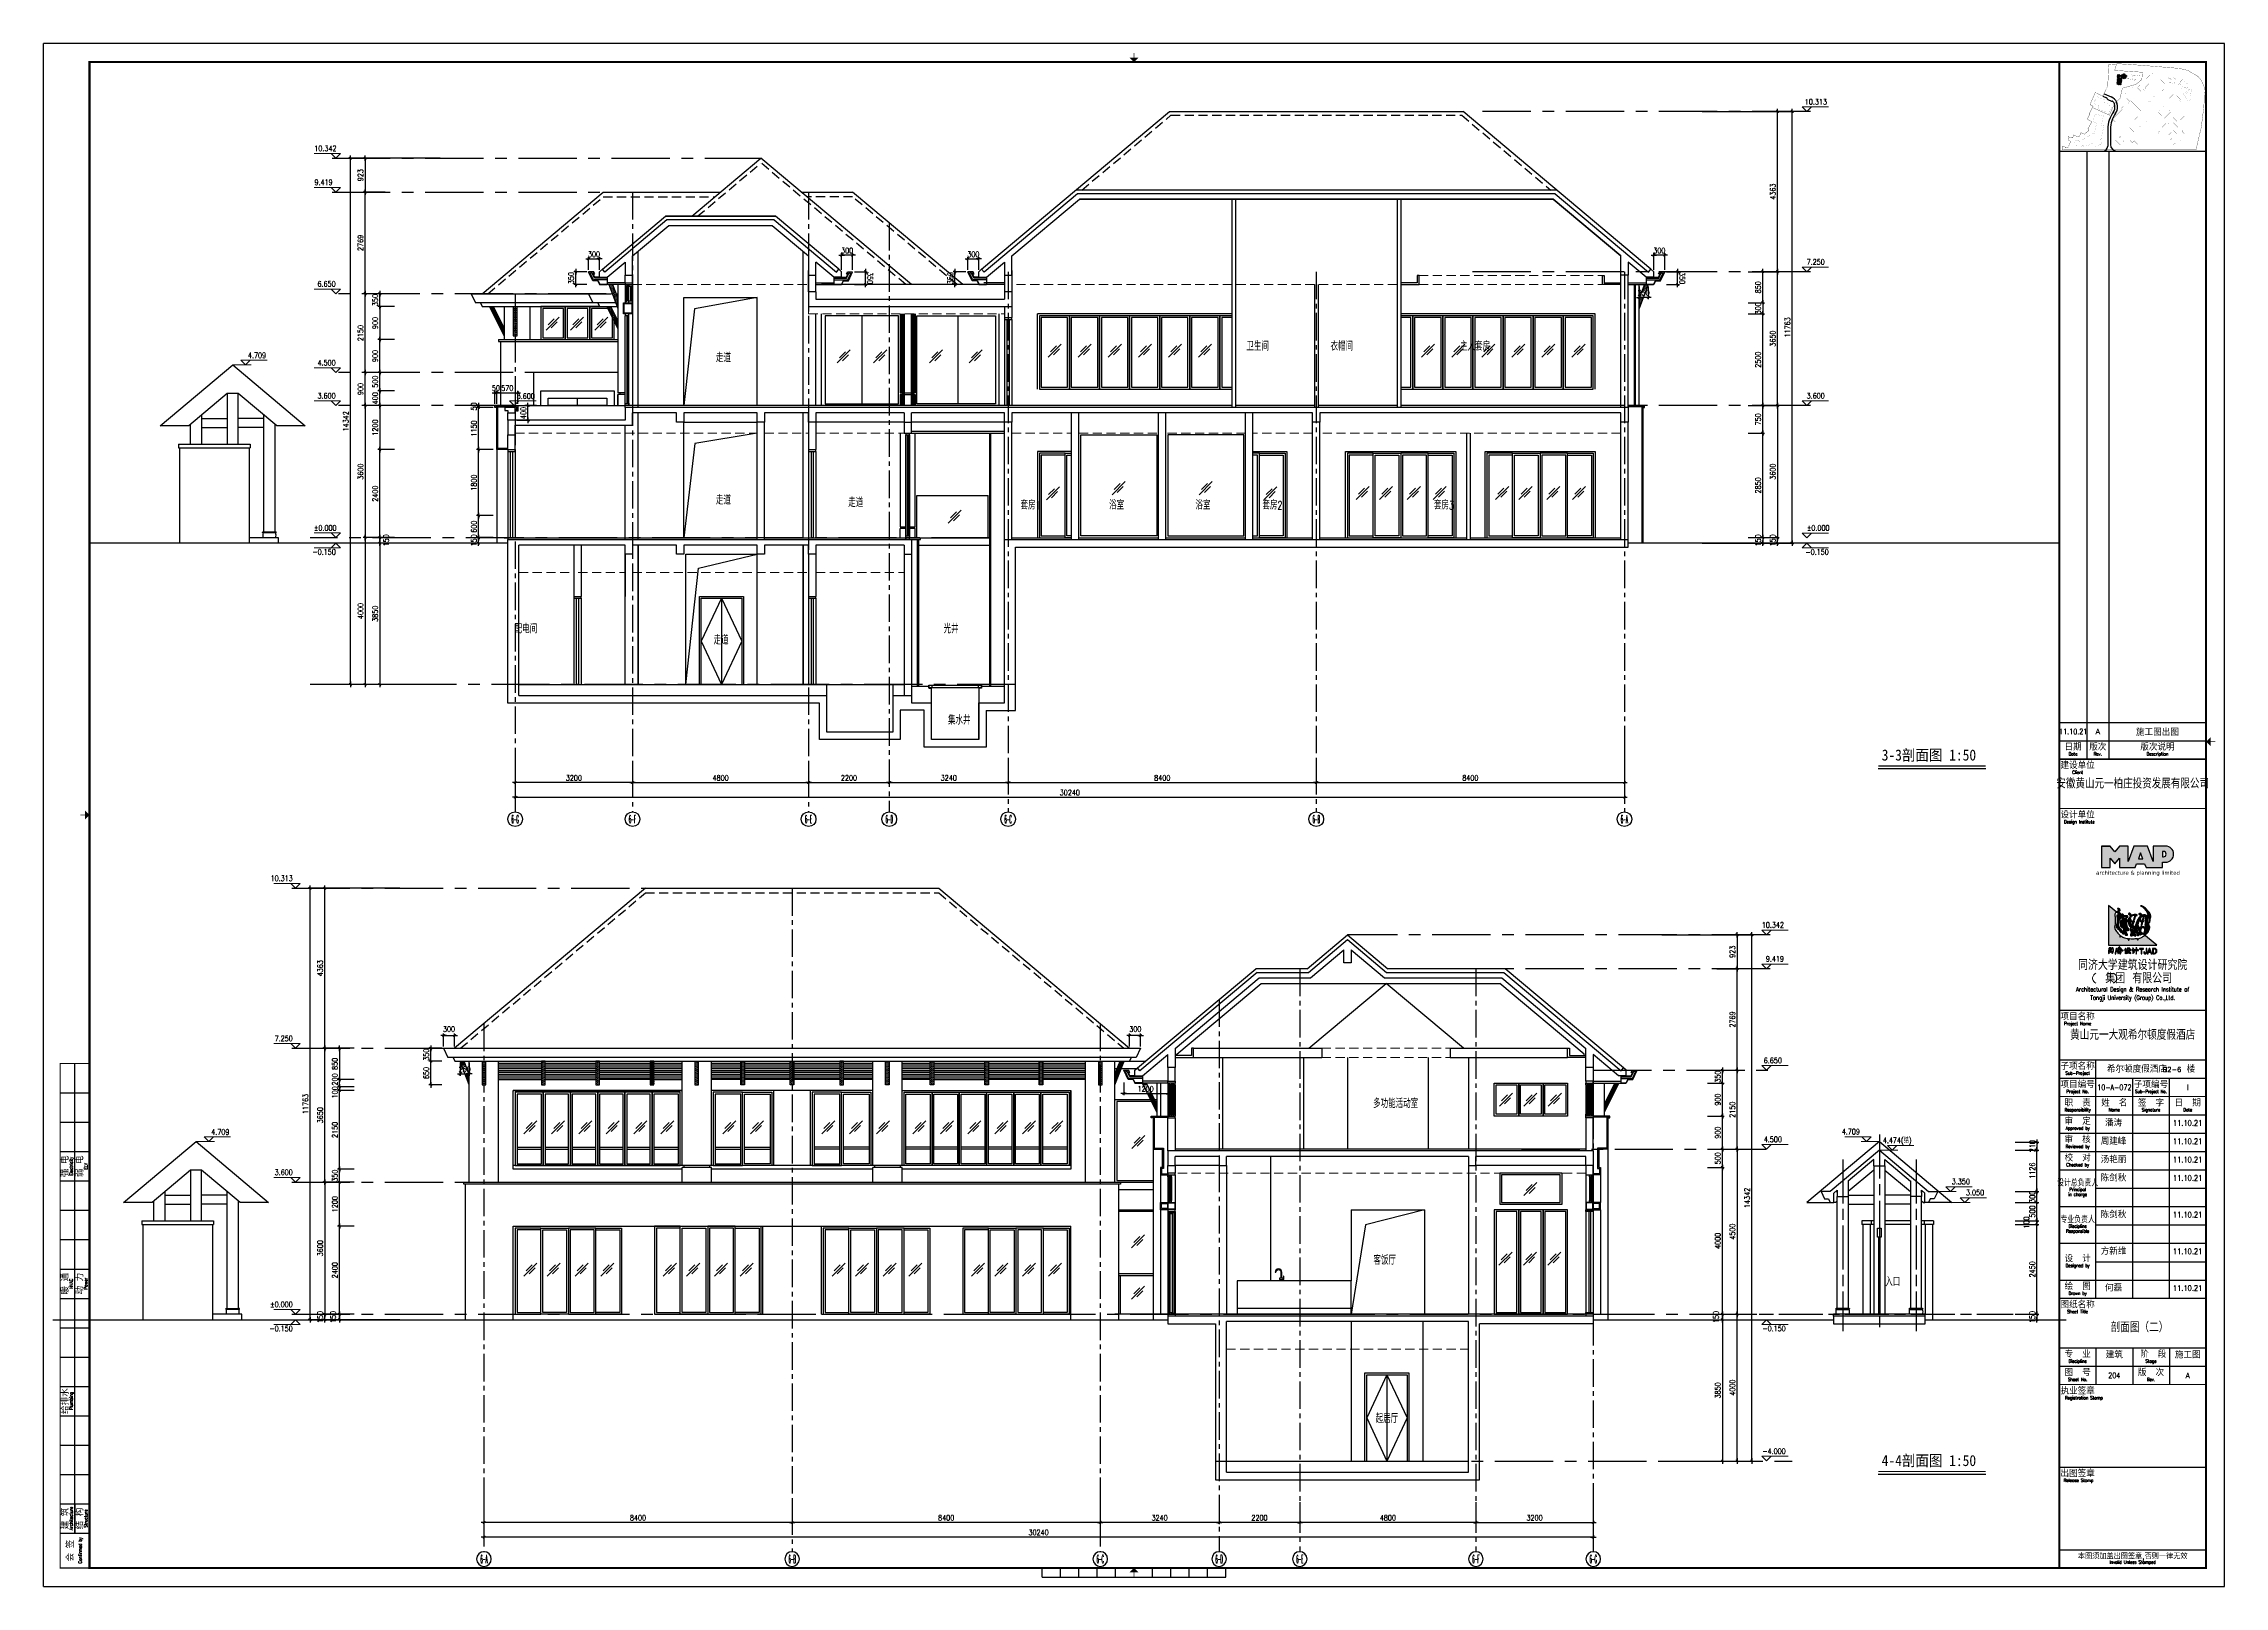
# Model space of a CAD drawing. Extents: x -395226 to -176901, y -140672 to 68263.
# Drawn here: x -274745 to -215295, y -127417 to -85367 of the extents above; entities that cross this region are included whole.
import ezdxf
from ezdxf.enums import TextEntityAlignment as Align

# ---------------------------------------------------------------- set-up
doc = ezdxf.new("R2010")
doc.units = 0
doc.header["$LTSCALE"] = 1000
doc.header["$MEASUREMENT"] = 0
for name, pattern in [('ACAD_ISO08W100', [36, 24, -3, 6, -3]), ('CENTER', [50.8, 31.75, -6.35, 6.35, -6.35]), ('DASH', [0.35, 0.25, -0.1]), ('HIDDEN', [0.375, 0.25, -0.125]), ('Plans$0$CENTER2', [1.125, 0.75, -0.125, 0.125, -0.125])]:
    doc.linetypes.add(name, pattern=pattern)
doc.layers.get('0').update_dxf_attribs({"linetype": 'CONTINUOUS'})
doc.layers.get('Defpoints').update_dxf_attribs({"linetype": 'CONTINUOUS'})
for name, color, linetype in [('00000', 7, 'CONTINUOUS'), ('A-AXIS', 3, 'CONTINUOUS'), ('A-AXIS-TEXT', 7, 'CONTINUOUS'), ('A-COLUMN', 1, 'CONTINUOUS'), ('A-COLUMN-hatch', 252, 'CONTINUOUS'), ('A-DIM', 201, 'CONTINUOUS'), ('A-DOTE', 8, 'ACAD_ISO08W100'), ('A-FACADE', 5, 'CONTINUOUS'), ('A-FACADE-hatch', 252, 'CONTINUOUS'), ('A-FIN-GRAN', 34, 'CONTINUOUS'), ('A-FIN-METAL', 150, 'CONTINUOUS'), ('A-KITCHEN', 40, 'CONTINUOUS'), ('A-LINE', 8, 'CONTINUOUS'), ('A-NOTE', 150, 'CONTINUOUS'), ('A-PUB-DIM', 3, 'CONTINUOUS'), ('A-ROOF', 7, 'CONTINUOUS'), ('A-SITE', 7, 'CONTINUOUS'), ('A-TEXT-CN', 31, 'CONTINUOUS'), ('A-WALL', 2, 'CONTINUOUS'), ('A-WINDOW', 4, 'CONTINUOUS'), ('A_Elev_1', 1, 'CONTINUOUS'), ('A_Hatch', 8, 'CONTINUOUS'), ('A_Wall', 3, 'CONTINUOUS'), ('A_Window', 1, 'CONTINUOUS'), ('Col', 3, 'CONTINUOUS'), ('CONC 03', 4, 'CONTINUOUS'), ('FIN 01', 8, 'CONTINUOUS'), ('FIN 02', 7, 'CONTINUOUS'), ('FIN 03', 2, 'CONTINUOUS'), ('GLZ 01', 8, 'CONTINUOUS'), ('GLZ 03', 7, 'CONTINUOUS'), ('MAP-B4_5-AD05-01$0$A-WALL', 2, 'CONTINUOUS'), ('Plans$0$Grid', 9, 'Plans$0$CENTER2'), ('ROOF 00', 8, 'CONTINUOUS'), ('Sect 18', 1, 'CONTINUOUS'), ('Sect 35', 2, 'CONTINUOUS'), ('图框', 7, 'CONTINUOUS')]:
    doc.layers.add(name, color=color, linetype=linetype)
doc.layers.add('A-LEVEL', color=135, linetype='CONTINUOUS', lineweight=0)
doc.layers.add('A-STAIR', color=30, linetype='CONTINUOUS', lineweight=0)
doc.styles.add('COMPLEX', font='COMPLEX')
doc.styles.add('DIM_FONT', font='SIMPLEX', dxfattribs={"width": 0.7, "bigfont": 'GBCBIG'})
doc.styles.add('PRC-B', font='SIMHEI.TTF', dxfattribs={"width": 0.9})
doc.styles.add('PRC-S', font='tjromans.shx', dxfattribs={"width": 0.7, "bigfont": 'tjhztxt.shx'})
doc.styles.add('TJHZTXT', font='tjromans.shx', dxfattribs={"width": 0.8, "bigfont": 'tjhztxt.shx'})
doc.styles.add('TKZ1_tjhts.shx', font='tjromant.shx', dxfattribs={"bigfont": 'tjhts.shx'})
doc.styles.add('TKZ2_tjkts.shx', font='tjromant.shx', dxfattribs={"bigfont": 'tjkts.shx'})
doc.styles.add('VERDAND', font='verdana.TTF')
doc.styles.add('zjz', font='tjromans.shx', dxfattribs={"width": 0.7, "height": 500, "bigfont": 'tjhztxt.shx'})
doc.dimstyles.new('DIM100', dxfattribs={"dimscale": 100, "dimtxt": 3, "dimasz": 0.01, "dimexe": 1, "dimexo": 1, "dimgap": 1, "dimtad": 1, "dimdec": 0, "dimzin": 0, "dimdsep": 46, "dimtxsty": 'DIM_FONT', "dimblk1": '_DIMX', "dimblk2": '_DIMX', "dimsah": 1, "dimcen": 0.01, "dimclrd": 256, "dimclre": 256, "dimclrt": 7, "dimadec": 0, "dimazin": 0, "dimtfac": 1, "dimtdec": 0, "dimtix": 1, "dimtmove": 2, "dimatfit": 3, "dimldrblk": '_DIMX', "dimfxl": 0, "dimtolj": 1, "dimtzin": 5, "dimarcsym": 0})

# ---------------------------------------------------------------- blocks, each defined once
blk = doc.blocks.new('glass hatch')
at = {"color": 9}
for p, q in [((0, 0), (355, 355)), ((61, 143), (225, 306)), ((143, 61), (306, 225))]:
    blk.add_line(p, q, dxfattribs=at)
blk = doc.blocks.new('double door ele')
for p, q in [((0, 0), (0, 2400)), ((0, 2400), (1200, 2400)), ((1200, 2400), (1200, 0)), ((600, 2350), (600, 0))]:
    blk.add_line(p, q)
blk.add_lwpolyline([(50, 0), (50, 2350), (1150, 2350), (1150, 0)])
at = {"ltscale": 0.5}
for points in [[(600, 2350), (50, 1175), (600, 0)], [(600, 2350), (1150, 1175), (600, 0)]]:
    blk.add_lwpolyline(points, dxfattribs=at)
blk = doc.blocks.new('A$C2728210C')
for p, q in [((-930, 2350), (0, 2350)), ((0, 2350), (0, 0))]:
    blk.add_line(p, q)
for points in [[(-930, 0), (-750, 0), (-750, 2300), (-930, 2300)], [(-930, 50), (-800, 50), (-800, 2250), (-930, 2250)], [(-750, 2300), (-50, 2300), (-50, 0), (-750, 0)], [(-750, 2250), (-100, 2250), (-100, 50), (-750, 50)]]:
    blk.add_lwpolyline(points)
blk = doc.blocks.new('A$C53DC7198')
for p, q in [((0, 0), (0, 2350)), ((0, 2350), (3000, 2350)), ((3000, 2350), (3000, 0))]:
    blk.add_line(p, q)
at = {"color": 1}
blk.add_line((0, 0), (3000, 0), dxfattribs=at)
for points in [[(750, 2300), (50, 2300), (50, 0), (750, 0)], [(750, 2250), (100, 2250), (100, 50), (750, 50)], [(2250, 2300), (2950, 2300), (2950, 0), (2250, 0)], [(2250, 2250), (2900, 2250), (2900, 50), (2250, 50)]]:
    blk.add_lwpolyline(points)
for points in [[(750, 2300), (1500, 2300), (1500, 0), (750, 0)], [(800, 2250), (1450, 2250), (1450, 50), (800, 50)], [(2250, 2300), (1500, 2300), (1500, 0), (2250, 0)], [(2200, 2250), (1550, 2250), (1550, 50), (2200, 50)]]:
    blk.add_lwpolyline(points, close=True)
at = {"color": 9}
for p in [(289, 1040), (925, 1040), (1681, 1040), (2385, 1040)]:
    blk.add_blockref('glass hatch', p, dxfattribs=at)
blk = doc.blocks.new('A$C54BC2112')
at = {"layer": 'Col', "color": 8}
for p, q in [((-164, 2500), (-164, 350)), ((-134, 2500), (-134, 0)), ((-94, 2500), (-94, 0)), ((94, 2500), (94, 0)), ((134, 2500), (134, 0)), ((164, 2500), (164, 350)), ((-164, 300), (-164, 0)), ((164, 300), (164, 0))]:
    blk.add_line(p, q, dxfattribs=at)
at = {"layer": 'FIN 02', "color": 0}
for p, q in [((-200, 2500), (-200, 350)), ((200, 2500), (200, 350)), ((-200, 350), (200, 350)), ((-200, 300), (-200, 0)), ((-200, 300), (200, 300)), ((-150, 350), (-150, 300)), ((150, 350), (150, 300)), ((200, 300), (200, 0))]:
    blk.add_line(p, q, dxfattribs=at)
blk = doc.blocks.new('_DIMX')
blk.add_line((-150, 0), (150, 0))
at = {"const_width": 50}
blk.add_lwpolyline([(-70, -70), (70, 70)], dxfattribs=at)
blk = doc.blocks.new('*D835')
at = {"layer": 'A-PUB-DIM', "lineweight": -2}
for p, q in [((-229529, -87220), (-227031, -87220)), ((-227081, -98983), (-227081, -87221)), ((-229529, -98983), (-227031, -98983))]:
    blk.add_line(p, q, dxfattribs=at)
at = {"layer": 'Defpoints', "color": 0}
for p in [(-229579, -87220), (-227081, -87220), (-229579, -98983)]:
    blk.add_point(p, dxfattribs=at)
at = {"layer": 'A-PUB-DIM', "lineweight": -2, "xscale": 0.5, "yscale": 0.5, "zscale": 0.5}
for p, rotation in [((-227081, -87220), 90), ((-227081, -98983), 270)]:
    blk.add_blockref('_DIMX', p, dxfattribs=dict(at, rotation=rotation))
at = {"layer": 'A-PUB-DIM', "insert": (-227206, -93102), "char_height": 150, "attachment_point": 5, "rotation": 90, "style": 'DIM_FONT'}
blk.add_mtext('\\A1;11763', dxfattribs=at)
blk = doc.blocks.new('*D836')
at = {"layer": 'A-PUB-DIM', "lineweight": -2}
for p, q in [((-228029, -95233), (-227431, -95233)), ((-227481, -95234), (-227481, -98833)), ((-228029, -98833), (-227431, -98833))]:
    blk.add_line(p, q, dxfattribs=at)
at = {"layer": 'Defpoints', "color": 0}
for p in [(-228079, -95233), (-228079, -98833), (-227481, -98833)]:
    blk.add_point(p, dxfattribs=at)
at = {"layer": 'A-PUB-DIM', "lineweight": -2, "xscale": 0.5, "yscale": 0.5, "zscale": 0.5}
for p, rotation in [((-227481, -95233), 90), ((-227481, -98833), 270)]:
    blk.add_blockref('_DIMX', p, dxfattribs=dict(at, rotation=rotation))
at = {"layer": 'A-PUB-DIM', "insert": (-227606, -97033), "char_height": 150, "attachment_point": 5, "rotation": 90, "style": 'DIM_FONT'}
blk.add_mtext('\\A1;3600', dxfattribs=at)
blk = doc.blocks.new('*D837')
at = {"layer": 'A-PUB-DIM', "lineweight": -2}
for p, q in [((-228029, -91583), (-227431, -91583)), ((-227481, -95233), (-227481, -91584)), ((-228029, -95233), (-227431, -95233))]:
    blk.add_line(p, q, dxfattribs=at)
at = {"layer": 'Defpoints', "color": 0}
for p in [(-228079, -91583), (-227481, -91583), (-228079, -95233)]:
    blk.add_point(p, dxfattribs=at)
at = {"layer": 'A-PUB-DIM', "lineweight": -2, "xscale": 0.5, "yscale": 0.5, "zscale": 0.5}
for p, rotation in [((-227481, -91583), 90), ((-227481, -95233), 270)]:
    blk.add_blockref('_DIMX', p, dxfattribs=dict(at, rotation=rotation))
at = {"layer": 'A-PUB-DIM', "insert": (-227606, -93408), "char_height": 150, "attachment_point": 5, "rotation": 90, "style": 'DIM_FONT'}
blk.add_mtext('\\A1;3650', dxfattribs=at)
blk = doc.blocks.new('A$C27EA7CCC')
at = {"layer": 'A-LEVEL', "linetype": 'ByBlock'}
blk.add_lwpolyline([(1018, 509), (509, 0), (0, 509), (2880, 509)], dxfattribs=at)
at = {"layer": 'A-LEVEL', "style": 'zjz', "width": 0.7}
for tag, p in [('-6.000（建筑）', (3635, 1346)), ('-6.300（结构）', (3635, 645))]:
    blk.add_attdef(tag, text='', height=600, dxfattribs=at).set_placement(p, align=Align.RIGHT)
blk = doc.blocks.new('*D838')
at = {"layer": 'A-PUB-DIM', "lineweight": -2}
for p, q in [((-228029, -98833), (-227431, -98833)), ((-228029, -98983), (-227431, -98983)), ((-227481, -98833), (-227481, -98832)), ((-227481, -98983), (-227481, -98833)), ((-227481, -98984), (-227481, -98984))]:
    blk.add_line(p, q, dxfattribs=at)
at = {"layer": 'Defpoints', "color": 0}
for p in [(-228079, -98833), (-228079, -98983), (-227481, -98833)]:
    blk.add_point(p, dxfattribs=at)
at = {"layer": 'A-PUB-DIM', "lineweight": -2, "xscale": 0.5, "yscale": 0.5, "zscale": 0.5}
for p, rotation in [((-227481, -98833), 270), ((-227481, -98983), 90)]:
    blk.add_blockref('_DIMX', p, dxfattribs=dict(at, rotation=rotation))
at = {"layer": 'A-PUB-DIM', "insert": (-227606, -98908), "char_height": 150, "attachment_point": 5, "rotation": 90, "style": 'DIM_FONT'}
blk.add_mtext('\\A1;150', dxfattribs=at)
blk = doc.blocks.new('*D839')
at = {"layer": 'A-DIM', "lineweight": -2}
for p, q in [((-228281, -95983), (-227831, -95983)), ((-227881, -98833), (-227881, -95984)), ((-228281, -98833), (-227831, -98833))]:
    blk.add_line(p, q, dxfattribs=at)
at = {"layer": 'Defpoints', "color": 0}
for p in [(-228331, -95983), (-227881, -95983), (-228331, -98833)]:
    blk.add_point(p, dxfattribs=at)
at = {"layer": 'A-DIM', "lineweight": -2, "xscale": 0.5, "yscale": 0.5, "zscale": 0.5}
for p, rotation in [((-227881, -95983), 90), ((-227881, -98833), 270)]:
    blk.add_blockref('_DIMX', p, dxfattribs=dict(at, rotation=rotation))
at = {"layer": 'A-DIM', "insert": (-228006, -97408), "char_height": 150, "attachment_point": 5, "rotation": 90, "style": 'DIM_FONT'}
blk.add_mtext('\\A1;2850', dxfattribs=at)
blk = doc.blocks.new('*D840')
at = {"layer": 'A-DIM', "lineweight": -2}
for p, q in [((-228281, -95233), (-227831, -95233)), ((-227881, -95983), (-227881, -95234)), ((-228281, -95983), (-227831, -95983))]:
    blk.add_line(p, q, dxfattribs=at)
at = {"layer": 'Defpoints', "color": 0}
for p in [(-228331, -95233), (-227881, -95233), (-228331, -95983)]:
    blk.add_point(p, dxfattribs=at)
at = {"layer": 'A-DIM', "lineweight": -2, "xscale": 0.5, "yscale": 0.5, "zscale": 0.5}
for p, rotation in [((-227881, -95233), 90), ((-227881, -95983), 270)]:
    blk.add_blockref('_DIMX', p, dxfattribs=dict(at, rotation=rotation))
at = {"layer": 'A-DIM', "insert": (-228006, -95608), "char_height": 150, "attachment_point": 5, "rotation": 90, "style": 'DIM_FONT'}
blk.add_mtext('\\A1;750', dxfattribs=at)
blk = doc.blocks.new('*D841')
at = {"layer": 'A-PUB-DIM', "lineweight": -2}
for p, q in [((-228029, -87220), (-227431, -87220)), ((-227481, -91583), (-227481, -87221)), ((-228029, -91583), (-227431, -91583))]:
    blk.add_line(p, q, dxfattribs=at)
at = {"layer": 'Defpoints', "color": 0}
for p in [(-228079, -87220), (-227481, -87220), (-228079, -91583)]:
    blk.add_point(p, dxfattribs=at)
at = {"layer": 'A-PUB-DIM', "lineweight": -2, "xscale": 0.5, "yscale": 0.5, "zscale": 0.5}
for p, rotation in [((-227481, -87220), 90), ((-227481, -91583), 270)]:
    blk.add_blockref('_DIMX', p, dxfattribs=dict(at, rotation=rotation))
at = {"layer": 'A-PUB-DIM', "insert": (-227606, -89402), "char_height": 150, "attachment_point": 5, "rotation": 90, "style": 'DIM_FONT'}
blk.add_mtext('\\A1;4363', dxfattribs=at)
blk = doc.blocks.new('*D842')
at = {"layer": 'A-PUB-DIM', "lineweight": -2}
for p, q in [((-263932, -88491), (-266431, -88491)), ((-266381, -102833), (-266381, -88492)), ((-263932, -102833), (-266431, -102833))]:
    blk.add_line(p, q, dxfattribs=at)
at = {"layer": 'Defpoints', "color": 0}
for p in [(-266381, -88491), (-263882, -88491), (-263882, -102833)]:
    blk.add_point(p, dxfattribs=at)
at = {"layer": 'A-PUB-DIM', "lineweight": -2, "xscale": 0.5, "yscale": 0.5, "zscale": 0.5}
for p, rotation in [((-266381, -88491), 90), ((-266381, -102833), 270)]:
    blk.add_blockref('_DIMX', p, dxfattribs=dict(at, rotation=rotation))
at = {"layer": 'A-PUB-DIM', "insert": (-266506, -95662), "char_height": 150, "attachment_point": 5, "rotation": 90, "style": 'DIM_FONT'}
blk.add_mtext('\\A1;14342', dxfattribs=at)
blk = doc.blocks.new('*D843')
at = {"layer": 'A-PUB-DIM', "lineweight": -2}
for p, q in [((-265432, -92183), (-266031, -92183)), ((-265981, -94333), (-265981, -92184)), ((-265432, -94333), (-266031, -94333))]:
    blk.add_line(p, q, dxfattribs=at)
at = {"layer": 'Defpoints', "color": 0}
for p in [(-265981, -92183), (-265382, -92183), (-265382, -94333)]:
    blk.add_point(p, dxfattribs=at)
at = {"layer": 'A-PUB-DIM', "lineweight": -2, "xscale": 0.5, "yscale": 0.5, "zscale": 0.5}
for p, rotation in [((-265981, -92183), 90), ((-265981, -94333), 270)]:
    blk.add_blockref('_DIMX', p, dxfattribs=dict(at, rotation=rotation))
at = {"layer": 'A-PUB-DIM', "insert": (-266106, -93258), "char_height": 150, "attachment_point": 5, "rotation": 90, "style": 'DIM_FONT'}
blk.add_mtext('\\A1;2150', dxfattribs=at)
blk = doc.blocks.new('*D844')
at = {"layer": 'A-DIM', "lineweight": -2}
for p, q in [((-265181, -98833), (-265631, -98833)), ((-265181, -98983), (-265631, -98983)), ((-265581, -98983), (-265581, -98834))]:
    blk.add_line(p, q, dxfattribs=at)
at = {"layer": 'Defpoints', "color": 0}
for p in [(-265581, -98833), (-265131, -98833), (-265131, -98983)]:
    blk.add_point(p, dxfattribs=at)
at = {"layer": 'A-DIM', "lineweight": -2, "xscale": 0.5, "yscale": 0.5, "zscale": 0.5}
for p, rotation in [((-265581, -98833), 90), ((-265581, -98983), 270)]:
    blk.add_blockref('_DIMX', p, dxfattribs=dict(at, rotation=rotation))
at = {"layer": 'A-DIM', "insert": (-265408, -98908), "char_height": 150, "attachment_point": 5, "rotation": 90, "style": 'DIM_FONT'}
blk.add_mtext('\\A1;150', dxfattribs=at)
blk = doc.blocks.new('*D845')
at = {"layer": 'A-DIM', "lineweight": -2}
for p, q in [((-265181, -96433), (-265631, -96433)), ((-265581, -98833), (-265581, -96434)), ((-265181, -98833), (-265631, -98833))]:
    blk.add_line(p, q, dxfattribs=at)
at = {"layer": 'Defpoints', "color": 0}
for p in [(-265581, -96433), (-265131, -96433), (-265131, -98833)]:
    blk.add_point(p, dxfattribs=at)
at = {"layer": 'A-DIM', "lineweight": -2, "xscale": 0.5, "yscale": 0.5, "zscale": 0.5}
for p, rotation in [((-265581, -96433), 90), ((-265581, -98833), 270)]:
    blk.add_blockref('_DIMX', p, dxfattribs=dict(at, rotation=rotation))
at = {"layer": 'A-DIM', "insert": (-265706, -97633), "char_height": 150, "attachment_point": 5, "rotation": 90, "style": 'DIM_FONT'}
blk.add_mtext('\\A1;2400', dxfattribs=at)
blk = doc.blocks.new('*D846')
at = {"layer": 'A-DIM', "lineweight": -2}
for p, q in [((-265181, -94833), (-265631, -94833)), ((-265581, -95233), (-265581, -94834)), ((-265181, -95233), (-265631, -95233))]:
    blk.add_line(p, q, dxfattribs=at)
at = {"layer": 'Defpoints', "color": 0}
for p in [(-265581, -94833), (-265131, -94833), (-265131, -95233)]:
    blk.add_point(p, dxfattribs=at)
at = {"layer": 'A-DIM', "lineweight": -2, "xscale": 0.5, "yscale": 0.5, "zscale": 0.5}
for p, rotation in [((-265581, -94833), 90), ((-265581, -95233), 270)]:
    blk.add_blockref('_DIMX', p, dxfattribs=dict(at, rotation=rotation))
at = {"layer": 'A-DIM', "insert": (-265706, -95033), "char_height": 150, "attachment_point": 5, "rotation": 90, "style": 'DIM_FONT'}
blk.add_mtext('\\A1;400', dxfattribs=at)
blk = doc.blocks.new('*D847')
at = {"layer": 'A-DIM', "lineweight": -2}
for p, q in [((-265181, -94333), (-265631, -94333)), ((-265581, -94833), (-265581, -94334)), ((-265181, -94833), (-265631, -94833))]:
    blk.add_line(p, q, dxfattribs=at)
at = {"layer": 'Defpoints', "color": 0}
for p in [(-265581, -94333), (-265131, -94333), (-265131, -94833)]:
    blk.add_point(p, dxfattribs=at)
at = {"layer": 'A-DIM', "lineweight": -2, "xscale": 0.5, "yscale": 0.5, "zscale": 0.5}
for p, rotation in [((-265581, -94333), 90), ((-265581, -94833), 270)]:
    blk.add_blockref('_DIMX', p, dxfattribs=dict(at, rotation=rotation))
at = {"layer": 'A-DIM', "insert": (-265706, -94583), "char_height": 150, "attachment_point": 5, "rotation": 90, "style": 'DIM_FONT'}
blk.add_mtext('\\A1;500', dxfattribs=at)
blk = doc.blocks.new('*D848')
at = {"layer": 'A-DIM', "lineweight": -2}
for p, q in [((-265181, -93433), (-265631, -93433)), ((-265581, -94333), (-265581, -93434)), ((-265181, -94333), (-265631, -94333))]:
    blk.add_line(p, q, dxfattribs=at)
at = {"layer": 'Defpoints', "color": 0}
for p in [(-265581, -93433), (-265131, -93433), (-265131, -94333)]:
    blk.add_point(p, dxfattribs=at)
at = {"layer": 'A-DIM', "lineweight": -2, "xscale": 0.5, "yscale": 0.5, "zscale": 0.5}
for p, rotation in [((-265581, -93433), 90), ((-265581, -94333), 270)]:
    blk.add_blockref('_DIMX', p, dxfattribs=dict(at, rotation=rotation))
at = {"layer": 'A-DIM', "insert": (-265706, -93883), "char_height": 150, "attachment_point": 5, "rotation": 90, "style": 'DIM_FONT'}
blk.add_mtext('\\A1;900', dxfattribs=at)
blk = doc.blocks.new('*D849')
at = {"layer": 'A-DIM', "lineweight": -2}
for p, q in [((-265181, -92183), (-265631, -92183)), ((-265181, -92533), (-265631, -92533)), ((-265581, -92183), (-265581, -92182)), ((-265581, -92533), (-265581, -92183)), ((-265581, -92534), (-265581, -92534))]:
    blk.add_line(p, q, dxfattribs=at)
at = {"layer": 'Defpoints', "color": 0}
for p in [(-265581, -92183), (-265131, -92183), (-265131, -92533)]:
    blk.add_point(p, dxfattribs=at)
at = {"layer": 'A-DIM', "lineweight": -2, "xscale": 0.5, "yscale": 0.5, "zscale": 0.5}
for p, rotation in [((-265581, -92183), 270), ((-265581, -92533), 90)]:
    blk.add_blockref('_DIMX', p, dxfattribs=dict(at, rotation=rotation))
at = {"layer": 'A-DIM', "insert": (-265706, -92358), "char_height": 150, "attachment_point": 5, "rotation": 90, "style": 'DIM_FONT'}
blk.add_mtext('\\A1;350', dxfattribs=at)
blk = doc.blocks.new('*D850')
at = {"layer": 'A-PUB-DIM', "lineweight": -2}
for p, q in [((-265432, -89414), (-266031, -89414)), ((-265981, -92183), (-265981, -89415)), ((-265432, -92183), (-266031, -92183))]:
    blk.add_line(p, q, dxfattribs=at)
at = {"layer": 'Defpoints', "color": 0}
for p in [(-265981, -89414), (-265382, -89414), (-265382, -92183)]:
    blk.add_point(p, dxfattribs=at)
at = {"layer": 'A-PUB-DIM', "lineweight": -2, "xscale": 0.5, "yscale": 0.5, "zscale": 0.5}
for p, rotation in [((-265981, -89414), 90), ((-265981, -92183), 270)]:
    blk.add_blockref('_DIMX', p, dxfattribs=dict(at, rotation=rotation))
at = {"layer": 'A-PUB-DIM', "insert": (-266106, -90799), "char_height": 150, "attachment_point": 5, "rotation": 90, "style": 'DIM_FONT'}
blk.add_mtext('\\A1;2769', dxfattribs=at)
blk = doc.blocks.new('*D851')
at = {"layer": 'A-PUB-DIM', "lineweight": -2}
for p, q in [((-265432, -88491), (-266031, -88491)), ((-265981, -88492), (-265981, -89414)), ((-265432, -89414), (-266031, -89414))]:
    blk.add_line(p, q, dxfattribs=at)
at = {"layer": 'Defpoints', "color": 0}
for p in [(-265382, -88491), (-265981, -89414), (-265382, -89414)]:
    blk.add_point(p, dxfattribs=at)
at = {"layer": 'A-PUB-DIM', "lineweight": -2, "xscale": 0.5, "yscale": 0.5, "zscale": 0.5}
for p, rotation in [((-265981, -88491), 90), ((-265981, -89414), 270)]:
    blk.add_blockref('_DIMX', p, dxfattribs=dict(at, rotation=rotation))
at = {"layer": 'A-PUB-DIM', "insert": (-266106, -88953), "char_height": 150, "attachment_point": 5, "rotation": 90, "style": 'DIM_FONT'}
blk.add_mtext('\\A1;923', dxfattribs=at)
blk = doc.blocks.new('*D834')
at = {"layer": 'A-DIM', "lineweight": -2}
for p, q in [((-265181, -92533), (-265631, -92533)), ((-265581, -92534), (-265581, -93433)), ((-265181, -93433), (-265631, -93433))]:
    blk.add_line(p, q, dxfattribs=at)
at = {"layer": 'Defpoints', "color": 0}
for p in [(-265131, -92533), (-265581, -93433), (-265131, -93433)]:
    blk.add_point(p, dxfattribs=at)
at = {"layer": 'A-DIM', "lineweight": -2, "xscale": 0.5, "yscale": 0.5, "zscale": 0.5}
for p, rotation in [((-265581, -92533), 90), ((-265581, -93433), 270)]:
    blk.add_blockref('_DIMX', p, dxfattribs=dict(at, rotation=rotation))
at = {"layer": 'A-DIM', "insert": (-265706, -92983), "char_height": 150, "attachment_point": 5, "rotation": 90, "style": 'DIM_FONT'}
blk.add_mtext('\\A1;900', dxfattribs=at)
blk = doc.blocks.new('*D852')
at = {"layer": 'A-DIM', "lineweight": -2}
for p, q in [((-261840, -95233), (-261490, -95233)), ((-261840, -95633), (-261490, -95633)), ((-261540, -95633), (-261540, -95234))]:
    blk.add_line(p, q, dxfattribs=at)
at = {"layer": 'Defpoints', "color": 0}
for p in [(-261890, -95233), (-261890, -95633), (-261540, -95233)]:
    blk.add_point(p, dxfattribs=at)
at = {"layer": 'A-DIM', "lineweight": -2, "xscale": 0.5, "yscale": 0.5, "zscale": 0.5}
for p, rotation in [((-261540, -95233), 90), ((-261540, -95633), 270)]:
    blk.add_blockref('_DIMX', p, dxfattribs=dict(at, rotation=rotation))
at = {"layer": 'A-DIM', "insert": (-261665, -95433), "char_height": 150, "attachment_point": 5, "rotation": 90, "style": 'DIM_FONT'}
blk.add_mtext('\\A1;400', dxfattribs=at)
blk = doc.blocks.new('*D853')
at = {"layer": 'A-DIM', "lineweight": -2}
for p, q in [((-262490, -95283), (-262940, -95283)), ((-262890, -96433), (-262890, -95284)), ((-262490, -96433), (-262940, -96433))]:
    blk.add_line(p, q, dxfattribs=at)
at = {"layer": 'Defpoints', "color": 0}
for p in [(-262890, -95283), (-262440, -95283), (-262440, -96433)]:
    blk.add_point(p, dxfattribs=at)
at = {"layer": 'A-DIM', "lineweight": -2, "xscale": 0.5, "yscale": 0.5, "zscale": 0.5}
for p, rotation in [((-262890, -95283), 90), ((-262890, -96433), 270)]:
    blk.add_blockref('_DIMX', p, dxfattribs=dict(at, rotation=rotation))
at = {"layer": 'A-DIM', "insert": (-263015, -95858), "char_height": 150, "attachment_point": 5, "rotation": 90, "style": 'DIM_FONT'}
blk.add_mtext('\\A1;1150', dxfattribs=at)
blk = doc.blocks.new('*D854')
at = {"layer": 'A-DIM', "lineweight": -2}
for p, q in [((-262490, -95233), (-262940, -95233)), ((-262490, -95283), (-262940, -95283)), ((-262890, -95233), (-262890, -95232)), ((-262890, -95283), (-262890, -95233)), ((-262890, -95284), (-262890, -95284))]:
    blk.add_line(p, q, dxfattribs=at)
at = {"layer": 'Defpoints', "color": 0}
for p in [(-262890, -95233), (-262440, -95233), (-262440, -95283)]:
    blk.add_point(p, dxfattribs=at)
at = {"layer": 'A-DIM', "lineweight": -2, "xscale": 0.5, "yscale": 0.5, "zscale": 0.5}
for p, rotation in [((-262890, -95233), 270), ((-262890, -95283), 90)]:
    blk.add_blockref('_DIMX', p, dxfattribs=dict(at, rotation=rotation))
at = {"layer": 'A-DIM', "insert": (-263015, -95258), "char_height": 150, "attachment_point": 5, "rotation": 90, "style": 'DIM_FONT'}
blk.add_mtext('\\A1;50', dxfattribs=at)
blk = doc.blocks.new('*D855')
at = {"layer": 'A-DIM', "lineweight": -2}
for p, q in [((-262440, -94883), (-262441, -94883)), ((-262440, -95183), (-262440, -94833)), ((-262440, -94883), (-262390, -94883)), ((-262390, -95183), (-262390, -94833)), ((-262389, -94883), (-262389, -94883))]:
    blk.add_line(p, q, dxfattribs=at)
at = {"layer": 'Defpoints', "color": 0}
for p in [(-262390, -94883), (-262440, -95233), (-262390, -95233)]:
    blk.add_point(p, dxfattribs=at)
at = {"layer": 'A-DIM', "lineweight": -2, "xscale": 0.5, "yscale": 0.5, "zscale": 0.5}
blk.add_blockref('_DIMX', (-262440, -94883), dxfattribs=at)
at = {"layer": 'A-DIM', "lineweight": -2, "xscale": 0.5, "yscale": 0.5, "zscale": 0.5, "rotation": 180}
blk.add_blockref('_DIMX', (-262390, -94883), dxfattribs=at)
at = {"layer": 'A-DIM', "insert": (-262415, -94758), "char_height": 150, "attachment_point": 5, "style": 'DIM_FONT'}
blk.add_mtext('\\A1;50', dxfattribs=at)
blk = doc.blocks.new('*D856')
at = {"layer": 'A-DIM', "lineweight": -2}
for p, q in [((-262390, -95183), (-262390, -94833)), ((-262389, -94883), (-261820, -94883)), ((-261820, -95183), (-261820, -94833))]:
    blk.add_line(p, q, dxfattribs=at)
at = {"layer": 'Defpoints', "color": 0}
for p in [(-261820, -94883), (-262390, -95233), (-261820, -95233)]:
    blk.add_point(p, dxfattribs=at)
at = {"layer": 'A-DIM', "lineweight": -2, "xscale": 0.5, "yscale": 0.5, "zscale": 0.5, "rotation": 180}
blk.add_blockref('_DIMX', (-262390, -94883), dxfattribs=at)
at = {"layer": 'A-DIM', "lineweight": -2, "xscale": 0.5, "yscale": 0.5, "zscale": 0.5}
blk.add_blockref('_DIMX', (-261820, -94883), dxfattribs=at)
at = {"layer": 'A-DIM', "insert": (-262105, -94758), "char_height": 150, "attachment_point": 5, "style": 'DIM_FONT'}
blk.add_mtext('\\A1;570', dxfattribs=at)
blk = doc.blocks.new('*D857')
at = {"layer": 'A-DIM', "lineweight": -2}
for p, q in [((-262490, -96433), (-262940, -96433)), ((-262890, -98233), (-262890, -96434)), ((-262490, -98233), (-262940, -98233))]:
    blk.add_line(p, q, dxfattribs=at)
at = {"layer": 'Defpoints', "color": 0}
for p in [(-262890, -96433), (-262440, -96433), (-262440, -98233)]:
    blk.add_point(p, dxfattribs=at)
at = {"layer": 'A-DIM', "lineweight": -2, "xscale": 0.5, "yscale": 0.5, "zscale": 0.5}
for p, rotation in [((-262890, -96433), 90), ((-262890, -98233), 270)]:
    blk.add_blockref('_DIMX', p, dxfattribs=dict(at, rotation=rotation))
at = {"layer": 'A-DIM', "insert": (-263015, -97333), "char_height": 150, "attachment_point": 5, "rotation": 90, "style": 'DIM_FONT'}
blk.add_mtext('\\A1;1800', dxfattribs=at)
blk = doc.blocks.new('*D858')
at = {"layer": 'A-DIM', "lineweight": -2}
for p, q in [((-262490, -98233), (-262940, -98233)), ((-262890, -98833), (-262890, -98234)), ((-262490, -98833), (-262940, -98833))]:
    blk.add_line(p, q, dxfattribs=at)
at = {"layer": 'Defpoints', "color": 0}
for p in [(-262890, -98233), (-262440, -98233), (-262440, -98833)]:
    blk.add_point(p, dxfattribs=at)
at = {"layer": 'A-DIM', "lineweight": -2, "xscale": 0.5, "yscale": 0.5, "zscale": 0.5}
for p, rotation in [((-262890, -98233), 90), ((-262890, -98833), 270)]:
    blk.add_blockref('_DIMX', p, dxfattribs=dict(at, rotation=rotation))
at = {"layer": 'A-DIM', "insert": (-263015, -98533), "char_height": 150, "attachment_point": 5, "rotation": 90, "style": 'DIM_FONT'}
blk.add_mtext('\\A1;600', dxfattribs=at)
blk = doc.blocks.new('*D859')
at = {"layer": 'A-DIM', "lineweight": -2}
for p, q in [((-262490, -98833), (-262940, -98833)), ((-262490, -98983), (-262940, -98983)), ((-262890, -98833), (-262890, -98832)), ((-262890, -98983), (-262890, -98833)), ((-262890, -98984), (-262890, -98984))]:
    blk.add_line(p, q, dxfattribs=at)
at = {"layer": 'Defpoints', "color": 0}
for p in [(-262890, -98833), (-262440, -98833), (-262440, -98983)]:
    blk.add_point(p, dxfattribs=at)
at = {"layer": 'A-DIM', "lineweight": -2, "xscale": 0.5, "yscale": 0.5, "zscale": 0.5}
for p, rotation in [((-262890, -98833), 270), ((-262890, -98983), 90)]:
    blk.add_blockref('_DIMX', p, dxfattribs=dict(at, rotation=rotation))
at = {"layer": 'A-DIM', "insert": (-263015, -98908), "char_height": 150, "attachment_point": 5, "rotation": 90, "style": 'DIM_FONT'}
blk.add_mtext('\\A1;150', dxfattribs=at)
blk = doc.blocks.new('*D860')
at = {"layer": 'A-DIM', "lineweight": -2}
for p, q in [((-228281, -98833), (-227831, -98833)), ((-228281, -98983), (-227831, -98983)), ((-227881, -98833), (-227881, -98832)), ((-227881, -98833), (-227881, -98983)), ((-227881, -98984), (-227881, -98984))]:
    blk.add_line(p, q, dxfattribs=at)
at = {"layer": 'Defpoints', "color": 0}
for p in [(-228331, -98833), (-228331, -98983), (-227881, -98983)]:
    blk.add_point(p, dxfattribs=at)
at = {"layer": 'A-DIM', "lineweight": -2, "xscale": 0.5, "yscale": 0.5, "zscale": 0.5}
for p, rotation in [((-227881, -98833), 270), ((-227881, -98983), 90)]:
    blk.add_blockref('_DIMX', p, dxfattribs=dict(at, rotation=rotation))
at = {"layer": 'A-DIM', "insert": (-228006, -98908), "char_height": 150, "attachment_point": 5, "rotation": 90, "style": 'DIM_FONT'}
blk.add_mtext('\\A1;150', dxfattribs=at)
blk = doc.blocks.new('*D865')
at = {"layer": 'A-DIM', "lineweight": -2}
for p, q in [((-228281, -92733), (-227831, -92733)), ((-227881, -95233), (-227881, -92734)), ((-228281, -95233), (-227831, -95233))]:
    blk.add_line(p, q, dxfattribs=at)
at = {"layer": 'Defpoints', "color": 0}
for p in [(-228331, -92733), (-227881, -92733), (-228331, -95233)]:
    blk.add_point(p, dxfattribs=at)
at = {"layer": 'A-DIM', "lineweight": -2, "xscale": 0.5, "yscale": 0.5, "zscale": 0.5}
for p, rotation in [((-227881, -92733), 90), ((-227881, -95233), 270)]:
    blk.add_blockref('_DIMX', p, dxfattribs=dict(at, rotation=rotation))
at = {"layer": 'A-DIM', "insert": (-228006, -93983), "char_height": 150, "attachment_point": 5, "rotation": 90, "style": 'DIM_FONT'}
blk.add_mtext('\\A1;2500', dxfattribs=at)
blk = doc.blocks.new('*D863')
at = {"layer": 'A-DIM', "lineweight": -2}
for p, q in [((-228281, -92433), (-227831, -92433)), ((-228281, -92733), (-227831, -92733)), ((-227881, -92433), (-227881, -92432)), ((-227881, -92433), (-227881, -92733)), ((-227881, -92734), (-227881, -92734))]:
    blk.add_line(p, q, dxfattribs=at)
at = {"layer": 'Defpoints', "color": 0}
for p in [(-228331, -92433), (-228331, -92733), (-227881, -92733)]:
    blk.add_point(p, dxfattribs=at)
at = {"layer": 'A-DIM', "lineweight": -2, "xscale": 0.5, "yscale": 0.5, "zscale": 0.5}
for p, rotation in [((-227881, -92433), 270), ((-227881, -92733), 90)]:
    blk.add_blockref('_DIMX', p, dxfattribs=dict(at, rotation=rotation))
at = {"layer": 'A-DIM', "insert": (-228006, -92583), "char_height": 150, "attachment_point": 5, "rotation": 90, "style": 'DIM_FONT'}
blk.add_mtext('\\A1;300', dxfattribs=at)
blk = doc.blocks.new('*D864')
at = {"layer": 'A-DIM', "lineweight": -2}
for p, q in [((-228281, -91583), (-227831, -91583)), ((-227881, -92433), (-227881, -91584)), ((-228281, -92433), (-227831, -92433))]:
    blk.add_line(p, q, dxfattribs=at)
at = {"layer": 'Defpoints', "color": 0}
for p in [(-228331, -91583), (-227881, -91583), (-228331, -92433)]:
    blk.add_point(p, dxfattribs=at)
at = {"layer": 'A-DIM', "lineweight": -2, "xscale": 0.5, "yscale": 0.5, "zscale": 0.5}
for p, rotation in [((-227881, -91583), 90), ((-227881, -92433), 270)]:
    blk.add_blockref('_DIMX', p, dxfattribs=dict(at, rotation=rotation))
at = {"layer": 'A-DIM', "insert": (-228006, -92008), "char_height": 150, "attachment_point": 5, "rotation": 90, "style": 'DIM_FONT'}
blk.add_mtext('\\A1;850', dxfattribs=at)
blk = doc.blocks.new('*D867')
at = {"layer": 'A-PUB-DIM', "lineweight": -2}
for p, q in [((-265432, -94333), (-266031, -94333)), ((-265981, -95233), (-265981, -94334)), ((-265432, -95233), (-266031, -95233))]:
    blk.add_line(p, q, dxfattribs=at)
at = {"layer": 'Defpoints', "color": 0}
for p in [(-265981, -94333), (-265382, -94333), (-265382, -95233)]:
    blk.add_point(p, dxfattribs=at)
at = {"layer": 'A-PUB-DIM', "lineweight": -2, "xscale": 0.5, "yscale": 0.5, "zscale": 0.5}
for p, rotation in [((-265981, -94333), 90), ((-265981, -95233), 270)]:
    blk.add_blockref('_DIMX', p, dxfattribs=dict(at, rotation=rotation))
at = {"layer": 'A-PUB-DIM', "insert": (-266106, -94783), "char_height": 150, "attachment_point": 5, "rotation": 90, "style": 'DIM_FONT'}
blk.add_mtext('\\A1;900', dxfattribs=at)
blk = doc.blocks.new('*D868')
at = {"layer": 'A-PUB-DIM', "lineweight": -2}
for p, q in [((-265432, -95233), (-266031, -95233)), ((-265981, -95234), (-265981, -98833)), ((-265432, -98833), (-266031, -98833))]:
    blk.add_line(p, q, dxfattribs=at)
at = {"layer": 'Defpoints', "color": 0}
for p in [(-265382, -95233), (-265981, -98833), (-265382, -98833)]:
    blk.add_point(p, dxfattribs=at)
at = {"layer": 'A-PUB-DIM', "lineweight": -2, "xscale": 0.5, "yscale": 0.5, "zscale": 0.5}
for p, rotation in [((-265981, -95233), 90), ((-265981, -98833), 270)]:
    blk.add_blockref('_DIMX', p, dxfattribs=dict(at, rotation=rotation))
at = {"layer": 'A-PUB-DIM', "insert": (-266106, -97033), "char_height": 150, "attachment_point": 5, "rotation": 90, "style": 'DIM_FONT'}
blk.add_mtext('\\A1;3600', dxfattribs=at)
blk = doc.blocks.new('*D869')
at = {"layer": 'A-DIM', "lineweight": -2}
for p, q in [((-265181, -95233), (-265631, -95233)), ((-265581, -95234), (-265581, -96433)), ((-265181, -96433), (-265631, -96433))]:
    blk.add_line(p, q, dxfattribs=at)
at = {"layer": 'Defpoints', "color": 0}
for p in [(-265131, -95233), (-265581, -96433), (-265131, -96433)]:
    blk.add_point(p, dxfattribs=at)
at = {"layer": 'A-DIM', "lineweight": -2, "xscale": 0.5, "yscale": 0.5, "zscale": 0.5}
for p, rotation in [((-265581, -95233), 90), ((-265581, -96433), 270)]:
    blk.add_blockref('_DIMX', p, dxfattribs=dict(at, rotation=rotation))
at = {"layer": 'A-DIM', "insert": (-265706, -95833), "char_height": 150, "attachment_point": 5, "rotation": 90, "style": 'DIM_FONT'}
blk.add_mtext('\\A1;1200', dxfattribs=at)
blk = doc.blocks.new('A$C6CD4606C')
for p, q in [((-200, 2350), (-200, 0)), ((0, 2350), (0, 0))]:
    blk.add_line(p, q)
blk.add_lwpolyline([(-200, 2400), (-200, 2350), (0, 2350), (0, 2400)])
blk.add_lwpolyline([(-75, 2350), (-75, 0), (-125, 0), (-125, 2350)], close=True)
blk = doc.blocks.new('*D870')
at = {"layer": 'A-PUB-DIM', "lineweight": -2}
for p, q in [((-265432, -98833), (-266031, -98833)), ((-265981, -98834), (-265981, -102833)), ((-265432, -102833), (-266031, -102833))]:
    blk.add_line(p, q, dxfattribs=at)
at = {"layer": 'Defpoints', "color": 0}
for p in [(-265382, -98833), (-265981, -102833), (-265382, -102833)]:
    blk.add_point(p, dxfattribs=at)
at = {"layer": 'A-PUB-DIM', "lineweight": -2, "xscale": 0.5, "yscale": 0.5, "zscale": 0.5}
for p, rotation in [((-265981, -98833), 90), ((-265981, -102833), 270)]:
    blk.add_blockref('_DIMX', p, dxfattribs=dict(at, rotation=rotation))
at = {"layer": 'A-PUB-DIM', "insert": (-266106, -100833), "char_height": 150, "attachment_point": 5, "rotation": 90, "style": 'DIM_FONT'}
blk.add_mtext('\\A1;4000', dxfattribs=at)
blk = doc.blocks.new('*D871')
at = {"layer": 'A-DIM', "lineweight": -2}
for p, q in [((-265181, -98983), (-265631, -98983)), ((-265581, -98984), (-265581, -102833)), ((-265181, -102833), (-265631, -102833))]:
    blk.add_line(p, q, dxfattribs=at)
at = {"layer": 'Defpoints', "color": 0}
for p in [(-265131, -98983), (-265581, -102833), (-265131, -102833)]:
    blk.add_point(p, dxfattribs=at)
at = {"layer": 'A-DIM', "lineweight": -2, "xscale": 0.5, "yscale": 0.5, "zscale": 0.5}
for p, rotation in [((-265581, -98983), 90), ((-265581, -102833), 270)]:
    blk.add_blockref('_DIMX', p, dxfattribs=dict(at, rotation=rotation))
at = {"layer": 'A-DIM', "insert": (-265706, -100908), "char_height": 150, "attachment_point": 5, "rotation": 90, "style": 'DIM_FONT'}
blk.add_mtext('\\A1;3850', dxfattribs=at)
blk = doc.blocks.new('*D883')
at = {"layer": 'A-DIM', "lineweight": -2}
for p, q in [((-2886, -86057), (-3236, -86057)), ((-3186, -86056), (-3186, -86056)), ((-3186, -86407), (-3186, -86057)), ((-2886, -86407), (-3236, -86407)), ((-3186, -86407), (-3186, -86408))]:
    blk.add_line(p, q, dxfattribs=at)
at = {"layer": 'Defpoints', "color": 0}
for p in [(-3186, -86057), (-2836, -86057), (-2836, -86407)]:
    blk.add_point(p, dxfattribs=at)
at = {"layer": 'A-DIM', "lineweight": -2, "xscale": 0.5, "yscale": 0.5, "zscale": 0.5}
for p, rotation in [((-3186, -86057), 270), ((-3186, -86407), 90)]:
    blk.add_blockref('_DIMX', p, dxfattribs=dict(at, rotation=rotation))
at = {"layer": 'A-DIM', "insert": (-3311, -86232), "char_height": 150, "attachment_point": 5, "rotation": 90, "style": 'DIM_FONT'}
blk.add_mtext('\\A1;350', dxfattribs=at)
blk = doc.blocks.new('*D884')
at = {"layer": 'A-DIM', "lineweight": -2}
for p, q in [((-2836, -85707), (-2837, -85707)), ((-2836, -86007), (-2836, -85657)), ((-2836, -85707), (-2536, -85707)), ((-2536, -86007), (-2536, -85657)), ((-2535, -85707), (-2535, -85707))]:
    blk.add_line(p, q, dxfattribs=at)
at = {"layer": 'Defpoints', "color": 0}
for p in [(-2836, -86057), (-2536, -85707), (-2536, -86057)]:
    blk.add_point(p, dxfattribs=at)
at = {"layer": 'A-DIM', "lineweight": -2, "xscale": 0.5, "yscale": 0.5, "zscale": 0.5}
blk.add_blockref('_DIMX', (-2836, -85707), dxfattribs=at)
at = {"layer": 'A-DIM', "lineweight": -2, "xscale": 0.5, "yscale": 0.5, "zscale": 0.5, "rotation": 180}
blk.add_blockref('_DIMX', (-2536, -85707), dxfattribs=at)
at = {"layer": 'A-DIM', "insert": (-2686, -85582), "char_height": 150, "attachment_point": 5, "style": 'DIM_FONT'}
blk.add_mtext('\\A1;300', dxfattribs=at)
blk = doc.blocks.new('*D872')
at = {"layer": 'A-DIM', "lineweight": -2}
for p, q in [((-252640, -91583), (-252290, -91583)), ((-252640, -91933), (-252290, -91933)), ((-252340, -91583), (-252340, -91582)), ((-252340, -91933), (-252340, -91583)), ((-252340, -91934), (-252340, -91934))]:
    blk.add_line(p, q, dxfattribs=at)
at = {"layer": 'Defpoints', "color": 0}
for p in [(-252690, -91583), (-252690, -91933), (-252340, -91583)]:
    blk.add_point(p, dxfattribs=at)
at = {"layer": 'A-DIM', "lineweight": -2, "xscale": 0.5, "yscale": 0.5, "zscale": 0.5}
for p, rotation in [((-252340, -91583), 270), ((-252340, -91933), 90)]:
    blk.add_blockref('_DIMX', p, dxfattribs=dict(at, rotation=rotation))
at = {"layer": 'A-DIM', "insert": (-252215, -91758), "char_height": 150, "attachment_point": 5, "rotation": 270, "style": 'DIM_FONT'}
blk.add_mtext('\\A1;350', dxfattribs=at)
blk = doc.blocks.new('Window')
at = {"layer": 'A-FIN-METAL'}
blk.add_line((0, 3300), (0, 2800), dxfattribs=at)
for points in [[(7, 3226), (94, 3276), (89, 3285), (2, 3235)], [(7, 3176), (94, 3226), (89, 3235), (2, 3185)], [(7, 3126), (94, 3176), (89, 3185), (2, 3135)], [(7, 3076), (94, 3126), (89, 3135), (2, 3085)], [(7, 3026), (94, 3076), (89, 3085), (2, 3035)], [(7, 2976), (94, 3026), (89, 3035), (2, 2985)], [(7, 2926), (94, 2976), (89, 2985), (2, 2935)], [(180, 2520), (0, 2520), (-30, 2520), (-30, 2780), (180, 2780)], [(7, 2876), (94, 2926), (89, 2935), (2, 2885)], [(7, 2826), (94, 2876), (89, 2885), (2, 2835)]]:
    blk.add_lwpolyline(points, close=True, dxfattribs=at)
blk.add_lwpolyline([(200, 2500), (0, 2500), (-50, 2500), (-50, 2800), (200, 2800), (200, 2500)], dxfattribs=at)
at = {"layer": 'A-WINDOW'}
for p, q in [((100, 3300), (100, 3250)), ((180, 3250), (100, 3250)), ((100, 2800), (100, 3250)), ((150, 2850), (150, 3250)), ((170, 3250), (170, 2850)), ((180, 3230), (180, 3250)), ((200, 3230), (180, 3230)), ((180, 3230), (180, 2850)), ((200, 3230), (200, 3300)), ((200, 2800), (200, 3230)), ((0, 2500), (0, 2450)), ((80, 2450), (0, 2450)), ((0, 0), (0, 2450)), ((50, 50), (50, 2450)), ((70, 2450), (70, 50)), ((80, 2430), (80, 2450)), ((100, 2430), (80, 2430)), ((80, 2430), (80, 50)), ((100, 2800), (100, 2850)), ((180, 2850), (100, 2850)), ((100, 2430), (100, 2500)), ((100, 0), (100, 2430)), ((200, 2870), (180, 2870)), ((180, 2870), (180, 2850)), ((200, 2870), (200, 2800)), ((200, 2500), (200, 0)), ((0, 0), (0, 50)), ((80, 50), (0, 50)), ((100, 70), (80, 70)), ((80, 70), (80, 50)), ((100, 70), (100, 0))]:
    blk.add_line(p, q, dxfattribs=at)
blk = doc.blocks.new('*D873')
at = {"layer": 'A-PUB-DIM', "lineweight": -2}
for p, q in [((-258690, -104956), (-258690, -105556)), ((-253890, -104956), (-253890, -105556)), ((-258689, -105506), (-253890, -105506))]:
    blk.add_line(p, q, dxfattribs=at)
at = {"layer": 'Defpoints', "color": 0}
for p in [(-258690, -104906), (-253890, -104906), (-253890, -105506)]:
    blk.add_point(p, dxfattribs=at)
at = {"layer": 'A-PUB-DIM', "lineweight": -2, "xscale": 0.5, "yscale": 0.5, "zscale": 0.5, "rotation": 180}
blk.add_blockref('_DIMX', (-258690, -105506), dxfattribs=at)
at = {"layer": 'A-PUB-DIM', "lineweight": -2, "xscale": 0.5, "yscale": 0.5, "zscale": 0.5}
blk.add_blockref('_DIMX', (-253890, -105506), dxfattribs=at)
at = {"layer": 'A-PUB-DIM', "insert": (-256290, -105381), "char_height": 150, "attachment_point": 5, "style": 'DIM_FONT'}
blk.add_mtext('\\A1;4800', dxfattribs=at)
blk = doc.blocks.new('*D874')
at = {"layer": 'A-PUB-DIM', "lineweight": -2}
for p, q in [((-253890, -104956), (-253890, -105556)), ((-251690, -104956), (-251690, -105556)), ((-253889, -105506), (-251690, -105506))]:
    blk.add_line(p, q, dxfattribs=at)
at = {"layer": 'Defpoints', "color": 0}
for p in [(-253890, -104906), (-251690, -104906), (-251690, -105506)]:
    blk.add_point(p, dxfattribs=at)
at = {"layer": 'A-PUB-DIM', "lineweight": -2, "xscale": 0.5, "yscale": 0.5, "zscale": 0.5, "rotation": 180}
blk.add_blockref('_DIMX', (-253890, -105506), dxfattribs=at)
at = {"layer": 'A-PUB-DIM', "lineweight": -2, "xscale": 0.5, "yscale": 0.5, "zscale": 0.5}
blk.add_blockref('_DIMX', (-251690, -105506), dxfattribs=at)
at = {"layer": 'A-PUB-DIM', "insert": (-252790, -105381), "char_height": 150, "attachment_point": 5, "style": 'DIM_FONT'}
blk.add_mtext('\\A1;2200', dxfattribs=at)
blk = doc.blocks.new('*D875')
at = {"layer": 'A-PUB-DIM', "lineweight": -2}
for p, q in [((-251690, -104956), (-251690, -105556)), ((-248450, -104956), (-248450, -105556)), ((-251689, -105506), (-248450, -105506))]:
    blk.add_line(p, q, dxfattribs=at)
at = {"layer": 'Defpoints', "color": 0}
for p in [(-251690, -104906), (-248450, -104906), (-248450, -105506)]:
    blk.add_point(p, dxfattribs=at)
at = {"layer": 'A-PUB-DIM', "lineweight": -2, "xscale": 0.5, "yscale": 0.5, "zscale": 0.5, "rotation": 180}
blk.add_blockref('_DIMX', (-251690, -105506), dxfattribs=at)
at = {"layer": 'A-PUB-DIM', "lineweight": -2, "xscale": 0.5, "yscale": 0.5, "zscale": 0.5}
blk.add_blockref('_DIMX', (-248450, -105506), dxfattribs=at)
at = {"layer": 'A-PUB-DIM', "insert": (-250070, -105381), "char_height": 150, "attachment_point": 5, "style": 'DIM_FONT'}
blk.add_mtext('\\A1;3240', dxfattribs=at)
blk = doc.blocks.new('*D876')
at = {"layer": 'A-PUB-DIM', "lineweight": -2}
for p, q in [((-248450, -104956), (-248450, -105556)), ((-240050, -104956), (-240050, -105556)), ((-248449, -105506), (-240050, -105506))]:
    blk.add_line(p, q, dxfattribs=at)
at = {"layer": 'Defpoints', "color": 0}
for p in [(-248450, -104906), (-240050, -104906), (-240050, -105506)]:
    blk.add_point(p, dxfattribs=at)
at = {"layer": 'A-PUB-DIM', "lineweight": -2, "xscale": 0.5, "yscale": 0.5, "zscale": 0.5, "rotation": 180}
blk.add_blockref('_DIMX', (-248450, -105506), dxfattribs=at)
at = {"layer": 'A-PUB-DIM', "lineweight": -2, "xscale": 0.5, "yscale": 0.5, "zscale": 0.5}
blk.add_blockref('_DIMX', (-240050, -105506), dxfattribs=at)
at = {"layer": 'A-PUB-DIM', "insert": (-244250, -105381), "char_height": 150, "attachment_point": 5, "style": 'DIM_FONT'}
blk.add_mtext('\\A1;8400', dxfattribs=at)
blk = doc.blocks.new('*D877')
at = {"layer": 'A-PUB-DIM', "lineweight": -2}
for p, q in [((-240050, -104956), (-240050, -105556)), ((-231650, -104956), (-231650, -105556)), ((-240049, -105506), (-231650, -105506))]:
    blk.add_line(p, q, dxfattribs=at)
at = {"layer": 'Defpoints', "color": 0}
for p in [(-240050, -104906), (-231650, -104906), (-231650, -105506)]:
    blk.add_point(p, dxfattribs=at)
at = {"layer": 'A-PUB-DIM', "lineweight": -2, "xscale": 0.5, "yscale": 0.5, "zscale": 0.5, "rotation": 180}
blk.add_blockref('_DIMX', (-240050, -105506), dxfattribs=at)
at = {"layer": 'A-PUB-DIM', "lineweight": -2, "xscale": 0.5, "yscale": 0.5, "zscale": 0.5}
blk.add_blockref('_DIMX', (-231650, -105506), dxfattribs=at)
at = {"layer": 'A-PUB-DIM', "insert": (-235850, -105381), "char_height": 150, "attachment_point": 5, "style": 'DIM_FONT'}
blk.add_mtext('\\A1;8400', dxfattribs=at)
blk = doc.blocks.new('*D878')
at = {"layer": 'A-PUB-DIM', "lineweight": -2}
for p, q in [((-261890, -104648), (-261890, -105956)), ((-231650, -104648), (-231650, -105956)), ((-261889, -105906), (-231650, -105906))]:
    blk.add_line(p, q, dxfattribs=at)
at = {"layer": 'Defpoints', "color": 0}
for p in [(-261890, -104598), (-231650, -104598), (-231650, -105906)]:
    blk.add_point(p, dxfattribs=at)
at = {"layer": 'A-PUB-DIM', "lineweight": -2, "xscale": 0.5, "yscale": 0.5, "zscale": 0.5, "rotation": 180}
blk.add_blockref('_DIMX', (-261890, -105906), dxfattribs=at)
at = {"layer": 'A-PUB-DIM', "lineweight": -2, "xscale": 0.5, "yscale": 0.5, "zscale": 0.5}
blk.add_blockref('_DIMX', (-231650, -105906), dxfattribs=at)
at = {"layer": 'A-PUB-DIM', "insert": (-246770, -105781), "char_height": 150, "attachment_point": 5, "style": 'DIM_FONT'}
blk.add_mtext('\\A1;30240', dxfattribs=at)
blk = doc.blocks.new('_AXISO')
blk.add_circle((0, 0), 0.5)
at = {"layer": 'A-AXIS-TEXT', "style": 'COMPLEX', "width": 1.041667}
blk.add_attdef('A', text='', height=0.56, dxfattribs=at).set_placement((-0.25, -0.28), (0.25, -0.28), align=Align.FIT)
blk = doc.blocks.new('*D879')
at = {"layer": 'A-PUB-DIM', "lineweight": -2}
for p, q in [((-261890, -104956), (-261890, -105556)), ((-258690, -104956), (-258690, -105556)), ((-258690, -105506), (-261889, -105506))]:
    blk.add_line(p, q, dxfattribs=at)
at = {"layer": 'Defpoints', "color": 0}
for p in [(-261890, -104906), (-258690, -104906), (-261890, -105506)]:
    blk.add_point(p, dxfattribs=at)
at = {"layer": 'A-PUB-DIM', "lineweight": -2, "xscale": 0.5, "yscale": 0.5, "zscale": 0.5, "rotation": 180}
blk.add_blockref('_DIMX', (-261890, -105506), dxfattribs=at)
at = {"layer": 'A-PUB-DIM', "lineweight": -2, "xscale": 0.5, "yscale": 0.5, "zscale": 0.5}
blk.add_blockref('_DIMX', (-258690, -105506), dxfattribs=at)
at = {"layer": 'A-PUB-DIM', "insert": (-260290, -105381), "char_height": 150, "attachment_point": 5, "style": 'DIM_FONT'}
blk.add_mtext('\\A1;3200', dxfattribs=at)
blk = doc.blocks.new('*D880')
at = {"layer": 'A-DIM', "lineweight": -2}
for p, q in [((-252990, -91133), (-252991, -91133)), ((-252990, -91533), (-252990, -91083)), ((-252690, -91133), (-252990, -91133)), ((-252690, -91533), (-252690, -91083)), ((-252689, -91133), (-252689, -91133))]:
    blk.add_line(p, q, dxfattribs=at)
at = {"layer": 'Defpoints', "color": 0}
for p in [(-252990, -91133), (-252990, -91583), (-252690, -91583)]:
    blk.add_point(p, dxfattribs=at)
at = {"layer": 'A-DIM', "lineweight": -2, "xscale": 0.5, "yscale": 0.5, "zscale": 0.5}
blk.add_blockref('_DIMX', (-252990, -91133), dxfattribs=at)
at = {"layer": 'A-DIM', "lineweight": -2, "xscale": 0.5, "yscale": 0.5, "zscale": 0.5, "rotation": 180}
blk.add_blockref('_DIMX', (-252690, -91133), dxfattribs=at)
at = {"layer": 'A-DIM', "insert": (-252840, -91008), "char_height": 150, "attachment_point": 5, "style": 'DIM_FONT'}
blk.add_mtext('\\A1;300', dxfattribs=at)
blk = doc.blocks.new('*D881')
at = {"layer": 'A-DIM', "lineweight": -2}
for p, q in [((-230500, -91583), (-230150, -91583)), ((-230500, -91933), (-230150, -91933)), ((-230200, -91583), (-230200, -91582)), ((-230200, -91933), (-230200, -91583)), ((-230200, -91934), (-230200, -91934))]:
    blk.add_line(p, q, dxfattribs=at)
at = {"layer": 'Defpoints', "color": 0}
for p in [(-230550, -91583), (-230550, -91933), (-230200, -91583)]:
    blk.add_point(p, dxfattribs=at)
at = {"layer": 'A-DIM', "lineweight": -2, "xscale": 0.5, "yscale": 0.5, "zscale": 0.5}
for p, rotation in [((-230200, -91583), 270), ((-230200, -91933), 90)]:
    blk.add_blockref('_DIMX', p, dxfattribs=dict(at, rotation=rotation))
at = {"layer": 'A-DIM', "insert": (-230075, -91758), "char_height": 150, "attachment_point": 5, "rotation": 270, "style": 'DIM_FONT'}
blk.add_mtext('\\A1;350', dxfattribs=at)
blk = doc.blocks.new('*D882')
at = {"layer": 'A-DIM', "lineweight": -2}
for p, q in [((-230850, -91133), (-230851, -91133)), ((-230850, -91533), (-230850, -91083)), ((-230550, -91133), (-230850, -91133)), ((-230550, -91533), (-230550, -91083)), ((-230549, -91133), (-230549, -91133))]:
    blk.add_line(p, q, dxfattribs=at)
at = {"layer": 'Defpoints', "color": 0}
for p in [(-230850, -91133), (-230850, -91583), (-230550, -91583)]:
    blk.add_point(p, dxfattribs=at)
at = {"layer": 'A-DIM', "lineweight": -2, "xscale": 0.5, "yscale": 0.5, "zscale": 0.5}
for p, rotation in [((-230850, -91133), 1.109377472894474e-11), ((-230550, -91133), 180.0000000000111)]:
    blk.add_blockref('_DIMX', p, dxfattribs=dict(at, rotation=rotation))
at = {"layer": 'A-DIM', "insert": (-230700, -91008), "char_height": 150, "attachment_point": 5, "style": 'DIM_FONT'}
blk.add_mtext('\\A1;300', dxfattribs=at)
blk = doc.blocks.new('*D887')
at = {"layer": 'A-DIM', "lineweight": -2}
for p, q in [((-231250, -91983), (-231250, -92333)), ((-231000, -91983), (-231000, -92333)), ((-231250, -92283), (-231251, -92283)), ((-231000, -92283), (-231250, -92283)), ((-230999, -92283), (-230999, -92283))]:
    blk.add_line(p, q, dxfattribs=at)
at = {"layer": 'Defpoints', "color": 0}
for p in [(-231250, -91933), (-231000, -91933), (-231250, -92283)]:
    blk.add_point(p, dxfattribs=at)
at = {"layer": 'A-DIM', "lineweight": -2, "xscale": 0.5, "yscale": 0.5, "zscale": 0.5}
for p, rotation in [((-231250, -92283), 4.669054272388442e-10), ((-231000, -92283), 180.0000000004669)]:
    blk.add_blockref('_DIMX', p, dxfattribs=dict(at, rotation=rotation))
at = {"layer": 'A-DIM', "insert": (-231125, -92158), "char_height": 150, "attachment_point": 5, "style": 'DIM_FONT'}
blk.add_mtext('\\A1;250', dxfattribs=at)
blk = doc.blocks.new('A$C60017351')
at = {"layer": 'A-FIN-GRAN'}
for p, q in [((-570, 1450), (-600, 1450)), ((-400, -100), (-400, -850)), ((-400, -1050), (-400, -3900))]:
    blk.add_line(p, q, dxfattribs=at)
for points in [[(-625, 1450), (-650, 1450), (-650, 1500), (-200, 1500)], [(-625, 1450), (-625, 1470), (-200, 1470)], [(-600, 1450), (-600, 600), (-350, 600), (-350, 100), (-400, 100), (-400, -100), (-200, -100)], [(-570, 1450), (-570, 630), (-320, 630), (-320, 70), (-370, 70), (-370, -70), (-200, -70)], [(-600, 600), (-600, -4050)], [(-200, -1050), (-400, -1050), (-400, -850), (-200, -850)], [(-200, -1020), (-370, -1020), (-370, -880), (-200, -880)], [(-200, -3900), (-600, -3900), (-600, -4050)]]:
    blk.add_lwpolyline(points, dxfattribs=at)
blk.add_arc((-613, 1450), 12.5, 0, 180, dxfattribs=at)
at = {"layer": 'A-FIN-METAL'}
for points in [[(0, -850), (0, -1050), (-200, -1050), (-200, -850)], [(-10, -860), (-10, -1040), (-190, -1040), (-190, -860)]]:
    blk.add_lwpolyline(points, close=True, dxfattribs=at)
at = {"layer": 'A-WINDOW'}
for p, q in [((-170, -125), (-170, -825)), ((-130, -125), (-170, -125)), ((-130, -125), (-130, -825)), ((-100, -150), (-100, -100)), ((-130, -825), (-170, -825))]:
    blk.add_line(p, q, dxfattribs=at)
for points in [[(-170, -150), (-200, -150), (-200, -100)], [(-200, -150), (-200, -800)], [(-100, -150), (-130, -150)], [(-100, -150), (-100, -800)], [(0, -100), (0, -850)], [(-170, -800), (-200, -800), (-200, -850)], [(-100, -850), (-100, -800), (-130, -800)]]:
    blk.add_lwpolyline(points, dxfattribs=at)
blk = doc.blocks.new('MAP-B4_5-AD05-01$0$A$C522539DE')
at = {"layer": 'MAP-B4_5-AD05-01$0$A-WALL', "color": 0}
for p, q in [((-278, -15), (-278, -10)), ((-268, 0), (82, 0)), ((82, -25), (-268, -25)), ((92, -15), (92, -10))]:
    blk.add_line(p, q, dxfattribs=at)
for centre, radius, start, end in [((-268, -10), 10, 90, 180), ((-268, -15), 10, 180, 270), ((-50, -91), 223, 162.7687, 197.2313), ((-135, -91), 223, 342.7687, 17.2313), ((82, -10), 10, 0, 90), ((82, -15), 10, 270, 0)]:
    blk.add_arc(centre, radius, start, end, dxfattribs=at)
blk = doc.blocks.new('*D889')
at = {"layer": 'A-PUB-DIM', "lineweight": -2}
for p, q in [((-265032, -108387), (-267531, -108387)), ((-267481, -120150), (-267481, -108387)), ((-265032, -120150), (-267531, -120150))]:
    blk.add_line(p, q, dxfattribs=at)
at = {"layer": 'Defpoints', "color": 0}
for p in [(-267481, -108387), (-264982, -108387), (-264982, -120150)]:
    blk.add_point(p, dxfattribs=at)
at = {"layer": 'A-PUB-DIM', "lineweight": -2, "xscale": 0.5, "yscale": 0.5, "zscale": 0.5}
for p, rotation in [((-267481, -108387), 90), ((-267481, -120150), 270)]:
    blk.add_blockref('_DIMX', p, dxfattribs=dict(at, rotation=rotation))
at = {"layer": 'A-PUB-DIM', "insert": (-267606, -114268), "char_height": 150, "attachment_point": 5, "rotation": 90, "style": 'DIM_FONT'}
blk.add_mtext('\\A1;11763', dxfattribs=at)
blk = doc.blocks.new('*D890')
at = {"layer": 'A-PUB-DIM', "lineweight": -2}
for p, q in [((-266532, -116400), (-267131, -116400)), ((-267081, -116401), (-267081, -120000)), ((-266532, -120000), (-267131, -120000))]:
    blk.add_line(p, q, dxfattribs=at)
at = {"layer": 'Defpoints', "color": 0}
for p in [(-266482, -116400), (-267081, -120000), (-266482, -120000)]:
    blk.add_point(p, dxfattribs=at)
at = {"layer": 'A-PUB-DIM', "lineweight": -2, "xscale": 0.5, "yscale": 0.5, "zscale": 0.5}
for p, rotation in [((-267081, -116400), 90), ((-267081, -120000), 270)]:
    blk.add_blockref('_DIMX', p, dxfattribs=dict(at, rotation=rotation))
at = {"layer": 'A-PUB-DIM', "insert": (-267206, -118200), "char_height": 150, "attachment_point": 5, "rotation": 90, "style": 'DIM_FONT'}
blk.add_mtext('\\A1;3600', dxfattribs=at)
blk = doc.blocks.new('*D891')
at = {"layer": 'A-PUB-DIM', "lineweight": -2}
for p, q in [((-266532, -112750), (-267131, -112750)), ((-267081, -116400), (-267081, -112751)), ((-266532, -116400), (-267131, -116400))]:
    blk.add_line(p, q, dxfattribs=at)
at = {"layer": 'Defpoints', "color": 0}
for p in [(-267081, -112750), (-266482, -112750), (-266482, -116400)]:
    blk.add_point(p, dxfattribs=at)
at = {"layer": 'A-PUB-DIM', "lineweight": -2, "xscale": 0.5, "yscale": 0.5, "zscale": 0.5}
for p, rotation in [((-267081, -112750), 90), ((-267081, -116400), 270)]:
    blk.add_blockref('_DIMX', p, dxfattribs=dict(at, rotation=rotation))
at = {"layer": 'A-PUB-DIM', "insert": (-267206, -114575), "char_height": 150, "attachment_point": 5, "rotation": 90, "style": 'DIM_FONT'}
blk.add_mtext('\\A1;3650', dxfattribs=at)
blk = doc.blocks.new('*D892')
at = {"layer": 'A-PUB-DIM', "lineweight": -2}
for p, q in [((-266532, -120000), (-267131, -120000)), ((-267081, -120000), (-267081, -119999)), ((-267081, -120150), (-267081, -120000)), ((-266532, -120150), (-267131, -120150)), ((-267081, -120151), (-267081, -120151))]:
    blk.add_line(p, q, dxfattribs=at)
at = {"layer": 'Defpoints', "color": 0}
for p in [(-267081, -120000), (-266482, -120000), (-266482, -120150)]:
    blk.add_point(p, dxfattribs=at)
at = {"layer": 'A-PUB-DIM', "lineweight": -2, "xscale": 0.5, "yscale": 0.5, "zscale": 0.5}
for p, rotation in [((-267081, -120000), 270), ((-267081, -120150), 90)]:
    blk.add_blockref('_DIMX', p, dxfattribs=dict(at, rotation=rotation))
at = {"layer": 'A-PUB-DIM', "insert": (-267206, -120075), "char_height": 150, "attachment_point": 5, "rotation": 90, "style": 'DIM_FONT'}
blk.add_mtext('\\A1;150', dxfattribs=at)
blk = doc.blocks.new('*D893')
at = {"layer": 'A-DIM', "lineweight": -2}
for p, q in [((-266281, -120000), (-266731, -120000)), ((-266681, -120150), (-266681, -120001)), ((-266281, -120150), (-266731, -120150))]:
    blk.add_line(p, q, dxfattribs=at)
at = {"layer": 'Defpoints', "color": 0}
for p in [(-266681, -120000), (-266231, -120000), (-266231, -120150)]:
    blk.add_point(p, dxfattribs=at)
at = {"layer": 'A-DIM', "lineweight": -2, "xscale": 0.5, "yscale": 0.5, "zscale": 0.5}
for p, rotation in [((-266681, -120000), 90), ((-266681, -120150), 270)]:
    blk.add_blockref('_DIMX', p, dxfattribs=dict(at, rotation=rotation))
at = {"layer": 'A-DIM', "insert": (-266853, -120075), "char_height": 150, "attachment_point": 5, "rotation": 90, "style": 'DIM_FONT'}
blk.add_mtext('\\A1;150', dxfattribs=at)
blk = doc.blocks.new('*D894')
at = {"layer": 'A-DIM', "lineweight": -2}
for p, q in [((-266281, -117600), (-266731, -117600)), ((-266681, -120000), (-266681, -117601)), ((-266281, -120000), (-266731, -120000))]:
    blk.add_line(p, q, dxfattribs=at)
at = {"layer": 'Defpoints', "color": 0}
for p in [(-266681, -117600), (-266231, -117600), (-266231, -120000)]:
    blk.add_point(p, dxfattribs=at)
at = {"layer": 'A-DIM', "lineweight": -2, "xscale": 0.5, "yscale": 0.5, "zscale": 0.5}
for p, rotation in [((-266681, -117600), 90), ((-266681, -120000), 270)]:
    blk.add_blockref('_DIMX', p, dxfattribs=dict(at, rotation=rotation))
at = {"layer": 'A-DIM', "insert": (-266806, -118800), "char_height": 150, "attachment_point": 5, "rotation": 90, "style": 'DIM_FONT'}
blk.add_mtext('\\A1;2400', dxfattribs=at)
blk = doc.blocks.new('*D895')
at = {"layer": 'A-DIM', "lineweight": -2}
for p, q in [((-266281, -116400), (-266731, -116400)), ((-266681, -117600), (-266681, -116401)), ((-266281, -117600), (-266731, -117600))]:
    blk.add_line(p, q, dxfattribs=at)
at = {"layer": 'Defpoints', "color": 0}
for p in [(-266681, -116400), (-266231, -116400), (-266231, -117600)]:
    blk.add_point(p, dxfattribs=at)
at = {"layer": 'A-DIM', "lineweight": -2, "xscale": 0.5, "yscale": 0.5, "zscale": 0.5}
for p, rotation in [((-266681, -116400), 90), ((-266681, -117600), 270)]:
    blk.add_blockref('_DIMX', p, dxfattribs=dict(at, rotation=rotation))
at = {"layer": 'A-DIM', "insert": (-266806, -117000), "char_height": 150, "attachment_point": 5, "rotation": 90, "style": 'DIM_FONT'}
blk.add_mtext('\\A1;1200', dxfattribs=at)
blk = doc.blocks.new('*D896')
at = {"layer": 'A-DIM', "lineweight": -2}
for p, q in [((-266281, -116050), (-266731, -116050)), ((-266281, -116400), (-266731, -116400)), ((-266681, -116050), (-266681, -116049)), ((-266681, -116400), (-266681, -116050)), ((-266681, -116401), (-266681, -116401))]:
    blk.add_line(p, q, dxfattribs=at)
at = {"layer": 'Defpoints', "color": 0}
for p in [(-266681, -116050), (-266231, -116050), (-266231, -116400)]:
    blk.add_point(p, dxfattribs=at)
at = {"layer": 'A-DIM', "lineweight": -2, "xscale": 0.5, "yscale": 0.5, "zscale": 0.5}
for p, rotation in [((-266681, -116050), 270), ((-266681, -116400), 90)]:
    blk.add_blockref('_DIMX', p, dxfattribs=dict(at, rotation=rotation))
at = {"layer": 'A-DIM', "insert": (-266806, -116225), "char_height": 150, "attachment_point": 5, "rotation": 90, "style": 'DIM_FONT'}
blk.add_mtext('\\A1;350', dxfattribs=at)
blk = doc.blocks.new('*D897')
at = {"layer": 'A-DIM', "lineweight": -2}
for p, q in [((-266281, -113900), (-266731, -113900)), ((-266681, -116050), (-266681, -113901)), ((-266281, -116050), (-266731, -116050))]:
    blk.add_line(p, q, dxfattribs=at)
at = {"layer": 'Defpoints', "color": 0}
for p in [(-266681, -113900), (-266231, -113900), (-266231, -116050)]:
    blk.add_point(p, dxfattribs=at)
at = {"layer": 'A-DIM', "lineweight": -2, "xscale": 0.5, "yscale": 0.5, "zscale": 0.5}
for p, rotation in [((-266681, -113900), 90), ((-266681, -116050), 270)]:
    blk.add_blockref('_DIMX', p, dxfattribs=dict(at, rotation=rotation))
at = {"layer": 'A-DIM', "insert": (-266806, -114975), "char_height": 150, "attachment_point": 5, "rotation": 90, "style": 'DIM_FONT'}
blk.add_mtext('\\A1;2150', dxfattribs=at)
blk = doc.blocks.new('*D898')
at = {"layer": 'A-DIM', "lineweight": -2}
for p, q in [((-266281, -113800), (-266731, -113800)), ((-266281, -113900), (-266731, -113900)), ((-266681, -113800), (-266681, -113799)), ((-266681, -113900), (-266681, -113800)), ((-266681, -113901), (-266681, -113901))]:
    blk.add_line(p, q, dxfattribs=at)
at = {"layer": 'Defpoints', "color": 0}
for p in [(-266681, -113800), (-266231, -113800), (-266231, -113900)]:
    blk.add_point(p, dxfattribs=at)
at = {"layer": 'A-DIM', "lineweight": -2, "xscale": 0.5, "yscale": 0.5, "zscale": 0.5}
for p, rotation in [((-266681, -113800), 270), ((-266681, -113900), 90)]:
    blk.add_blockref('_DIMX', p, dxfattribs=dict(at, rotation=rotation))
at = {"layer": 'A-DIM', "insert": (-266806, -113950), "char_height": 150, "attachment_point": 5, "rotation": 90, "style": 'DIM_FONT'}
blk.add_mtext('\\A1;100', dxfattribs=at)
blk = doc.blocks.new('*D899')
at = {"layer": 'A-DIM', "lineweight": -2}
for p, q in [((-266281, -113600), (-266731, -113600)), ((-266281, -113800), (-266731, -113800)), ((-266681, -113800), (-266681, -113601))]:
    blk.add_line(p, q, dxfattribs=at)
at = {"layer": 'Defpoints', "color": 0}
for p in [(-266681, -113600), (-266231, -113600), (-266231, -113800)]:
    blk.add_point(p, dxfattribs=at)
at = {"layer": 'A-DIM', "lineweight": -2, "xscale": 0.5, "yscale": 0.5, "zscale": 0.5}
for p, rotation in [((-266681, -113600), 90), ((-266681, -113800), 270)]:
    blk.add_blockref('_DIMX', p, dxfattribs=dict(at, rotation=rotation))
at = {"layer": 'A-DIM', "insert": (-266806, -113600), "char_height": 150, "attachment_point": 5, "rotation": 90, "style": 'DIM_FONT'}
blk.add_mtext('\\A1;200', dxfattribs=at)
blk = doc.blocks.new('*D900')
at = {"layer": 'A-PUB-DIM', "lineweight": -2}
for p, q in [((-266532, -108387), (-267131, -108387)), ((-267081, -112750), (-267081, -108387)), ((-266532, -112750), (-267131, -112750))]:
    blk.add_line(p, q, dxfattribs=at)
at = {"layer": 'Defpoints', "color": 0}
for p in [(-267081, -108387), (-266482, -108387), (-266482, -112750)]:
    blk.add_point(p, dxfattribs=at)
at = {"layer": 'A-PUB-DIM', "lineweight": -2, "xscale": 0.5, "yscale": 0.5, "zscale": 0.5}
for p, rotation in [((-267081, -108387), 90), ((-267081, -112750), 270)]:
    blk.add_blockref('_DIMX', p, dxfattribs=dict(at, rotation=rotation))
at = {"layer": 'A-PUB-DIM', "insert": (-267206, -110568), "char_height": 150, "attachment_point": 5, "rotation": 90, "style": 'DIM_FONT'}
blk.add_mtext('\\A1;4363', dxfattribs=at)
blk = doc.blocks.new('*D901')
at = {"layer": 'A-PUB-DIM', "lineweight": -2}
for p, q in [((-230629, -109658), (-228131, -109658)), ((-228181, -124000), (-228181, -109659)), ((-230629, -124000), (-228131, -124000))]:
    blk.add_line(p, q, dxfattribs=at)
at = {"layer": 'Defpoints', "color": 0}
for p in [(-230679, -109658), (-228181, -109658), (-230679, -124000)]:
    blk.add_point(p, dxfattribs=at)
at = {"layer": 'A-PUB-DIM', "lineweight": -2, "xscale": 0.5, "yscale": 0.5, "zscale": 0.5}
for p, rotation in [((-228181, -109658), 90), ((-228181, -124000), 270)]:
    blk.add_blockref('_DIMX', p, dxfattribs=dict(at, rotation=rotation))
at = {"layer": 'A-PUB-DIM', "insert": (-228306, -116829), "char_height": 150, "attachment_point": 5, "rotation": 90, "style": 'DIM_FONT'}
blk.add_mtext('\\A1;14342', dxfattribs=at)
blk = doc.blocks.new('*D902')
at = {"layer": 'A-PUB-DIM', "lineweight": -2}
for p, q in [((-229129, -115500), (-228531, -115500)), ((-228581, -115501), (-228581, -120000)), ((-229129, -120000), (-228531, -120000))]:
    blk.add_line(p, q, dxfattribs=at)
at = {"layer": 'Defpoints', "color": 0}
for p in [(-229179, -115500), (-229179, -120000), (-228581, -120000)]:
    blk.add_point(p, dxfattribs=at)
at = {"layer": 'A-PUB-DIM', "lineweight": -2, "xscale": 0.5, "yscale": 0.5, "zscale": 0.5}
for p, rotation in [((-228581, -115500), 90), ((-228581, -120000), 270)]:
    blk.add_blockref('_DIMX', p, dxfattribs=dict(at, rotation=rotation))
at = {"layer": 'A-PUB-DIM', "insert": (-228706, -117750), "char_height": 150, "attachment_point": 5, "rotation": 90, "style": 'DIM_FONT'}
blk.add_mtext('\\A1;4500', dxfattribs=at)
blk = doc.blocks.new('*D903')
at = {"layer": 'A-PUB-DIM', "lineweight": -2}
for p, q in [((-229129, -113350), (-228531, -113350)), ((-228581, -115500), (-228581, -113351)), ((-229129, -115500), (-228531, -115500))]:
    blk.add_line(p, q, dxfattribs=at)
at = {"layer": 'Defpoints', "color": 0}
for p in [(-229179, -113350), (-228581, -113350), (-229179, -115500)]:
    blk.add_point(p, dxfattribs=at)
at = {"layer": 'A-PUB-DIM', "lineweight": -2, "xscale": 0.5, "yscale": 0.5, "zscale": 0.5}
for p, rotation in [((-228581, -113350), 90), ((-228581, -115500), 270)]:
    blk.add_blockref('_DIMX', p, dxfattribs=dict(at, rotation=rotation))
at = {"layer": 'A-PUB-DIM', "insert": (-228706, -114425), "char_height": 150, "attachment_point": 5, "rotation": 90, "style": 'DIM_FONT'}
blk.add_mtext('\\A1;2150', dxfattribs=at)
blk = doc.blocks.new('*D904')
at = {"layer": 'A-PUB-DIM', "lineweight": -2}
for p, q in [((-229129, -120000), (-228531, -120000)), ((-228581, -124000), (-228581, -120001)), ((-229129, -124000), (-228531, -124000))]:
    blk.add_line(p, q, dxfattribs=at)
at = {"layer": 'Defpoints', "color": 0}
for p in [(-229179, -120000), (-228581, -120000), (-229179, -124000)]:
    blk.add_point(p, dxfattribs=at)
at = {"layer": 'A-PUB-DIM', "lineweight": -2, "xscale": 0.5, "yscale": 0.5, "zscale": 0.5}
for p, rotation in [((-228581, -120000), 90), ((-228581, -124000), 270)]:
    blk.add_blockref('_DIMX', p, dxfattribs=dict(at, rotation=rotation))
at = {"layer": 'A-PUB-DIM', "insert": (-228706, -122000), "char_height": 150, "attachment_point": 5, "rotation": 90, "style": 'DIM_FONT'}
blk.add_mtext('\\A1;4000', dxfattribs=at)
blk = doc.blocks.new('*D905')
at = {"layer": 'A-DIM', "lineweight": -2}
for p, q in [((-229381, -120000), (-228931, -120000)), ((-228981, -120150), (-228981, -120001)), ((-229381, -120150), (-228931, -120150))]:
    blk.add_line(p, q, dxfattribs=at)
at = {"layer": 'Defpoints', "color": 0}
for p in [(-229431, -120000), (-228981, -120000), (-229431, -120150)]:
    blk.add_point(p, dxfattribs=at)
at = {"layer": 'A-DIM', "lineweight": -2, "xscale": 0.5, "yscale": 0.5, "zscale": 0.5}
for p, rotation in [((-228981, -120000), 90), ((-228981, -120150), 270)]:
    blk.add_blockref('_DIMX', p, dxfattribs=dict(at, rotation=rotation))
at = {"layer": 'A-DIM', "insert": (-229153, -120075), "char_height": 150, "attachment_point": 5, "rotation": 90, "style": 'DIM_FONT'}
blk.add_mtext('\\A1;150', dxfattribs=at)
blk = doc.blocks.new('*D906')
at = {"layer": 'A-DIM', "lineweight": -2}
for p, q in [((-229381, -116000), (-228931, -116000)), ((-228981, -120000), (-228981, -116001)), ((-229381, -120000), (-228931, -120000))]:
    blk.add_line(p, q, dxfattribs=at)
at = {"layer": 'Defpoints', "color": 0}
for p in [(-229431, -116000), (-228981, -116000), (-229431, -120000)]:
    blk.add_point(p, dxfattribs=at)
at = {"layer": 'A-DIM', "lineweight": -2, "xscale": 0.5, "yscale": 0.5, "zscale": 0.5}
for p, rotation in [((-228981, -116000), 90), ((-228981, -120000), 270)]:
    blk.add_blockref('_DIMX', p, dxfattribs=dict(at, rotation=rotation))
at = {"layer": 'A-DIM', "insert": (-229106, -118000), "char_height": 150, "attachment_point": 5, "rotation": 90, "style": 'DIM_FONT'}
blk.add_mtext('\\A1;4000', dxfattribs=at)
blk = doc.blocks.new('*D907')
at = {"layer": 'A-DIM', "lineweight": -2}
for p, q in [((-229381, -115500), (-228931, -115500)), ((-228981, -116000), (-228981, -115501)), ((-229381, -116000), (-228931, -116000))]:
    blk.add_line(p, q, dxfattribs=at)
at = {"layer": 'Defpoints', "color": 0}
for p in [(-229431, -115500), (-228981, -115500), (-229431, -116000)]:
    blk.add_point(p, dxfattribs=at)
at = {"layer": 'A-DIM', "lineweight": -2, "xscale": 0.5, "yscale": 0.5, "zscale": 0.5}
for p, rotation in [((-228981, -115500), 90), ((-228981, -116000), 270)]:
    blk.add_blockref('_DIMX', p, dxfattribs=dict(at, rotation=rotation))
at = {"layer": 'A-DIM', "insert": (-229106, -115750), "char_height": 150, "attachment_point": 5, "rotation": 90, "style": 'DIM_FONT'}
blk.add_mtext('\\A1;500', dxfattribs=at)
blk = doc.blocks.new('*D908')
at = {"layer": 'A-DIM', "lineweight": -2}
for p, q in [((-229381, -114600), (-228931, -114600)), ((-228981, -115500), (-228981, -114601)), ((-229381, -115500), (-228931, -115500))]:
    blk.add_line(p, q, dxfattribs=at)
at = {"layer": 'Defpoints', "color": 0}
for p in [(-229431, -114600), (-228981, -114600), (-229431, -115500)]:
    blk.add_point(p, dxfattribs=at)
at = {"layer": 'A-DIM', "lineweight": -2, "xscale": 0.5, "yscale": 0.5, "zscale": 0.5}
for p, rotation in [((-228981, -114600), 90), ((-228981, -115500), 270)]:
    blk.add_blockref('_DIMX', p, dxfattribs=dict(at, rotation=rotation))
at = {"layer": 'A-DIM', "insert": (-229106, -115050), "char_height": 150, "attachment_point": 5, "rotation": 90, "style": 'DIM_FONT'}
blk.add_mtext('\\A1;900', dxfattribs=at)
blk = doc.blocks.new('*D909')
at = {"layer": 'A-DIM', "lineweight": -2}
for p, q in [((-229381, -113700), (-228931, -113700)), ((-228981, -114600), (-228981, -113701)), ((-229381, -114600), (-228931, -114600))]:
    blk.add_line(p, q, dxfattribs=at)
at = {"layer": 'Defpoints', "color": 0}
for p in [(-229431, -113700), (-228981, -113700), (-229431, -114600)]:
    blk.add_point(p, dxfattribs=at)
at = {"layer": 'A-DIM', "lineweight": -2, "xscale": 0.5, "yscale": 0.5, "zscale": 0.5}
for p, rotation in [((-228981, -113700), 90), ((-228981, -114600), 270)]:
    blk.add_blockref('_DIMX', p, dxfattribs=dict(at, rotation=rotation))
at = {"layer": 'A-DIM', "insert": (-229106, -114150), "char_height": 150, "attachment_point": 5, "rotation": 90, "style": 'DIM_FONT'}
blk.add_mtext('\\A1;900', dxfattribs=at)
blk = doc.blocks.new('*D910')
at = {"layer": 'A-DIM', "lineweight": -2}
for p, q in [((-229381, -113350), (-228931, -113350)), ((-228981, -113350), (-228981, -113349)), ((-228981, -113700), (-228981, -113350)), ((-229381, -113700), (-228931, -113700)), ((-228981, -113701), (-228981, -113701))]:
    blk.add_line(p, q, dxfattribs=at)
at = {"layer": 'Defpoints', "color": 0}
for p in [(-229431, -113350), (-228981, -113350), (-229431, -113700)]:
    blk.add_point(p, dxfattribs=at)
at = {"layer": 'A-DIM', "lineweight": -2, "xscale": 0.5, "yscale": 0.5, "zscale": 0.5}
for p, rotation in [((-228981, -113350), 270), ((-228981, -113700), 90)]:
    blk.add_blockref('_DIMX', p, dxfattribs=dict(at, rotation=rotation))
at = {"layer": 'A-DIM', "insert": (-229106, -113525), "char_height": 150, "attachment_point": 5, "rotation": 90, "style": 'DIM_FONT'}
blk.add_mtext('\\A1;350', dxfattribs=at)
blk = doc.blocks.new('*D911')
at = {"layer": 'A-PUB-DIM', "lineweight": -2}
for p, q in [((-229129, -110581), (-228531, -110581)), ((-228581, -113350), (-228581, -110582)), ((-229129, -113350), (-228531, -113350))]:
    blk.add_line(p, q, dxfattribs=at)
at = {"layer": 'Defpoints', "color": 0}
for p in [(-229179, -110581), (-228581, -110581), (-229179, -113350)]:
    blk.add_point(p, dxfattribs=at)
at = {"layer": 'A-PUB-DIM', "lineweight": -2, "xscale": 0.5, "yscale": 0.5, "zscale": 0.5}
for p, rotation in [((-228581, -110581), 90), ((-228581, -113350), 270)]:
    blk.add_blockref('_DIMX', p, dxfattribs=dict(at, rotation=rotation))
at = {"layer": 'A-PUB-DIM', "insert": (-228706, -111966), "char_height": 150, "attachment_point": 5, "rotation": 90, "style": 'DIM_FONT'}
blk.add_mtext('\\A1;2769', dxfattribs=at)
blk = doc.blocks.new('*D912')
at = {"layer": 'A-PUB-DIM', "lineweight": -2}
for p, q in [((-229129, -109658), (-228531, -109658)), ((-228581, -109659), (-228581, -110581)), ((-229129, -110581), (-228531, -110581))]:
    blk.add_line(p, q, dxfattribs=at)
at = {"layer": 'Defpoints', "color": 0}
for p in [(-229179, -109658), (-229179, -110581), (-228581, -110581)]:
    blk.add_point(p, dxfattribs=at)
at = {"layer": 'A-PUB-DIM', "lineweight": -2, "xscale": 0.5, "yscale": 0.5, "zscale": 0.5}
for p, rotation in [((-228581, -109658), 90), ((-228581, -110581), 270)]:
    blk.add_blockref('_DIMX', p, dxfattribs=dict(at, rotation=rotation))
at = {"layer": 'A-PUB-DIM', "insert": (-228706, -110120), "char_height": 150, "attachment_point": 5, "rotation": 90, "style": 'DIM_FONT'}
blk.add_mtext('\\A1;923', dxfattribs=at)
blk = doc.blocks.new('*D888')
at = {"layer": 'A-DIM', "lineweight": -2}
for p, q in [((-266281, -112750), (-266731, -112750)), ((-266681, -112751), (-266681, -113600)), ((-266281, -113600), (-266731, -113600))]:
    blk.add_line(p, q, dxfattribs=at)
at = {"layer": 'Defpoints', "color": 0}
for p in [(-266231, -112750), (-266681, -113600), (-266231, -113600)]:
    blk.add_point(p, dxfattribs=at)
at = {"layer": 'A-DIM', "lineweight": -2, "xscale": 0.5, "yscale": 0.5, "zscale": 0.5}
for p, rotation in [((-266681, -112750), 90), ((-266681, -113600), 270)]:
    blk.add_blockref('_DIMX', p, dxfattribs=dict(at, rotation=rotation))
at = {"layer": 'A-DIM', "insert": (-266806, -113175), "char_height": 150, "attachment_point": 5, "rotation": 90, "style": 'DIM_FONT'}
blk.add_mtext('\\A1;850', dxfattribs=at)
blk = doc.blocks.new('A$C497E62DC')
for p, q in [((0, 0), (0, 3300)), ((800, 0), (800, 3300))]:
    blk.add_line(p, q)
at = {"color": 8}
blk.add_lwpolyline([(350, 3300), (350, 2650), (450, 2650), (450, 3300)], dxfattribs=at)
blk = doc.blocks.new('*D913')
at = {"layer": 'A-DIM', "lineweight": -2}
for p, q in [((-263390, -113450), (-263391, -113450)), ((-263390, -113150), (-263390, -113500)), ((-263390, -113450), (-263140, -113450)), ((-263140, -113150), (-263140, -113500)), ((-263139, -113450), (-263139, -113450))]:
    blk.add_line(p, q, dxfattribs=at)
at = {"layer": 'Defpoints', "color": 0}
for p in [(-263390, -113100), (-263140, -113100), (-263140, -113450)]:
    blk.add_point(p, dxfattribs=at)
at = {"layer": 'A-DIM', "lineweight": -2, "xscale": 0.5, "yscale": 0.5, "zscale": 0.5}
blk.add_blockref('_DIMX', (-263390, -113450), dxfattribs=at)
at = {"layer": 'A-DIM', "lineweight": -2, "xscale": 0.5, "yscale": 0.5, "zscale": 0.5, "rotation": 180}
blk.add_blockref('_DIMX', (-263140, -113450), dxfattribs=at)
at = {"layer": 'A-DIM', "insert": (-263265, -113325), "char_height": 150, "attachment_point": 5, "style": 'DIM_FONT'}
blk.add_mtext('\\A1;250', dxfattribs=at)
blk = doc.blocks.new('*D914')
at = {"layer": 'A-DIM', "lineweight": -2}
for p, q in [((-263890, -113100), (-264240, -113100)), ((-264190, -113750), (-264190, -113101)), ((-263890, -113750), (-264240, -113750))]:
    blk.add_line(p, q, dxfattribs=at)
at = {"layer": 'Defpoints', "color": 0}
for p in [(-264190, -113100), (-263840, -113100), (-263840, -113750)]:
    blk.add_point(p, dxfattribs=at)
at = {"layer": 'A-DIM', "lineweight": -2, "xscale": 0.5, "yscale": 0.5, "zscale": 0.5}
for p, rotation in [((-264190, -113100), 90), ((-264190, -113750), 270)]:
    blk.add_blockref('_DIMX', p, dxfattribs=dict(at, rotation=rotation))
at = {"layer": 'A-DIM', "insert": (-264315, -113425), "char_height": 150, "attachment_point": 5, "rotation": 90, "style": 'DIM_FONT'}
blk.add_mtext('\\A1;650', dxfattribs=at)
blk = doc.blocks.new('*D915')
at = {"layer": 'A-DIM', "lineweight": -2}
for p, q in [((-263840, -112700), (-263840, -112350)), ((-263540, -112700), (-263540, -112350)), ((-263839, -112400), (-263540, -112400))]:
    blk.add_line(p, q, dxfattribs=at)
at = {"layer": 'Defpoints', "color": 0}
for p in [(-263840, -112750), (-263540, -112400), (-263540, -112750)]:
    blk.add_point(p, dxfattribs=at)
at = {"layer": 'A-DIM', "lineweight": -2, "xscale": 0.5, "yscale": 0.5, "zscale": 0.5, "rotation": 180}
blk.add_blockref('_DIMX', (-263840, -112400), dxfattribs=at)
at = {"layer": 'A-DIM', "lineweight": -2, "xscale": 0.5, "yscale": 0.5, "zscale": 0.5}
blk.add_blockref('_DIMX', (-263540, -112400), dxfattribs=at)
at = {"layer": 'A-DIM', "insert": (-263694, -112228), "char_height": 150, "attachment_point": 5, "style": 'DIM_FONT'}
blk.add_mtext('\\A1;300', dxfattribs=at)
blk = doc.blocks.new('*D916')
at = {"layer": 'A-DIM', "lineweight": -2}
for p, q in [((-263890, -112750), (-264240, -112750)), ((-264190, -112750), (-264190, -112749)), ((-264190, -113100), (-264190, -112750)), ((-263890, -113100), (-264240, -113100)), ((-264190, -113101), (-264190, -113101))]:
    blk.add_line(p, q, dxfattribs=at)
at = {"layer": 'Defpoints', "color": 0}
for p in [(-264190, -112750), (-263840, -112750), (-263840, -113100)]:
    blk.add_point(p, dxfattribs=at)
at = {"layer": 'A-DIM', "lineweight": -2, "xscale": 0.5, "yscale": 0.5, "zscale": 0.5}
for p, rotation in [((-264190, -112750), 270), ((-264190, -113100), 90)]:
    blk.add_blockref('_DIMX', p, dxfattribs=dict(at, rotation=rotation))
at = {"layer": 'A-DIM', "insert": (-264315, -112925), "char_height": 150, "attachment_point": 5, "rotation": 90, "style": 'DIM_FONT'}
blk.add_mtext('\\A1;350', dxfattribs=at)
blk = doc.blocks.new('*D917')
at = {"layer": 'A-DIM', "lineweight": -2}
for p, q in [((-245140, -112700), (-245140, -112350)), ((-244840, -112700), (-244840, -112350)), ((-244840, -112400), (-245139, -112400))]:
    blk.add_line(p, q, dxfattribs=at)
at = {"layer": 'Defpoints', "color": 0}
for p in [(-245140, -112400), (-245140, -112750), (-244840, -112750)]:
    blk.add_point(p, dxfattribs=at)
at = {"layer": 'A-DIM', "lineweight": -2, "xscale": 0.5, "yscale": 0.5, "zscale": 0.5, "rotation": 180}
blk.add_blockref('_DIMX', (-245140, -112400), dxfattribs=at)
at = {"layer": 'A-DIM', "lineweight": -2, "xscale": 0.5, "yscale": 0.5, "zscale": 0.5}
blk.add_blockref('_DIMX', (-244840, -112400), dxfattribs=at)
at = {"layer": 'A-DIM', "insert": (-244985, -112228), "char_height": 150, "attachment_point": 5, "style": 'DIM_FONT'}
blk.add_mtext('\\A1;300', dxfattribs=at)
blk = doc.blocks.new('*D918')
at = {"layer": 'A-PUB-DIM', "lineweight": -2}
for p, q in [((-240500, -125122), (-240500, -125723)), ((-235700, -125122), (-235700, -125723)), ((-235700, -125673), (-240499, -125673))]:
    blk.add_line(p, q, dxfattribs=at)
at = {"layer": 'Defpoints', "color": 0}
for p in [(-240500, -125072), (-235700, -125072), (-240500, -125673)]:
    blk.add_point(p, dxfattribs=at)
at = {"layer": 'A-PUB-DIM', "lineweight": -2, "xscale": 0.5, "yscale": 0.5, "zscale": 0.5, "rotation": 180}
blk.add_blockref('_DIMX', (-240500, -125673), dxfattribs=at)
at = {"layer": 'A-PUB-DIM', "lineweight": -2, "xscale": 0.5, "yscale": 0.5, "zscale": 0.5}
blk.add_blockref('_DIMX', (-235700, -125673), dxfattribs=at)
at = {"layer": 'A-PUB-DIM', "insert": (-238100, -125548), "char_height": 150, "attachment_point": 5, "style": 'DIM_FONT'}
blk.add_mtext('\\A1;4800', dxfattribs=at)
blk = doc.blocks.new('*D919')
at = {"layer": 'A-PUB-DIM', "lineweight": -2}
for p, q in [((-242700, -125122), (-242700, -125723)), ((-240500, -125122), (-240500, -125723)), ((-240500, -125673), (-242699, -125673))]:
    blk.add_line(p, q, dxfattribs=at)
at = {"layer": 'Defpoints', "color": 0}
for p in [(-242700, -125072), (-240500, -125072), (-242700, -125673)]:
    blk.add_point(p, dxfattribs=at)
at = {"layer": 'A-PUB-DIM', "lineweight": -2, "xscale": 0.5, "yscale": 0.5, "zscale": 0.5, "rotation": 180}
blk.add_blockref('_DIMX', (-242700, -125673), dxfattribs=at)
at = {"layer": 'A-PUB-DIM', "lineweight": -2, "xscale": 0.5, "yscale": 0.5, "zscale": 0.5}
blk.add_blockref('_DIMX', (-240500, -125673), dxfattribs=at)
at = {"layer": 'A-PUB-DIM', "insert": (-241600, -125548), "char_height": 150, "attachment_point": 5, "style": 'DIM_FONT'}
blk.add_mtext('\\A1;2200', dxfattribs=at)
blk = doc.blocks.new('*D920')
at = {"layer": 'A-PUB-DIM', "lineweight": -2}
for p, q in [((-245940, -125122), (-245940, -125723)), ((-242700, -125122), (-242700, -125723)), ((-242700, -125673), (-245939, -125673))]:
    blk.add_line(p, q, dxfattribs=at)
at = {"layer": 'Defpoints', "color": 0}
for p in [(-245940, -125072), (-242700, -125072), (-245940, -125673)]:
    blk.add_point(p, dxfattribs=at)
at = {"layer": 'A-PUB-DIM', "lineweight": -2, "xscale": 0.5, "yscale": 0.5, "zscale": 0.5, "rotation": 180}
blk.add_blockref('_DIMX', (-245940, -125673), dxfattribs=at)
at = {"layer": 'A-PUB-DIM', "lineweight": -2, "xscale": 0.5, "yscale": 0.5, "zscale": 0.5}
blk.add_blockref('_DIMX', (-242700, -125673), dxfattribs=at)
at = {"layer": 'A-PUB-DIM', "insert": (-244320, -125548), "char_height": 150, "attachment_point": 5, "style": 'DIM_FONT'}
blk.add_mtext('\\A1;3240', dxfattribs=at)
blk = doc.blocks.new('*D921')
at = {"layer": 'A-PUB-DIM', "lineweight": -2}
for p, q in [((-254340, -125122), (-254340, -125723)), ((-245940, -125122), (-245940, -125723)), ((-245940, -125673), (-254339, -125673))]:
    blk.add_line(p, q, dxfattribs=at)
at = {"layer": 'Defpoints', "color": 0}
for p in [(-254340, -125072), (-245940, -125072), (-254340, -125673)]:
    blk.add_point(p, dxfattribs=at)
at = {"layer": 'A-PUB-DIM', "lineweight": -2, "xscale": 0.5, "yscale": 0.5, "zscale": 0.5, "rotation": 180}
blk.add_blockref('_DIMX', (-254340, -125673), dxfattribs=at)
at = {"layer": 'A-PUB-DIM', "lineweight": -2, "xscale": 0.5, "yscale": 0.5, "zscale": 0.5}
blk.add_blockref('_DIMX', (-245940, -125673), dxfattribs=at)
at = {"layer": 'A-PUB-DIM', "insert": (-250140, -125548), "char_height": 150, "attachment_point": 5, "style": 'DIM_FONT'}
blk.add_mtext('\\A1;8400', dxfattribs=at)
blk = doc.blocks.new('*D922')
at = {"layer": 'A-PUB-DIM', "lineweight": -2}
for p, q in [((-262740, -125122), (-262740, -125723)), ((-254340, -125122), (-254340, -125723)), ((-254340, -125673), (-262739, -125673))]:
    blk.add_line(p, q, dxfattribs=at)
at = {"layer": 'Defpoints', "color": 0}
for p in [(-262740, -125072), (-254340, -125072), (-262740, -125673)]:
    blk.add_point(p, dxfattribs=at)
at = {"layer": 'A-PUB-DIM', "lineweight": -2, "xscale": 0.5, "yscale": 0.5, "zscale": 0.5, "rotation": 180}
blk.add_blockref('_DIMX', (-262740, -125673), dxfattribs=at)
at = {"layer": 'A-PUB-DIM', "lineweight": -2, "xscale": 0.5, "yscale": 0.5, "zscale": 0.5}
blk.add_blockref('_DIMX', (-254340, -125673), dxfattribs=at)
at = {"layer": 'A-PUB-DIM', "insert": (-258540, -125548), "char_height": 150, "attachment_point": 5, "style": 'DIM_FONT'}
blk.add_mtext('\\A1;8400', dxfattribs=at)
blk = doc.blocks.new('*D923')
at = {"layer": 'A-PUB-DIM', "lineweight": -2}
for p, q in [((-262740, -124815), (-262740, -126123)), ((-232500, -124815), (-232500, -126123)), ((-232500, -126073), (-262739, -126073))]:
    blk.add_line(p, q, dxfattribs=at)
at = {"layer": 'Defpoints', "color": 0}
for p in [(-262740, -124765), (-232500, -124765), (-262740, -126073)]:
    blk.add_point(p, dxfattribs=at)
at = {"layer": 'A-PUB-DIM', "lineweight": -2, "xscale": 0.5, "yscale": 0.5, "zscale": 0.5, "rotation": 180}
blk.add_blockref('_DIMX', (-262740, -126073), dxfattribs=at)
at = {"layer": 'A-PUB-DIM', "lineweight": -2, "xscale": 0.5, "yscale": 0.5, "zscale": 0.5}
blk.add_blockref('_DIMX', (-232500, -126073), dxfattribs=at)
at = {"layer": 'A-PUB-DIM', "insert": (-247620, -125948), "char_height": 150, "attachment_point": 5, "style": 'DIM_FONT'}
blk.add_mtext('\\A1;30240', dxfattribs=at)
blk = doc.blocks.new('*D924')
at = {"layer": 'A-PUB-DIM', "lineweight": -2}
for p, q in [((-235700, -125122), (-235700, -125723)), ((-232500, -125122), (-232500, -125723)), ((-235699, -125673), (-232500, -125673))]:
    blk.add_line(p, q, dxfattribs=at)
at = {"layer": 'Defpoints', "color": 0}
for p in [(-235700, -125072), (-232500, -125072), (-232500, -125673)]:
    blk.add_point(p, dxfattribs=at)
at = {"layer": 'A-PUB-DIM', "lineweight": -2, "xscale": 0.5, "yscale": 0.5, "zscale": 0.5, "rotation": 180}
blk.add_blockref('_DIMX', (-235700, -125673), dxfattribs=at)
at = {"layer": 'A-PUB-DIM', "lineweight": -2, "xscale": 0.5, "yscale": 0.5, "zscale": 0.5}
blk.add_blockref('_DIMX', (-232500, -125673), dxfattribs=at)
at = {"layer": 'A-PUB-DIM', "insert": (-234100, -125548), "char_height": 150, "attachment_point": 5, "style": 'DIM_FONT'}
blk.add_mtext('\\A1;3200', dxfattribs=at)
blk = doc.blocks.new('*D925')
at = {"layer": 'A-DIM', "lineweight": -2}
for p, q in [((-229381, -120150), (-228931, -120150)), ((-228981, -120151), (-228981, -124000)), ((-229381, -124000), (-228931, -124000))]:
    blk.add_line(p, q, dxfattribs=at)
at = {"layer": 'Defpoints', "color": 0}
for p in [(-229431, -120150), (-229431, -124000), (-228981, -124000)]:
    blk.add_point(p, dxfattribs=at)
at = {"layer": 'A-DIM', "lineweight": -2, "xscale": 0.5, "yscale": 0.5, "zscale": 0.5}
for p, rotation in [((-228981, -120150), 90), ((-228981, -124000), 270)]:
    blk.add_blockref('_DIMX', p, dxfattribs=dict(at, rotation=rotation))
at = {"layer": 'A-DIM', "insert": (-229106, -122075), "char_height": 150, "attachment_point": 5, "rotation": 90, "style": 'DIM_FONT'}
blk.add_mtext('\\A1;3850', dxfattribs=at)
blk = doc.blocks.new('*D926')
at = {"layer": 'A-DIM', "lineweight": -2}
for p, q in [((-221002, -117550), (-220356, -117550)), ((-220406, -120000), (-220406, -117551)), ((-221002, -120000), (-220356, -120000))]:
    blk.add_line(p, q, dxfattribs=at)
at = {"layer": 'Defpoints', "color": 0}
for p in [(-221052, -117550), (-220406, -117550), (-221052, -120000)]:
    blk.add_point(p, dxfattribs=at)
at = {"layer": 'A-DIM', "lineweight": -2, "xscale": 0.5, "yscale": 0.5, "zscale": 0.5}
for p, rotation in [((-220406, -117550), 90), ((-220406, -120000), 270)]:
    blk.add_blockref('_DIMX', p, dxfattribs=dict(at, rotation=rotation))
at = {"layer": 'A-DIM', "insert": (-220531, -118775), "char_height": 150, "attachment_point": 5, "rotation": 90, "style": 'DIM_FONT'}
blk.add_mtext('\\A1;2450', dxfattribs=at)
blk = doc.blocks.new('*D927')
at = {"layer": 'A-DIM', "lineweight": -2}
for p, q in [((-221002, -117450), (-220356, -117450)), ((-221002, -117550), (-220356, -117550)), ((-220406, -117450), (-220406, -117449)), ((-220406, -117550), (-220406, -117450)), ((-220406, -117551), (-220406, -117551))]:
    blk.add_line(p, q, dxfattribs=at)
at = {"layer": 'Defpoints', "color": 0}
for p in [(-221052, -117450), (-221052, -117550), (-220406, -117450)]:
    blk.add_point(p, dxfattribs=at)
at = {"layer": 'A-DIM', "lineweight": -2, "xscale": 0.5, "yscale": 0.5, "zscale": 0.5}
for p, rotation in [((-220406, -117450), 270), ((-220406, -117550), 90)]:
    blk.add_blockref('_DIMX', p, dxfattribs=dict(at, rotation=rotation))
at = {"layer": 'A-DIM', "insert": (-220690, -117500), "char_height": 150, "attachment_point": 5, "rotation": 90, "style": 'DIM_FONT'}
blk.add_mtext('\\A1;100', dxfattribs=at)
blk = doc.blocks.new('*D928')
at = {"layer": 'A-DIM', "lineweight": -2}
for p, q in [((-221002, -116950), (-220356, -116950)), ((-220406, -117450), (-220406, -116951)), ((-221002, -117450), (-220356, -117450))]:
    blk.add_line(p, q, dxfattribs=at)
at = {"layer": 'Defpoints', "color": 0}
for p in [(-221052, -116950), (-220406, -116950), (-221052, -117450)]:
    blk.add_point(p, dxfattribs=at)
at = {"layer": 'A-DIM', "lineweight": -2, "xscale": 0.5, "yscale": 0.5, "zscale": 0.5}
for p, rotation in [((-220406, -116950), 90), ((-220406, -117450), 270)]:
    blk.add_blockref('_DIMX', p, dxfattribs=dict(at, rotation=rotation))
at = {"layer": 'A-DIM', "insert": (-220531, -117200), "char_height": 150, "attachment_point": 5, "rotation": 90, "style": 'DIM_FONT'}
blk.add_mtext('\\A1;500', dxfattribs=at)
blk = doc.blocks.new('*D929')
at = {"layer": 'A-DIM', "lineweight": -2}
for p, q in [((-221002, -116650), (-220356, -116650)), ((-221002, -116950), (-220356, -116950)), ((-220406, -116650), (-220406, -116649)), ((-220406, -116950), (-220406, -116650)), ((-220406, -116951), (-220406, -116951))]:
    blk.add_line(p, q, dxfattribs=at)
at = {"layer": 'Defpoints', "color": 0}
for p in [(-221052, -116650), (-221052, -116950), (-220406, -116650)]:
    blk.add_point(p, dxfattribs=at)
at = {"layer": 'A-DIM', "lineweight": -2, "xscale": 0.5, "yscale": 0.5, "zscale": 0.5}
for p, rotation in [((-220406, -116650), 270), ((-220406, -116950), 90)]:
    blk.add_blockref('_DIMX', p, dxfattribs=dict(at, rotation=rotation))
at = {"layer": 'A-DIM', "insert": (-220531, -116800), "char_height": 150, "attachment_point": 5, "rotation": 90, "style": 'DIM_FONT'}
blk.add_mtext('\\A1;300', dxfattribs=at)
blk = doc.blocks.new('*D930')
at = {"layer": 'A-DIM', "lineweight": -2}
for p, q in [((-221002, -115524), (-220356, -115524)), ((-220406, -116650), (-220406, -115524)), ((-221002, -116650), (-220356, -116650))]:
    blk.add_line(p, q, dxfattribs=at)
at = {"layer": 'Defpoints', "color": 0}
for p in [(-221052, -115524), (-220406, -115524), (-221052, -116650)]:
    blk.add_point(p, dxfattribs=at)
at = {"layer": 'A-DIM', "lineweight": -2, "xscale": 0.5, "yscale": 0.5, "zscale": 0.5}
for p, rotation in [((-220406, -115524), 90), ((-220406, -116650), 270)]:
    blk.add_blockref('_DIMX', p, dxfattribs=dict(at, rotation=rotation))
at = {"layer": 'A-DIM', "insert": (-220531, -116087), "char_height": 150, "attachment_point": 5, "rotation": 90, "style": 'DIM_FONT'}
blk.add_mtext('\\A1;1126', dxfattribs=at)
blk = doc.blocks.new('*D931')
at = {"layer": 'A-DIM', "lineweight": -2}
for p, q in [((-221002, -115314), (-220356, -115314)), ((-220406, -115313), (-220406, -115313)), ((-220406, -115314), (-220406, -115524)), ((-221002, -115524), (-220356, -115524)), ((-220406, -115524), (-220406, -115525))]:
    blk.add_line(p, q, dxfattribs=at)
at = {"layer": 'Defpoints', "color": 0}
for p in [(-221052, -115314), (-221052, -115524), (-220406, -115524)]:
    blk.add_point(p, dxfattribs=at)
at = {"layer": 'A-DIM', "lineweight": -2, "xscale": 0.5, "yscale": 0.5, "zscale": 0.5}
for p, rotation in [((-220406, -115314), 270), ((-220406, -115524), 90)]:
    blk.add_blockref('_DIMX', p, dxfattribs=dict(at, rotation=rotation))
at = {"layer": 'A-DIM', "insert": (-220531, -115419), "char_height": 150, "attachment_point": 5, "rotation": 90, "style": 'DIM_FONT'}
blk.add_mtext('\\A1;210', dxfattribs=at)
blk = doc.blocks.new('*D932')
at = {"layer": 'A-DIM', "lineweight": -2}
for p, q in [((-221002, -120000), (-220356, -120000)), ((-220406, -120000), (-220406, -119999)), ((-220406, -120000), (-220406, -120150)), ((-221002, -120150), (-220356, -120150)), ((-220406, -120151), (-220406, -120151))]:
    blk.add_line(p, q, dxfattribs=at)
at = {"layer": 'Defpoints', "color": 0}
for p in [(-221052, -120000), (-221052, -120150), (-220406, -120150)]:
    blk.add_point(p, dxfattribs=at)
at = {"layer": 'A-DIM', "lineweight": -2, "xscale": 0.5, "yscale": 0.5, "zscale": 0.5}
for p, rotation in [((-220406, -120000), 270), ((-220406, -120150), 90)]:
    blk.add_blockref('_DIMX', p, dxfattribs=dict(at, rotation=rotation))
at = {"layer": 'A-DIM', "insert": (-220531, -120075), "char_height": 150, "attachment_point": 5, "rotation": 90, "style": 'DIM_FONT'}
blk.add_mtext('\\A1;150', dxfattribs=at)
blk = doc.blocks.new('*D933')
at = {"layer": 'A-DIM', "lineweight": -2}
for p, q in [((-245300, -113681), (-245300, -114031)), ((-245299, -113981), (-244100, -113981)), ((-244100, -113681), (-244100, -114031))]:
    blk.add_line(p, q, dxfattribs=at)
at = {"layer": 'Defpoints', "color": 0}
for p in [(-245300, -113631), (-244100, -113631), (-244100, -113981)]:
    blk.add_point(p, dxfattribs=at)
at = {"layer": 'A-DIM', "lineweight": -2, "xscale": 0.5, "yscale": 0.5, "zscale": 0.5, "rotation": 180}
blk.add_blockref('_DIMX', (-245300, -113981), dxfattribs=at)
at = {"layer": 'A-DIM', "lineweight": -2, "xscale": 0.5, "yscale": 0.5, "zscale": 0.5}
blk.add_blockref('_DIMX', (-244100, -113981), dxfattribs=at)
at = {"layer": 'A-DIM', "insert": (-244700, -113856), "char_height": 150, "attachment_point": 5, "style": 'DIM_FONT'}
blk.add_mtext('\\A1;1200', dxfattribs=at)
blk = doc.blocks.new('yzysd')
for p, q in [((-183, -100), (-300, 150)), ((-157, 147), (-300, 150)), ((-180, -95), (-292, 145)), ((-160, 142), (-292, 145)), ((-206, 125), (-251, 104)), ((-167, -75), (-251, 104)), ((-136, -25), (-206, 125)), ((-161, 110), (-178, 102)), ((-131, 0), (-178, 102)), ((-166, 108), (-154, 82)), ((-161, 110), (-151, 89)), ((-138, 95), (-160, 142)), ((-132, 92), (-157, 147)), ((-154, 82), (-132, 92)), ((-151, 89), (-138, 95)), ((50, 0), (50, -25)), ((-43, -100), (-183, -100)), ((-40, -95), (-180, -95)), ((150, -75), (-167, -75)), ((150, -25), (-136, -25)), ((0, 0), (-131, 0)), ((-43, -100), (3, -200)), ((-40, -95), (6, -195)), ((0, 0), (0, -25)), ((150, -200), (3, -200)), ((150, -195), (6, -195)), ((101, 0), (101, -25)), ((150, 0), (150, -200))]:
    blk.add_line(p, q)
blk = doc.blocks.new('TJAD_TK_LOGO')
for points in [[(0.309, 0.239, -0.055111), (0.298, 0.218, -0.399817), (0.289, 0.213, -0.15154), (0.281, 0.216, -0.301448), (0.281, 0.226, 0.010306), (0.289, 0.248, -0.01851), (0.216, 0.33, -0.103184), (0.157, 0.423, -0.120959), (0.156, 0.5, 0.063512), (0.168, 0.638, 0.024265), (0.163, 0.716, -0.039016), (0.159, 0.759, -0.148803), (0.167, 0.795, -0.063522), (0.19, 0.819, -0.021561), (0.199, 0.827), (0, 0.989), (0, 0.014), (1.2, 0.014), (0.901, 0.256, -0.02734), (0.87, 0.232, -0.056811), (0.802, 0.195, -0.043653), (0.743, 0.178, 0.070224), (0.74, 0.168, -0.155586), (0.734, 0.146, -0.268078), (0.715, 0.144, 0.046034), (0.714, 0.151, -0.10837), (0.716, 0.158, 0.067272), (0.719, 0.172, 0.007869), (0.606, 0.171, -0.018474), (0.519, 0.174, 0.089356), (0.513, 0.16, -0.084297), (0.509, 0.144, -0.378712), (0.498, 0.137, -0.129516), (0.487, 0.142, 0.010082), (0.489, 0.148, -0.06366), (0.493, 0.159, -0.047427), (0.496, 0.17, 0.412458), (0.493, 0.175, 0.04646), (0.459, 0.179, -0.083304), (0.398, 0.192, -0.056916)], [(0.278, 0.851, 0.150805), (0.286, 0.87, 0.118181), (0.284, 0.888, 0.061251), (0.278, 0.901, 0.110829), (0.266, 0.912, 0.065976), (0.248, 0.919, 0.129921), (0.229, 0.92, 0.40681), (0.226, 0.916, 0.07663), (0.23, 0.907, -0.019502), (0.237, 0.896, -0.085799), (0.241, 0.884, -0.150999), (0.235, 0.858, -0.086307), (0.225, 0.846, -0.019332), (0.206, 0.833, 0.015742), (0.199, 0.827), (0.264, 0.775, -0.014783), (0.267, 0.774, -0.092021), (0.285, 0.767, -0.021612), (0.299, 0.758, 0.020501), (0.302, 0.757, -0.138406), (0.302, 0.756, -0.004327), (0.304, 0.756, 0.041521), (0.307, 0.755, 0.017006), (0.309, 0.756, 0.175362), (0.313, 0.76, 0.115175), (0.313, 0.77, 0.133458), (0.302, 0.795, 0.090138), (0.282, 0.811, 0.068529), (0.267, 0.817, -0.013934), (0.257, 0.819, -0.201719), (0.25, 0.824, -0.378426), (0.25, 0.831, -0.084166), (0.26, 0.837, 0.070184)], [(0.264, 0.775, 0.064867), (0.248, 0.774, 0.116531), (0.226, 0.765, 0.208218), (0.216, 0.75, 0.02194), (0.216, 0.741, -0.003556), (0.223, 0.64, -0.008585), (0.225, 0.606, -0.036626), (0.224, 0.587, -0.030322), (0.219, 0.565, 0.008639), (0.208, 0.528, 0.029199), (0.201, 0.493, 0.047639), (0.199, 0.469, 0.083135), (0.203, 0.45, 0.077424), (0.222, 0.419, 0.095524), (0.251, 0.392, 0.133345), (0.255, 0.391, 0.037671), (0.266, 0.395, -0.074764), (0.289, 0.401, -0.017227), (0.311, 0.402, 0.103318), (0.324, 0.403, 0.529251), (0.324, 0.406, 0.058891), (0.31, 0.414, -0.106556), (0.272, 0.441, -0.157893), (0.244, 0.5, -0.090292), (0.241, 0.541, -0.061166), (0.257, 0.612, -0.11155), (0.27, 0.637, -0.016825), (0.293, 0.661, -0.002917), (0.333, 0.697, 0.013927), (0.345, 0.708)], [(0.474, 0.731, 0.018572), (0.473, 0.731), (0.473, 0.732, 0.06936), (0.47, 0.733, 0.047212), (0.46, 0.735, 0.024282), (0.443, 0.735, -0.000753), (0.412, 0.735, -0.013374), (0.392, 0.736, -0.164458), (0.382, 0.74, -0.15617), (0.376, 0.751, 0.064833), (0.371, 0.765, 0.17195), (0.36, 0.774, 0.077232), (0.348, 0.779, 0.099365), (0.341, 0.778, 0.128164), (0.335, 0.776, 0.199677), (0.331, 0.766, 0.156287), (0.335, 0.754, 0.086381), (0.343, 0.746, 0.029794), (0.351, 0.742, -0.218512), (0.359, 0.734, -0.050196), (0.36, 0.726, -0.223734), (0.356, 0.72, -0.013892), (0.345, 0.708), (0.359, 0.697, -0.00619), (0.387, 0.712, -0.093205), (0.434, 0.721, -0.103421), (0.439, 0.72, -0.384925), (0.441, 0.717, -0.045853), (0.438, 0.703, -0.014561), (0.423, 0.658, 0.006316), (0.419, 0.648), (0.432, 0.637, -0.003465), (0.435, 0.644, -0.002724), (0.456, 0.704, -0.338072), (0.461, 0.707, 0.005218), (0.473, 0.707, 0.309415), (0.476, 0.708, 0.132077), (0.479, 0.71, 0.147744), (0.481, 0.715, 0.135646), (0.481, 0.723, 0.18433)], [(0.756, 0.375, 0.010654), (0.758, 0.371, 0.091005), (0.765, 0.363, 0.311976), (0.77, 0.363)]]:
    blk.add_hatch(color=256).paths.add_polyline_path(points)
h = blk.add_hatch(color=256)
h.paths.add_polyline_path([(0.393, 0.563, -0.011586), (0.397, 0.579, 0.253288), (0.396, 0.579, 0.095247), (0.388, 0.58, -0.0106), (0.376, 0.58, -0.133876), (0.361, 0.583, -0.082431), (0.345, 0.596, -0.01622), (0.332, 0.612, 0.042319), (0.324, 0.621, 0.140851), (0.317, 0.624, 0.145933), (0.308, 0.622, 0.038492), (0.302, 0.618), (0.302, 0.618, 0.000616), (0.3, 0.616, 0.032553), (0.298, 0.615, 0.095329), (0.294, 0.61, 0.096767), (0.291, 0.597, -0.001525), (0.288, 0.574, 0.034244), (0.285, 0.552, 0.085899), (0.292, 0.504, 0.097395), (0.314, 0.467, 0.083463), (0.339, 0.445, 0.098864), (0.352, 0.441, 0.30663), (0.356, 0.443, 0.075685), (0.361, 0.453, 0.009946), (0.371, 0.491, -0.023424), (0.378, 0.51, 0.034776)])
h.paths.add_polyline_path([(0.333, 0.372, 0.321528), (0.33, 0.377, 0.021484), (0.291, 0.382, 0.022843), (0.282, 0.382, 0.102534), (0.276, 0.381, 0.130045), (0.272, 0.378, 0.267367), (0.271, 0.374, -0.005872), (0.276, 0.364, 0.058515), (0.28, 0.355, 0.081344), (0.295, 0.338, 0.099387), (0.309, 0.33, 0.035917), (0.315, 0.328, 0.245908), (0.318, 0.33, 0.105203), (0.327, 0.349, -0.034055), (0.332, 0.365, 0.056891)])
h.paths.add_polyline_path([(0.431, 0.34, 0.245812), (0.436, 0.359, 0.065072), (0.425, 0.393, 0.134826), (0.425, 0.393, -0.114996), (0.425, 0.394, 0.061748), (0.418, 0.405, 0.16919), (0.41, 0.409, 0.009694), (0.393, 0.411, 0.017654), (0.382, 0.412, 0.044621), (0.374, 0.411, 0.15913), (0.368, 0.408, 0.263058), (0.367, 0.404, 0.037983), (0.375, 0.384, -0.091013), (0.378, 0.375, -0.183458), (0.376, 0.37, -0.186991), (0.37, 0.367, -0.076588), (0.364, 0.367, 0.012233), (0.357, 0.368, 0.175338), (0.353, 0.367, 0.023216), (0.34, 0.33, 0.04069), (0.336, 0.312, 0.28537), (0.339, 0.306, 0.048651), (0.347, 0.302, -0.083296), (0.359, 0.295, 0.044689), (0.367, 0.289, 0.196761), (0.378, 0.288, 0.127879), (0.395, 0.298, 0.050671)])
h.paths.add_polyline_path([(0.463, 0.285, 0.013244), (0.461, 0.293, 0.042352), (0.454, 0.311, 0.086452), (0.451, 0.314, 0.181931), (0.447, 0.314, 0.105167), (0.437, 0.307, 0.063777), (0.422, 0.289, 0.079039), (0.415, 0.273, 0.295118), (0.417, 0.263, 0.12746), (0.426, 0.259, 0.051219), (0.438, 0.258, -0.006938), (0.459, 0.255, 0.101871), (0.472, 0.256, 0.282022), (0.475, 0.26, 0.127329), (0.473, 0.266), (0.473, 0.266, -0.004335)])
h.paths.add_polyline_path([(0.658, 0.308, -0.058552), (0.645, 0.335, -0.043685), (0.641, 0.359, 0.088622), (0.637, 0.372, 0.151789), (0.622, 0.385, -0.046532), (0.606, 0.394, 0.04555), (0.599, 0.398, 0.043142), (0.597, 0.399), (0.597, 0.399, 0.251715), (0.586, 0.396, 0.137334), (0.576, 0.371, -0.022108), (0.571, 0.349, 0.025269), (0.557, 0.305, -0.028381), (0.55, 0.284, 0.095667), (0.544, 0.258, 0.266705), (0.554, 0.241, 0.133638), (0.581, 0.24, 0.117773), (0.634, 0.259, 0.081266), (0.66, 0.285, 0.080524), (0.663, 0.292), (0.663, 0.292), (0.664, 0.292), (0.664, 0.295), (0.663, 0.295, 0.059624)])
h.paths.add_polyline_path([(0.568, 0.406, 0.121011), (0.564, 0.41, 0.051248), (0.55, 0.42, 0.077555), (0.545, 0.422, 0.238499), (0.542, 0.421, 0.167798), (0.541, 0.418, 0.09655), (0.541, 0.4, -0.014406), (0.543, 0.392, -0.00033), (0.545, 0.375, 0.1059), (0.551, 0.357, 0.313865), (0.556, 0.357, 0.231713), (0.56, 0.364, 0.026659), (0.564, 0.385, -0.007425), (0.568, 0.4, 0.16995)])
h.paths.add_polyline_path([(0.679, 0.25, 0.082015), (0.68, 0.258, 0.360369), (0.675, 0.264, 0.094324), (0.668, 0.263, 0.109868), (0.666, 0.263, -0.017853), (0.664, 0.262), (0.663, 0.262, 0.095638), (0.652, 0.251, 0.069381), (0.647, 0.242, 0.391778), (0.649, 0.238, 0.16265), (0.658, 0.237, 0.029698), (0.663, 0.239), (0.664, 0.239, 0.027865), (0.674, 0.243, 0.232972)])
h.paths.add_polyline_path([(0.765, 0.309, -0.00792), (0.766, 0.312, -0.04061), (0.767, 0.316, 0.057732), (0.769, 0.323, 0.231089), (0.766, 0.331, 0.223752), (0.755, 0.33, 0.032861), (0.734, 0.315, -0.012035), (0.716, 0.303, 0.160241), (0.7, 0.287, 0.160304), (0.7, 0.267, 0.221951), (0.709, 0.256, 0.080228), (0.726, 0.248, 0.124433), (0.741, 0.247, 0.177577), (0.748, 0.255, 0.06059), (0.758, 0.283, -0.013372)])
h = blk.add_hatch(color=256)
h.paths.add_polyline_path([(0.419, 0.648), (0.359, 0.697, 0.122439), (0.344, 0.679, 0.077208), (0.338, 0.662, 0.221374), (0.343, 0.64, -0.044103), (0.353, 0.625, 0.092474), (0.367, 0.606, 0.149827), (0.383, 0.599, 0.078107), (0.401, 0.6, 0.300992), (0.408, 0.607, 0.003448), (0.412, 0.624, -0.014936)])
h.paths.add_polyline_path([(0.448, 0.531, -0.118411), (0.466, 0.61), (0.432, 0.637, 0.013731), (0.424, 0.609, 0.354128), (0.426, 0.607, 0.149403), (0.425, 0.606, -0.033756), (0.429, 0.605, -0.301225), (0.432, 0.602, -0.067966), (0.431, 0.585, -0.155357), (0.425, 0.583, -0.0383), (0.418, 0.581, 0.394404), (0.414, 0.577, -0.002997), (0.393, 0.506, 0.027314), (0.376, 0.437, 0.262389), (0.377, 0.431, 0.054171), (0.409, 0.43, -0.120269), (0.432, 0.428, -0.238212), (0.445, 0.415, -0.030328), (0.452, 0.384, 0.177342), (0.459, 0.369, 0.189169), (0.473, 0.367, 0.024901), (0.494, 0.37, 0.43233), (0.503, 0.381, 0.054023), (0.499, 0.406, 0.072563), (0.493, 0.423, -0.024272), (0.473, 0.455, -0.09052)])
h.paths.add_polyline_path([(0.591, 0.509), (0.494, 0.587, 0.02545), (0.492, 0.572, 0.128799), (0.501, 0.52, 0.044216), (0.522, 0.484, 0.076323), (0.548, 0.46, 0.034366), (0.562, 0.452, 0.076032), (0.572, 0.449, 0.341488), (0.575, 0.451, 0.069217), (0.584, 0.479, 0.009229)])
h.paths.add_polyline_path([(0.606, 0.496, 0.003269), (0.602, 0.481, 0.051211), (0.597, 0.445, 0.204101), (0.599, 0.435, -0.011598), (0.623, 0.42, -0.044991), (0.66, 0.394, -0.200983), (0.669, 0.38, -0.006426), (0.679, 0.338, 0.079721), (0.687, 0.311, 0.326464), (0.691, 0.309, 0.087838), (0.695, 0.311, 0.087656), (0.715, 0.332, 0.286319), (0.72, 0.36, 0.076349), (0.701, 0.389, -0.160397), (0.676, 0.44), (0.676, 0.44)])
h.paths.add_polyline_path([(0.852, 0.297), (0.79, 0.347, 0.007087), (0.777, 0.301, 0.070922), (0.774, 0.275, 0.248353), (0.779, 0.265, 0.199635), (0.795, 0.268, -0.006886), (0.813, 0.275, 0.05678), (0.847, 0.293, 0.006803)])
h = blk.add_hatch(color=256)
h.paths.add_polyline_path([(0.712, 0.755, 0.083086), (0.708, 0.761, 0.127732), (0.701, 0.764, 0.060999), (0.673, 0.768, 0.050289), (0.649, 0.769, 0.061315), (0.626, 0.765, -0.058239), (0.605, 0.759, -0.023274), (0.577, 0.756, -0.318074), (0.565, 0.762, -0.012807), (0.546, 0.787, 0.176594), (0.527, 0.801, 0.141446), (0.512, 0.802, 0.254042), (0.501, 0.793, 0.094349), (0.5, 0.777, 0.272202), (0.507, 0.767, 0.06938), (0.523, 0.763, -0.099001), (0.54, 0.758, -0.173209), (0.549, 0.747, -0.244282), (0.547, 0.738, -0.042049), (0.531, 0.716, 0.019533), (0.504, 0.683, 0.074328), (0.489, 0.659, -0.003717), (0.466, 0.61), (0.494, 0.587, -0.03259), (0.498, 0.607, -0.114709), (0.504, 0.617), (0.507, 0.619), (0.509, 0.62), (0.512, 0.62), (0.514, 0.619), (0.523, 0.614), (0.529, 0.609), (0.548, 0.592), (0.554, 0.586), (0.555, 0.586, 0.137325), (0.563, 0.582, 0.052206), (0.581, 0.58, -0.039081), (0.596, 0.578, -0.061234), (0.6, 0.577, -0.389955), (0.602, 0.574, -0.015439), (0.601, 0.566, -0.009793), (0.592, 0.514, -0.001555), (0.591, 0.509), (0.606, 0.496, -0.005675), (0.613, 0.522, 0.021764), (0.624, 0.57, -0.037231), (0.627, 0.579, -0.166808), (0.63, 0.581, 0.014415), (0.637, 0.584, 0.232872), (0.642, 0.591, 0.087887), (0.641, 0.601, 0.002273), (0.638, 0.615, -0.178357), (0.638, 0.619, -0.001216), (0.651, 0.66, -0.011476), (0.664, 0.699, -0.017032), (0.676, 0.729, -0.192629), (0.689, 0.74, -0.05264), (0.702, 0.745, 0.121865), (0.712, 0.748, 0.384919)])
h.paths.add_polyline_path([(0.597, 0.737, -0.021509), (0.628, 0.747, -0.053885), (0.638, 0.749, -0.363115), (0.652, 0.741, -0.093078), (0.646, 0.705, 0.023125), (0.622, 0.626, -0.067346), (0.613, 0.603, -0.278742), (0.606, 0.6, -0.067064), (0.586, 0.602, -0.223721), (0.563, 0.619, -0.070697), (0.543, 0.661, -0.171192), (0.544, 0.69, -0.090372), (0.564, 0.717, -0.097027)], flags=16)
h = blk.add_hatch(color=256)
h.paths.add_polyline_path([(0.982, 0.688, -0.266995), (0.988, 0.691, -0.078548), (0.994, 0.689, -0.061401), (1.001, 0.685, -0.140506), (1.007, 0.676, -0.075077), (1.01, 0.653, -0.023792), (1.008, 0.62, 0.028581), (1.007, 0.585, 0.083513), (1.009, 0.572, 0.556873), (1.014, 0.571, 0.099876), (1.028, 0.596, 0.058859), (1.035, 0.633, 0.00868), (1.036, 0.66, -0.055868), (1.045, 0.71, 0.012909), (1.049, 0.719, 0.07627), (1.048, 0.734, 0.168287), (0.983, 0.856, 0.045812), (0.89, 0.946, 0.082299), (0.824, 0.983, 0.045024), (0.802, 0.988, 0.184323), (0.796, 0.987, 0.401214), (0.797, 0.985, 0.073894), (0.803, 0.98, 0.009968), (0.828, 0.967, -0.045085), (0.849, 0.953, -0.042435), (0.89, 0.913, -0.014659), (0.933, 0.859, -0.075958), (0.979, 0.767, 0.183281), (0.919, 0.704, 0.093166), (0.905, 0.577, 0.002645), (0.905, 0.539), (0.95, 0.539, -0.021718), (0.951, 0.561, -0.060902), (0.951, 0.563, -0.750169), (0.953, 0.563, -0.062141), (0.956, 0.558, -0.02804), (0.962, 0.541, -0.001207), (0.963, 0.539), (0.999, 0.539), (0.998, 0.542), (0.986, 0.581, -0.042759), (0.971, 0.648, -0.166183), (0.976, 0.68, -0.02967)])
h.paths.add_polyline_path([(0.921, 0.747, 0.337691), (0.922, 0.75, 0.234051), (0.918, 0.756, 0.085029), (0.898, 0.762, 0.109404), (0.867, 0.76, 0.027051), (0.842, 0.75, 0.096966), (0.82, 0.779, 0.147389), (0.788, 0.798, 0.110178), (0.765, 0.798, 0.193659), (0.754, 0.789, 0.105864), (0.751, 0.781, 0.322715), (0.756, 0.77, 0.090222), (0.775, 0.763, 0.021428), (0.79, 0.76, -0.062248), (0.802, 0.756, -0.0489), (0.814, 0.75, 0.061445), (0.828, 0.743, 0.045204), (0.773, 0.709, 0.105153), (0.746, 0.68, 0.017534), (0.699, 0.593, 0.04727), (0.677, 0.539), (0.731, 0.539, -0.016538), (0.733, 0.546, -0.06987), (0.755, 0.615, -0.55525), (0.762, 0.616, 0.087068), (0.773, 0.608, 0.000587), (0.779, 0.605, 0.051645), (0.781, 0.604, 0.002312), (0.798, 0.592, 0.1078), (0.815, 0.585, 0.06971), (0.83, 0.588, -0.002349), (0.824, 0.554, -0.014725), (0.822, 0.539), (0.839, 0.539, -0.003665), (0.842, 0.55, -0.003176), (0.85, 0.584, -0.214328), (0.855, 0.589, 0.079005), (0.864, 0.594, 0.136284), (0.869, 0.604, 0.042038), (0.87, 0.61, 0.121208), (0.869, 0.615, 0.033156), (0.864, 0.622, -0.089896), (0.861, 0.627, -0.153361), (0.862, 0.632, -0.00558), (0.876, 0.678, -0.02004), (0.892, 0.724, -0.10938), (0.9, 0.737, 0.024126), (0.911, 0.741, 0.094696)])
h.paths.add_polyline_path([(0.871, 0.737, -0.143663), (0.867, 0.714, 0.018808), (0.849, 0.654, -0.117601), (0.837, 0.612, -0.229986), (0.819, 0.61, -0.2857), (0.79, 0.639, -0.267121), (0.803, 0.697, -0.053371), (0.832, 0.724, -0.07094), (0.861, 0.743, -0.49062)], flags=16)
h = blk.add_hatch(color=256)
h.paths.add_polyline_path([(0.952, 0.5, -0.00262), (0.951, 0.526, -0.01182), (0.95, 0.539), (0.905, 0.539, 0.006126), (0.905, 0.449, 0.002492), (0.906, 0.412, 0.048247), (0.887, 0.46, 0.065909), (0.883, 0.465, 0.224936), (0.877, 0.467, 0.038284), (0.864, 0.466, -0.06616), (0.83, 0.465, -0.485088), (0.827, 0.467, -0.101913), (0.828, 0.487, -0.016956), (0.839, 0.539), (0.822, 0.539, -0.017973), (0.817, 0.52, -0.010562), (0.81, 0.476, -0.208845), (0.803, 0.461, -0.11949), (0.791, 0.457, -0.131776), (0.748, 0.465, -0.127624), (0.732, 0.488, -0.118385), (0.731, 0.539), (0.677, 0.539, 0.005191), (0.675, 0.533, 0.105733), (0.676, 0.44), (0.718, 0.405), (0.745, 0.405, -0.078177), (0.747, 0.414, -0.129583), (0.758, 0.426, -0.224047), (0.779, 0.429, -0.071036), (0.78, 0.429, 0.101063), (0.781, 0.428, -0.019588), (0.783, 0.428, -0.023828), (0.784, 0.427, -0.322257), (0.79, 0.416, -0.013384), (0.788, 0.405), (0.804, 0.405, -0.014271), (0.808, 0.414, -0.194353), (0.821, 0.43, -0.094044), (0.855, 0.439, -0.035175), (0.871, 0.44, -0.177154), (0.88, 0.432, -0.054292), (0.893, 0.405), (0.948, 0.405, 0.016129), (0.951, 0.417, 0.043741), (0.953, 0.46, 0.012835)])
h.paths.add_polyline_path([(1.021, 0.458), (1.011, 0.5), (0.999, 0.539), (0.963, 0.539, -0.013434), (0.968, 0.518, -0.01242), (0.972, 0.498, -0.017255), (0.974, 0.479, -0.024091), (0.974, 0.433, -0.03797), (0.971, 0.405), (1.012, 0.405, 0.01383), (1.019, 0.427, 0.116879)])
h.paths.add_polyline_path([(0.967, 0.319, 0.068823), (0.992, 0.356, 0.031999), (1.012, 0.405), (0.971, 0.405, -0.002893), (0.971, 0.403, -0.072675), (0.96, 0.375, -0.038888), (0.948, 0.355, -0.02059), (0.929, 0.332, -0.114728), (0.923, 0.326, -0.052839), (0.914, 0.32), (0.911, 0.319), (0.909, 0.319), (0.909, 0.322), (0.914, 0.334), (0.918, 0.341), (0.933, 0.363), (0.941, 0.383), (0.941, 0.384, 0.030329), (0.948, 0.405), (0.893, 0.405, -0.019139), (0.897, 0.395, -0.131139), (0.901, 0.371, -0.068706), (0.888, 0.337, -0.106182), (0.87, 0.312, -0.027075), (0.852, 0.297), (0.901, 0.256, 0.015633), (0.918, 0.272, -0.009266)])
h = blk.add_hatch(color=256)
h.paths.add_polyline_path([(0.798, 0.379, -0.041396), (0.804, 0.405), (0.788, 0.405, -0.011453), (0.786, 0.396, -0.01007), (0.783, 0.379, -0.034546), (0.778, 0.371, -0.087737), (0.77, 0.363), (0.79, 0.347), (0.79, 0.347, 0.020125)])
h.paths.add_polyline_path([(0.745, 0.405), (0.718, 0.405), (0.756, 0.375, -0.051476), (0.747, 0.393, -0.099669)])
h = blk.add_hatch(color=256)
h.paths.add_polyline_path([(0.109, -0.055, 0.215782), (0.096, -0.053, 0.067417), (0.088, -0.057, -0.168397), (0.072, -0.061, -0.018722), (0.056, -0.059, 0.069135), (0.037, -0.058, -0.211583), (0.032, -0.057, 0.012327), (0.027, -0.054, 0.18165), (0.023, -0.055, 0.234564), (0.014, -0.061, 0.06939), (0.009, -0.077, 0.040114), (0.004, -0.126, 0.00862), (0.004, -0.151, 0.034302), (0.003, -0.186, 0.240525), (0.011, -0.199, 0.151405), (0.014, -0.2, 0.254247), (0.016, -0.192, 0.038225), (0.017, -0.166, -0.061608), (0.019, -0.146, 0.026815), (0.022, -0.113, -0.054652), (0.026, -0.093, -0.028262), (0.029, -0.084, -0.253686), (0.038, -0.079, 0.007206), (0.049, -0.078, -0.006599), (0.073, -0.075, 0.009999), (0.084, -0.072, -0.062381), (0.093, -0.073, -0.15567), (0.099, -0.077, -0.051163), (0.105, -0.085, -0.102101), (0.107, -0.091, -0.03095), (0.107, -0.129, 0.010088), (0.107, -0.15, -0.131285), (0.104, -0.163, -0.019629), (0.101, -0.168, -0.485137), (0.096, -0.17, 0.001583), (0.093, -0.168, 0.165296), (0.088, -0.17, 0.24859), (0.085, -0.178, 0.066176), (0.088, -0.189, 0.038595), (0.091, -0.194, 0.378365), (0.095, -0.196, 0.077759), (0.104, -0.183, 0.016012), (0.112, -0.17, 0.054651), (0.118, -0.155, 0.087206), (0.123, -0.112, 0.064902), (0.117, -0.068, 0.144064)])
h.paths.add_polyline_path([(0.063, -0.093), (0.056, -0.093), (0.053, -0.094), (0.049, -0.096), (0.047, -0.097), (0.046, -0.1, 0.333571), (0.046, -0.104, 0.045952), (0.052, -0.107, 0.064784), (0.062, -0.109, 0.210865), (0.068, -0.107, 0.127927), (0.071, -0.102, 0.211886), (0.07, -0.096, 0.12013), (0.067, -0.094)], flags=17)
h.paths.add_polyline_path([(0.058, -0.146, -0.039434), (0.061, -0.152, 0.054133), (0.064, -0.158, 0.123184), (0.08, -0.15, 0.140353), (0.084, -0.143, 0.284617), (0.083, -0.139, -0.012464), (0.076, -0.135, 0.016141), (0.064, -0.126, -0.029736), (0.041, -0.127, -0.149024), (0.037, -0.13, 0.190304), (0.034, -0.134, 0.089845), (0.033, -0.143, 0.171078), (0.041, -0.157, 0.249801), (0.05, -0.159, 0.378768), (0.055, -0.153, 0.031236), (0.054, -0.146), (0.056, -0.144)], flags=17)
h.paths.add_polyline_path([(0.194, -0.081, -0.130766), (0.193, -0.083, -0.049), (0.189, -0.09, 0.175351), (0.187, -0.096, 0.389375), (0.189, -0.097, 0.146359), (0.197, -0.094, 0.079034), (0.202, -0.089, 0.101244), (0.205, -0.084, 0.132531), (0.205, -0.077, 0.067751), (0.203, -0.072, 0.050259), (0.2, -0.068, 0.454265), (0.198, -0.068, 0.06765), (0.196, -0.073, 0.007561)])
h.paths.add_polyline_path([(0.189, -0.104, 0.313541), (0.186, -0.1, 0.335576), (0.183, -0.102, 0.015792), (0.178, -0.135, -0.057755), (0.171, -0.161, 0.000363), (0.163, -0.186, 0.094511), (0.167, -0.207, 0.230423), (0.17, -0.211, 0.369117), (0.176, -0.206, 0.039319), (0.18, -0.185, -0.109188), (0.189, -0.149, 0.00425), (0.191, -0.143, 0.032369), (0.189, -0.118, -0.025515)])
h.paths.add_polyline_path([(0.251, -0.045, 0.093827), (0.236, -0.063, 0.302072), (0.237, -0.068, 0.296548), (0.244, -0.068, 0.04254), (0.259, -0.06, -0.129019), (0.275, -0.057, -0.117204), (0.279, -0.058, -0.328405), (0.279, -0.061, -0.051459), (0.27, -0.072, 0.085646), (0.26, -0.09, 0.031903), (0.26, -0.093, -0.315533), (0.256, -0.098, -0.134544), (0.251, -0.099, -0.408117), (0.248, -0.096, 0.035639), (0.244, -0.085, 0.084333), (0.242, -0.081, 0.358627), (0.239, -0.08, 0.227473), (0.233, -0.092, 0.148882), (0.235, -0.099, -0.254787), (0.236, -0.106, -0.110418), (0.229, -0.113, -0.032156), (0.217, -0.121, 0.122106), (0.21, -0.128, 0.074479), (0.204, -0.144, 0.233421), (0.206, -0.152, 0.316166), (0.217, -0.152, 0.122903), (0.231, -0.14, 0.056501), (0.241, -0.125, -0.025506), (0.247, -0.11, -0.174643), (0.26, -0.101, 0.004602), (0.266, -0.098, -0.251477), (0.264, -0.107, -0.130218), (0.259, -0.112, 0.16089), (0.254, -0.116, 0.172735), (0.253, -0.123, 0.448793), (0.261, -0.125, 0.141971), (0.272, -0.109, 0.057248), (0.276, -0.094, -0.334885), (0.284, -0.087, -0.076773), (0.288, -0.087, -0.545841), (0.289, -0.089, -0.008092), (0.289, -0.104, 0.139136), (0.295, -0.124, 0.144746), (0.301, -0.128, 0.355116), (0.304, -0.126, 0.046986), (0.306, -0.118, 0.052614), (0.307, -0.115, 0.237681), (0.306, -0.113, 0.025436), (0.302, -0.111, -0.354836), (0.298, -0.107, -0.049448), (0.297, -0.093, -0.035628), (0.297, -0.088, -0.387964), (0.3, -0.084, -0.009611), (0.307, -0.081, 0.187317), (0.311, -0.078, 0.232403), (0.311, -0.072, 0.143525), (0.31, -0.072, 0.022411), (0.288, -0.082, -0.00319), (0.28, -0.086, -0.206179), (0.276, -0.086, -0.165764), (0.274, -0.084, -0.217969), (0.274, -0.08, -0.110096), (0.284, -0.068, -0.031862), (0.296, -0.059, 0.078929), (0.299, -0.057, 0.264707), (0.3, -0.055, 0.034215), (0.298, -0.052, 0.174735), (0.296, -0.052, 0.001752), (0.292, -0.052, -0.177458), (0.287, -0.05, -0.140307), (0.283, -0.047, -0.275752), (0.284, -0.041, 0.167681), (0.285, -0.035, 0.301407), (0.279, -0.03, 0.08311), (0.273, -0.03, 0.130737)])
h.paths.add_polyline_path([(0.327, -0.118, 0.027579), (0.343, -0.127, 0.154526), (0.354, -0.127, 0.082415), (0.363, -0.125, 0.312986), (0.363, -0.119, 0.221824), (0.36, -0.116, 0.031656), (0.355, -0.116, -0.00721), (0.342, -0.112, -0.071904), (0.327, -0.106, -0.267193), (0.324, -0.1, -0.023267), (0.328, -0.092, 0.395574), (0.325, -0.085, 0.188464), (0.317, -0.087, 0.051998), (0.311, -0.09, 0.108508), (0.306, -0.097, 0.200123), (0.304, -0.104, 0.191616), (0.308, -0.109, -0.01282)])
h.paths.add_polyline_path([(0.306, -0.135, 0.188222), (0.299, -0.134, 0.20573), (0.291, -0.139, 0.018376), (0.285, -0.149, -0.117409), (0.277, -0.159, -0.060927), (0.277, -0.146, 0.215117), (0.274, -0.142, 0.470033), (0.27, -0.143, -0.045545), (0.262, -0.149, -0.074224), (0.255, -0.151, -0.568137), (0.252, -0.149, -0.07678), (0.253, -0.144, 0.100197), (0.253, -0.135, 0.387299), (0.25, -0.133, 0.118665), (0.248, -0.134, 0.185429), (0.241, -0.147, -0.018374), (0.239, -0.158, 0.026924), (0.236, -0.169, -0.013447), (0.235, -0.18, 0.097057), (0.236, -0.192, 0.277047), (0.24, -0.195, 0.192921), (0.243, -0.193, 0.125735), (0.246, -0.18, -0.084178), (0.249, -0.165, -0.292454), (0.257, -0.16, -0.427415), (0.263, -0.166, -0.039723), (0.262, -0.177, 0.744354), (0.267, -0.179, 0.173973), (0.275, -0.172, -0.079593), (0.283, -0.162, 0.037997), (0.292, -0.152, -0.536451), (0.3, -0.152, -0.220641), (0.303, -0.166, -0.033334), (0.3, -0.178, -0.02197), (0.292, -0.196, -0.036413), (0.288, -0.204, 0.059035), (0.288, -0.205, 0.221247), (0.289, -0.208, 0.229092), (0.291, -0.208, 0.104052), (0.294, -0.206, 0.039622), (0.303, -0.189, 0.031663), (0.312, -0.173, 0.083922), (0.315, -0.156, 0.095464), (0.311, -0.142, 0.118136)])
h.paths.add_polyline_path([(0.429, -0.094), (0.441, -0.085, 0.028783), (0.422, -0.063), (0.41, -0.071, -0.06685)])
h.paths.add_polyline_path([(0.421, -0.105), (0.402, -0.104), (0.397, -0.104), (0.395, -0.104), (0.395, -0.118), (0.401, -0.118), (0.409, -0.117), (0.416, -0.117), (0.416, -0.171, -0.223037), (0.41, -0.183, -0.003297), (0.409, -0.184), (0.42, -0.194, 0.201777), (0.422, -0.192, -0.033526), (0.454, -0.166, -0.02738), (0.447, -0.153, -0.067274), (0.43, -0.17, -0.004515), (0.43, -0.112, -0.051491), (0.431, -0.104)])
h.paths.add_polyline_path([(0.468, -0.078), (0.468, -0.091, -0.202539), (0.461, -0.102, -0.066868), (0.447, -0.111, -0.101276), (0.461, -0.119, 0.145344), (0.479, -0.102, 0.140249), (0.482, -0.075, -0.003162), (0.512, -0.075, -0.016144), (0.511, -0.091, 0.052901), (0.512, -0.109, 0.214665), (0.515, -0.112, 0.093296), (0.515, -0.112, 0.137117), (0.524, -0.113, 0.000424), (0.537, -0.112, 0.022294), (0.552, -0.111), (0.554, -0.095), (0.55, -0.096), (0.546, -0.097), (0.542, -0.098), (0.536, -0.099), (0.532, -0.1), (0.527, -0.099), (0.526, -0.096), (0.527, -0.081), (0.528, -0.063), (0.521, -0.063), (0.511, -0.063), (0.498, -0.063), (0.486, -0.063), (0.477, -0.063), (0.467, -0.063)])
h.paths.add_polyline_path([(0.506, -0.122, -0.002263), (0.465, -0.122, -0.028919), (0.449, -0.121), (0.449, -0.135), (0.457, -0.134), (0.467, -0.133, -0.001197), (0.501, -0.133, 0.000411), (0.519, -0.133, -0.117897), (0.498, -0.165, -0.081518), (0.473, -0.138), (0.459, -0.142, 0.067412), (0.487, -0.172, -0.099344), (0.437, -0.187, -0.117302), (0.449, -0.199, 0.051291), (0.498, -0.18, 0.052048), (0.547, -0.197, -0.102524), (0.557, -0.182, -0.086164), (0.51, -0.172, 0.112398), (0.541, -0.121, -0.018709)])
h.paths.add_polyline_path([(0.604, -0.118), (0.604, -0.175, -0.094232), (0.598, -0.183), (0.608, -0.197), (0.647, -0.161), (0.64, -0.147), (0.619, -0.169), (0.619, -0.124, -0.058001), (0.621, -0.106, 0.319569), (0.62, -0.105, 0.045142), (0.606, -0.106, 0.020451), (0.594, -0.106, -0.034776), (0.578, -0.105), (0.578, -0.119, -0.030546)])
h.paths.add_polyline_path([(0.61, -0.06), (0.595, -0.066, -0.049542), (0.614, -0.094), (0.63, -0.087, 0.030356)])
h.paths.add_polyline_path([(0.66, -0.105, -0.019379), (0.635, -0.104), (0.635, -0.119, -0.02608), (0.66, -0.118), (0.682, -0.118), (0.682, -0.173, -0.021278), (0.681, -0.201), (0.697, -0.201, -0.017067), (0.697, -0.172), (0.697, -0.118), (0.715, -0.118, -0.024313), (0.741, -0.119), (0.741, -0.104, -0.018656), (0.71, -0.105), (0.697, -0.105), (0.697, -0.077, -0.143011), (0.702, -0.059, 0.162811), (0.697, -0.057, 0.035376), (0.685, -0.056, 0.004148), (0.681, -0.056, -0.046173), (0.682, -0.068, -0.00345), (0.682, -0.105, -0.001359)])
h.paths.add_polyline_path([(0.767, -0.069), (0.767, -0.085), (0.808, -0.085), (0.808, -0.2), (0.826, -0.2), (0.826, -0.085), (0.867, -0.085), (0.867, -0.069)])
h.paths.add_polyline_path([(0.93, -0.157, -0.040499), (0.929, -0.174, -0.3078), (0.915, -0.188, -0.189438), (0.897, -0.184, -0.186489), (0.89, -0.172, -0.07743), (0.889, -0.158), (0.872, -0.158, 0.198241), (0.882, -0.194, 0.214326), (0.91, -0.204, 0.249549), (0.941, -0.191, 0.135294), (0.948, -0.164), (0.948, -0.069), (0.93, -0.069)])
h.paths.add_polyline_path([(1.028, -0.069), (1.009, -0.069), (0.96, -0.2), (0.979, -0.2), (0.993, -0.161), (1.044, -0.161), (1.058, -0.2), (1.077, -0.2)])
h.paths.add_polyline_path([(1.019, -0.088), (1.039, -0.146), (0.998, -0.146)], flags=16)
h.paths.add_polyline_path([(1.091, -0.069), (1.091, -0.2), (1.14, -0.2, 0.229129), (1.182, -0.183, 0.179316), (1.197, -0.134, 0.181564), (1.183, -0.086, 0.220204), (1.141, -0.069)])
h.paths.add_polyline_path([(1.109, -0.085), (1.139, -0.085, -0.337188), (1.175, -0.108, -0.124189), (1.177, -0.152, -0.40123), (1.139, -0.184), (1.109, -0.184)], flags=16)
for points in [[(0, 0.989), (0, 0.014), (1.2, 0.014)], [(0.867, -0.069), (0.767, -0.069), (0.767, -0.085), (0.808, -0.085), (0.808, -0.2), (0.826, -0.2), (0.826, -0.085), (0.867, -0.085)], [(1.009, -0.069), (0.96, -0.2), (0.979, -0.2), (0.993, -0.161), (1.044, -0.161), (1.058, -0.2), (1.077, -0.2), (1.028, -0.069)], [(1.019, -0.088), (0.998, -0.146), (1.039, -0.146)]]:
    blk.add_lwpolyline(points, close=True)
for points in [[(1.048, 0.734, 0.168287), (0.983, 0.856, 0.045812), (0.89, 0.946, 0.082299), (0.824, 0.983, 0.045024), (0.802, 0.988, 0.184323), (0.796, 0.987, 0.401214), (0.797, 0.985, 0.073894), (0.803, 0.98, 0.009968), (0.828, 0.967, -0.045085), (0.849, 0.953, -0.042435), (0.89, 0.913, -0.014659), (0.933, 0.859, -0.075958), (0.979, 0.767, 0.183281), (0.919, 0.704, 0.093166), (0.905, 0.577, 0.00877), (0.905, 0.449, 0.002492), (0.906, 0.412, 0.048247), (0.887, 0.46, 0.065909), (0.883, 0.465, 0.224936), (0.877, 0.467, 0.038284), (0.864, 0.466, -0.06616), (0.83, 0.465, -0.485088), (0.827, 0.467, -0.101913), (0.828, 0.487, -0.020622), (0.842, 0.55, -0.003176), (0.85, 0.584, -0.214328), (0.855, 0.589, 0.079005), (0.864, 0.594, 0.136284), (0.869, 0.604, 0.042038), (0.87, 0.61, 0.13569), (0.868, 0.615, 0.030912), (0.864, 0.622, -0.089896), (0.861, 0.627, -0.153361), (0.862, 0.632, -0.00558), (0.876, 0.678, -0.02004), (0.892, 0.724, -0.10938), (0.9, 0.737, 0.024126), (0.911, 0.741, 0.094696), (0.921, 0.747, 0.397569), (0.922, 0.751, 0.211166), (0.918, 0.756, 0.085029), (0.898, 0.762, 0.109404), (0.867, 0.76, 0.027051), (0.842, 0.75, 0.096966), (0.82, 0.779, 0.147389), (0.788, 0.798, 0.110178), (0.765, 0.798, 0.193659), (0.754, 0.789, 0.105864), (0.751, 0.781, 0.322715), (0.756, 0.77, 0.090222), (0.775, 0.763, 0.021428), (0.79, 0.76, -0.062248), (0.802, 0.756, -0.0489), (0.814, 0.75, 0.061445), (0.828, 0.743, 0.045204), (0.773, 0.709, 0.105153), (0.746, 0.68, 0.017534), (0.699, 0.593, 0.052474), (0.675, 0.533, 0.105733), (0.676, 0.44, 0.160397), (0.701, 0.389, -0.076349), (0.72, 0.36, -0.286319), (0.715, 0.332, -0.087656), (0.695, 0.311, -0.08033), (0.691, 0.31, -0.368951), (0.687, 0.311, -0.079318), (0.679, 0.338, 0.006426), (0.669, 0.38, 0.200983), (0.66, 0.394, 0.044991), (0.623, 0.42, 0.011598), (0.599, 0.435, -0.204101), (0.597, 0.445, -0.051211), (0.602, 0.481, -0.008944), (0.613, 0.522, 0.021764), (0.624, 0.57, -0.037231), (0.627, 0.579, -0.166808), (0.63, 0.581, 0.014415), (0.637, 0.584, 0.232872), (0.642, 0.591, 0.087887), (0.641, 0.601, 0.002324), (0.638, 0.615, -0.163549), (0.638, 0.619, -0.001216), (0.651, 0.66, -0.011476), (0.664, 0.699, -0.017032), (0.676, 0.729, -0.192629), (0.689, 0.74, -0.05264), (0.702, 0.745, 0.121865), (0.712, 0.748, 0.384919), (0.712, 0.755, 0.083086), (0.708, 0.761, 0.127732), (0.701, 0.764, 0.060999), (0.673, 0.768, 0.050289), (0.649, 0.769, 0.061315), (0.626, 0.765, -0.058239), (0.605, 0.759, -0.023274), (0.577, 0.756, -0.318074), (0.565, 0.762, -0.012807), (0.546, 0.787, 0.176594), (0.527, 0.801, 0.141446), (0.512, 0.802, 0.254042), (0.501, 0.793, 0.094349), (0.5, 0.777, 0.272202), (0.507, 0.767, 0.06938), (0.523, 0.763, -0.099001), (0.54, 0.758, -0.176084), (0.549, 0.747, -0.238335), (0.547, 0.738, -0.042049), (0.531, 0.716, 0.019533), (0.504, 0.683, 0.074328), (0.489, 0.659, -0.003717), (0.466, 0.61, 0.118412), (0.448, 0.531, 0.09052), (0.473, 0.455, 0.024272), (0.493, 0.423, -0.072563), (0.499, 0.406, -0.054023), (0.503, 0.381, -0.43233), (0.494, 0.37, -0.024901), (0.473, 0.367, -0.189169), (0.459, 0.369, -0.177342), (0.452, 0.384, 0.030328), (0.445, 0.415, 0.238212), (0.432, 0.428, 0.120269), (0.409, 0.43, -0.054171), (0.377, 0.431, -0.262389), (0.376, 0.437, -0.027314), (0.393, 0.506, 0.002997), (0.414, 0.577, -0.42145), (0.418, 0.581, 0.036527), (0.425, 0.583, 0.155357), (0.431, 0.585, 0.067966), (0.432, 0.602, 0.301225), (0.429, 0.605, 0.033756), (0.425, 0.606, -0.149403), (0.426, 0.607, -0.354128), (0.424, 0.609, -0.017197), (0.435, 0.644, -0.010154), (0.435, 0.644, -0.002724), (0.456, 0.704, -0.338072), (0.461, 0.707, 0.005218), (0.473, 0.707, 0.309415), (0.476, 0.708, 0.132077), (0.479, 0.71, 0.147744), (0.481, 0.715, 0.135646), (0.481, 0.723, 0.18433), (0.474, 0.731, 0.018572), (0.473, 0.731), (0.473, 0.732, 0.071117), (0.47, 0.733, 0.046841), (0.46, 0.735, 0.024282), (0.443, 0.735, -0.000753), (0.412, 0.735, -0.013374), (0.392, 0.736, -0.164458), (0.382, 0.74, -0.15617), (0.376, 0.751, 0.064833), (0.371, 0.765, 0.17195), (0.36, 0.774, 0.077232), (0.348, 0.779, 0.099365), (0.341, 0.778, 0.128164), (0.335, 0.776, 0.199677), (0.331, 0.766, 0.156287), (0.335, 0.754, 0.086381), (0.343, 0.746, 0.029794), (0.351, 0.742, -0.218512), (0.359, 0.734, -0.050196), (0.36, 0.726, -0.223734), (0.356, 0.72, -0.027824), (0.333, 0.697, 0.002917), (0.293, 0.661, 0.016825), (0.27, 0.637, 0.11155), (0.257, 0.612, 0.061166), (0.241, 0.541, 0.090292), (0.244, 0.5, 0.157893), (0.272, 0.441, 0.106556), (0.31, 0.414, -0.057352), (0.324, 0.406, -0.620281), (0.324, 0.403, -0.103318), (0.311, 0.402, 0.017227), (0.289, 0.401, 0.074764), (0.266, 0.395, -0.037671), (0.255, 0.391, -0.146442), (0.251, 0.392, -0.094541), (0.222, 0.419, -0.075684), (0.203, 0.449, -0.086697), (0.199, 0.469, -0.047639), (0.201, 0.493, -0.029199), (0.208, 0.528, -0.008639), (0.219, 0.565, 0.030322), (0.224, 0.587, 0.036626), (0.225, 0.606, 0.008585), (0.223, 0.64, 0.003541), (0.216, 0.741, -0.022961), (0.216, 0.75, -0.208218), (0.226, 0.765, -0.116531), (0.248, 0.774, -0.079727), (0.267, 0.774, -0.092021), (0.285, 0.767, -0.021612), (0.299, 0.758, 0.020501), (0.302, 0.757, -0.138406), (0.302, 0.756, -0.004327), (0.304, 0.756, 0.041521), (0.307, 0.755, 0.017006), (0.309, 0.756, 0.218913), (0.313, 0.761, 0.100805), (0.313, 0.77, 0.133458), (0.302, 0.795, 0.090138), (0.282, 0.811, 0.068529), (0.267, 0.817, -0.013934), (0.257, 0.819, -0.201719), (0.25, 0.824, -0.33618), (0.25, 0.83, -0.089843), (0.26, 0.837, 0.067656), (0.277, 0.851, 0.15691), (0.286, 0.87, 0.118181), (0.284, 0.888, 0.061251), (0.278, 0.901, 0.110829), (0.266, 0.912, 0.065976), (0.248, 0.919, 0.126476), (0.229, 0.92, 0.453262), (0.226, 0.916, 0.07663), (0.23, 0.907, -0.019502), (0.237, 0.896, -0.085799), (0.241, 0.884, -0.150999), (0.235, 0.858, -0.086307), (0.225, 0.846, -0.019332), (0.206, 0.833, 0.037315), (0.19, 0.819, 0.063522), (0.167, 0.795, 0.148803), (0.159, 0.759, 0.039016), (0.163, 0.716, -0.024265), (0.168, 0.638, -0.063512), (0.156, 0.5, 0.120959), (0.157, 0.423, 0.103184), (0.216, 0.33, 0.01851), (0.289, 0.248, -0.010306), (0.281, 0.226, 0.301448), (0.281, 0.216, 0.15154), (0.289, 0.213, 0.399817), (0.298, 0.218, 0.055111), (0.309, 0.239, 0.056916), (0.398, 0.192, 0.083304), (0.459, 0.179, -0.046418), (0.493, 0.175, -0.509372), (0.496, 0.169, 0.042269), (0.493, 0.159, 0.06366), (0.489, 0.148, -0.010082), (0.487, 0.142, 0.129516), (0.498, 0.137, 0.378712), (0.509, 0.144, 0.084297), (0.513, 0.16, -0.089356), (0.519, 0.174, 0.018474), (0.606, 0.171, -0.007869), (0.719, 0.172, -0.067272), (0.716, 0.158, 0.10837), (0.714, 0.151, -0.046034), (0.715, 0.144, 0.268078), (0.734, 0.146, 0.155586), (0.74, 0.168, -0.070224), (0.743, 0.178, 0.043653), (0.802, 0.195, 0.056811), (0.87, 0.232, 0.042991), (0.918, 0.272, -0.009266), (0.967, 0.319, 0.068823), (0.992, 0.356, 0.045849), (1.019, 0.427, 0.116879), (1.021, 0.458), (1.011, 0.5), (0.998, 0.542), (0.986, 0.581, -0.042759), (0.971, 0.648, -0.166183), (0.976, 0.68, -0.02967), (0.982, 0.688, -0.266995), (0.988, 0.691, -0.078548), (0.994, 0.689, -0.061401), (1.001, 0.685, -0.140506), (1.007, 0.676, -0.075077), (1.01, 0.653, -0.023792), (1.008, 0.62, 0.028581), (1.007, 0.585, 0.083513), (1.009, 0.572, 0.561681), (1.014, 0.571, 0.099708), (1.028, 0.596, 0.059415), (1.035, 0.634, 0.008566), (1.036, 0.66, -0.055868), (1.045, 0.71, 0.012909), (1.049, 0.719, 0.07627)], [(0.084, -0.072, -0.064608), (0.094, -0.074, -0.148081), (0.099, -0.077, -0.051163), (0.105, -0.085, -0.102101), (0.107, -0.091, -0.03095), (0.107, -0.129, 0.010316), (0.107, -0.151, -0.114991), (0.104, -0.162, -0.026322), (0.1, -0.169, -0.36855), (0.096, -0.17, 0.001583), (0.093, -0.168, 0.165296), (0.088, -0.17, 0.284311), (0.085, -0.18, 0.058684), (0.088, -0.189, 0.035482), (0.091, -0.194, 0.42388), (0.095, -0.196, 0.077759), (0.104, -0.183, 0.016012), (0.112, -0.17, 0.060529), (0.119, -0.154, 0.083781), (0.123, -0.112, 0.063229), (0.118, -0.07, 0.154163), (0.109, -0.055, 0.215782), (0.096, -0.053, 0.067417), (0.088, -0.057, -0.15511), (0.074, -0.061, -0.020128), (0.056, -0.059, 0.069135), (0.037, -0.058, -0.152007), (0.033, -0.058, 0.015393), (0.027, -0.054, 0.18165), (0.023, -0.055, 0.24442), (0.014, -0.061, 0.067673), (0.009, -0.077, 0.040114), (0.004, -0.126, 0.00862), (0.004, -0.151, 0.034302), (0.003, -0.186, 0.219688), (0.01, -0.198, 0.224662), (0.014, -0.2, 0.254247), (0.016, -0.192, 0.038225), (0.017, -0.166, -0.061608), (0.019, -0.146, 0.026815), (0.022, -0.113, -0.054652), (0.026, -0.093, -0.028262), (0.029, -0.084, -0.253686), (0.038, -0.079, 0.007206), (0.049, -0.078, -0.006599), (0.073, -0.075, 0.009999)], [(0.273, -0.03, 0.130737), (0.251, -0.045, 0.088699), (0.237, -0.062, 0.387064), (0.237, -0.068, 0.296548), (0.244, -0.068, 0.04254), (0.259, -0.06, -0.129019), (0.275, -0.057, -0.117204), (0.279, -0.058, -0.328405), (0.279, -0.061, -0.051459), (0.27, -0.072, 0.085646), (0.26, -0.09, 0.042347), (0.26, -0.094, -0.257362), (0.256, -0.098, -0.134544), (0.251, -0.099, -0.408117), (0.248, -0.096, 0.033303), (0.245, -0.086, 0.096312), (0.242, -0.081, 0.428215), (0.239, -0.081, 0.197066), (0.233, -0.091, 0.173607), (0.235, -0.099, -0.254787), (0.236, -0.106, -0.110418), (0.229, -0.113, -0.032156), (0.217, -0.121, 0.123756), (0.21, -0.128, 0.067355), (0.204, -0.143, 0.278531), (0.206, -0.152, 0.316166), (0.217, -0.152, 0.122903), (0.231, -0.14, 0.056501), (0.241, -0.125, -0.025506), (0.247, -0.11, -0.174643), (0.26, -0.101, 0.004602), (0.266, -0.098, -0.251477), (0.264, -0.107, -0.130218), (0.259, -0.112, 0.16089), (0.254, -0.116, 0.172735), (0.253, -0.123, 0.448793), (0.261, -0.125, 0.141971), (0.272, -0.109, 0.060529), (0.277, -0.094, -0.306995), (0.284, -0.087, -0.076773), (0.288, -0.087, -0.332365), (0.289, -0.088, -0.00874), (0.289, -0.104, 0.139136), (0.295, -0.124, 0.144746), (0.301, -0.128, 0.411443), (0.304, -0.126, 0.044065), (0.306, -0.118, 0.052614), (0.307, -0.115, 0.288852), (0.305, -0.113, 0.027434), (0.301, -0.111, -0.22073), (0.298, -0.109, -0.053716), (0.297, -0.093, -0.048058), (0.297, -0.087, -0.264203), (0.3, -0.084, -0.009366), (0.307, -0.081, 0.189138), (0.311, -0.078, 0.23794), (0.311, -0.072, 0.298753), (0.309, -0.072, 0.021447), (0.288, -0.082, -0.00319), (0.28, -0.086, -0.206179), (0.276, -0.086, -0.165764), (0.274, -0.084, -0.217969), (0.274, -0.08, -0.110096), (0.284, -0.068, -0.031862), (0.296, -0.059, 0.078929), (0.299, -0.057, 0.347861), (0.299, -0.054, 0.026782), (0.298, -0.052, 0.206765), (0.295, -0.052, 0.001894), (0.291, -0.052, -0.151169), (0.287, -0.05, -0.140307), (0.283, -0.047, -0.275752), (0.284, -0.041, 0.167681), (0.285, -0.035, 0.301407), (0.279, -0.03, 0.08311)], [(0.552, -0.111), (0.554, -0.095), (0.55, -0.096), (0.546, -0.097), (0.542, -0.098), (0.536, -0.099), (0.532, -0.1), (0.528, -0.099), (0.526, -0.098), (0.526, -0.097), (0.526, -0.095), (0.527, -0.081), (0.528, -0.063), (0.521, -0.063), (0.511, -0.063), (0.498, -0.063), (0.486, -0.063), (0.477, -0.063), (0.467, -0.063), (0.468, -0.078), (0.468, -0.091, -0.202539), (0.461, -0.102, -0.066868), (0.447, -0.111, -0.101276), (0.461, -0.119, 0.145344), (0.479, -0.102, 0.140249), (0.482, -0.075, -0.003162), (0.512, -0.075), (0.512, -0.075, -0.016144), (0.511, -0.091, 0.050777), (0.512, -0.108, 0.255064), (0.515, -0.112, 0.093296), (0.515, -0.112, 0.137117), (0.524, -0.113, 0.000424), (0.537, -0.112, 0.022294)], [(0.578, -0.105), (0.578, -0.119, -0.030546), (0.604, -0.118), (0.604, -0.175, -0.094232), (0.598, -0.183), (0.608, -0.197), (0.647, -0.161), (0.64, -0.147), (0.619, -0.169), (0.619, -0.124, -0.055814), (0.621, -0.106, 0.652499), (0.62, -0.105, 0.044194), (0.606, -0.106, 0.020451), (0.594, -0.106, -0.034776)], [(0.93, -0.069), (0.93, -0.157, -0.040499), (0.929, -0.174, -0.3078), (0.915, -0.188, -0.189438), (0.897, -0.184, -0.186489), (0.89, -0.172, -0.07743), (0.889, -0.158), (0.872, -0.158, 0.198241), (0.882, -0.194, 0.214326), (0.91, -0.204, 0.249549), (0.941, -0.191, 0.135294), (0.948, -0.164), (0.948, -0.069)], [(1.091, -0.069), (1.091, -0.2), (1.14, -0.2, 0.229129), (1.182, -0.183, 0.179316), (1.197, -0.134, 0.181564), (1.183, -0.086, 0.220204), (1.141, -0.069)], [(1.109, -0.085), (1.109, -0.184), (1.139, -0.184, 0.40123), (1.177, -0.152, 0.124189), (1.175, -0.108, 0.337188), (1.139, -0.085)]]:
    blk.add_lwpolyline(points, format="xyb", close=True)
for points in [[(0.396, 0.579, 0.094892), (0.388, 0.58, -0.0106), (0.376, 0.58, -0.133876), (0.361, 0.583, -0.082431), (0.345, 0.596, -0.01622), (0.332, 0.612, 0.042319), (0.324, 0.621, 0.140851), (0.317, 0.624, 0.145933), (0.308, 0.622, 0.038492), (0.302, 0.618), (0.302, 0.618, 0.000616), (0.3, 0.616, 0.031804), (0.298, 0.615, 0.096292), (0.294, 0.61, 0.096767), (0.291, 0.597, -0.001525), (0.288, 0.574, 0.034244), (0.285, 0.552, 0.085899), (0.292, 0.504, 0.097395), (0.314, 0.467, 0.083463), (0.339, 0.445, 0.098864), (0.352, 0.441, 0.30663), (0.356, 0.443, 0.075685), (0.361, 0.453, 0.009946), (0.371, 0.491, -0.023424), (0.378, 0.51, 0.034776), (0.393, 0.563, -0.011586), (0.397, 0.579, 0.266953), (0.396, 0.579, -9.367818)], [(0.434, 0.721, 0.093231), (0.387, 0.712, 0.00619), (0.359, 0.697, 0.122439), (0.344, 0.679, 0.077208), (0.338, 0.662, 0.223971), (0.343, 0.64, -0.043458), (0.353, 0.625, 0.092474), (0.367, 0.606, 0.149827), (0.383, 0.599, 0.078107), (0.401, 0.6, 0.300992), (0.408, 0.607, 0.003448), (0.412, 0.624, -0.021253), (0.423, 0.658, 0.014561), (0.438, 0.703, 0.045853), (0.441, 0.717, 0.360509), (0.44, 0.72, 0.107188), (0.434, 0.721, -16745.559379)], [(0.596, 0.578, 0.039081), (0.581, 0.58, -0.052206), (0.563, 0.582, -0.137325), (0.555, 0.586), (0.554, 0.586), (0.548, 0.592), (0.529, 0.609), (0.523, 0.614), (0.514, 0.619), (0.512, 0.62), (0.509, 0.62), (0.507, 0.619), (0.504, 0.617, 0.11368), (0.499, 0.607, 0.058255), (0.492, 0.572, 0.128799), (0.501, 0.52, 0.044216), (0.522, 0.484, 0.076323), (0.548, 0.46, 0.034366), (0.562, 0.452, 0.072238), (0.572, 0.449, 0.392565), (0.575, 0.451, 0.069217), (0.584, 0.479, 0.010784), (0.592, 0.514, 0.009793), (0.601, 0.566, 0.015439), (0.602, 0.574, 0.389955), (0.6, 0.577, 0.061234), (0.596, 0.578, -16.613237)], [(0.628, 0.747, 0.021509), (0.597, 0.737, 0.097027), (0.564, 0.717, 0.090372), (0.544, 0.69, 0.169889), (0.543, 0.661, 0.071038), (0.563, 0.619, 0.223721), (0.586, 0.602, 0.067064), (0.606, 0.6, 0.278742), (0.613, 0.603, 0.067346), (0.622, 0.626, -0.023125), (0.646, 0.705, 0.093078), (0.652, 0.741, 0.363115), (0.638, 0.749, 0.053885), (0.628, 0.747, 6.810958)], [(0.83, 0.588, -0.06971), (0.815, 0.585, -0.1078), (0.798, 0.592, -0.002312), (0.781, 0.604, -0.051645), (0.779, 0.605, -0.000587), (0.773, 0.608, -0.087068), (0.762, 0.616, 0.55525), (0.755, 0.615, 0.06987), (0.733, 0.546, 0.135187), (0.732, 0.488, 0.127624), (0.748, 0.465, 0.131776), (0.791, 0.457, 0.11949), (0.803, 0.461, 0.208845), (0.81, 0.476, 0.010562), (0.817, 0.52, 0.032706), (0.824, 0.554, 0.002349), (0.83, 0.588, 0.084937)], [(0.861, 0.743, 0.07094), (0.832, 0.724, 0.053371), (0.803, 0.697, 0.267121), (0.79, 0.639, 0.2857), (0.819, 0.61, 0.229986), (0.837, 0.612, 0.117601), (0.849, 0.654, -0.018808), (0.867, 0.714, 0.14456), (0.871, 0.737, 0.484806), (0.861, 0.743, 5.237074)], [(0.951, 0.561, 0.033546), (0.951, 0.526, 0.00262), (0.952, 0.5, -0.012835), (0.953, 0.46, -0.043741), (0.951, 0.417, -0.046481), (0.941, 0.384), (0.941, 0.383), (0.933, 0.363), (0.918, 0.341), (0.914, 0.334), (0.909, 0.322), (0.909, 0.32), (0.909, 0.319), (0.911, 0.319), (0.914, 0.32, 0.052839), (0.923, 0.326, 0.114728), (0.929, 0.332, 0.02059), (0.948, 0.355, 0.038888), (0.96, 0.375, 0.072675), (0.971, 0.403, 0.040867), (0.974, 0.433, 0.024091), (0.974, 0.479, 0.017255), (0.972, 0.498, 0.01242), (0.968, 0.518, 0.014641), (0.962, 0.541, 0.02804), (0.956, 0.558, 0.062141), (0.953, 0.563, 0.750169), (0.951, 0.563, 0.060902), (0.951, 0.561, -13.357546)], [(0.33, 0.377, 0.021484), (0.291, 0.382, 0.022843), (0.282, 0.382, 0.102534), (0.276, 0.381, 0.130045), (0.272, 0.378, 0.297474), (0.271, 0.373, -0.00558), (0.276, 0.364, 0.058515), (0.28, 0.355, 0.081344), (0.295, 0.338, 0.099387), (0.309, 0.33, 0.035917), (0.315, 0.328, 0.291616), (0.319, 0.33, 0.101893), (0.327, 0.349, -0.0334), (0.331, 0.365, 0.055709), (0.333, 0.372, 0.351699), (0.33, 0.377, 0.192035)], [(0.374, 0.411, 0.15913), (0.368, 0.408, 0.288408), (0.367, 0.403, 0.037176), (0.375, 0.384, -0.091013), (0.378, 0.375, -0.183458), (0.376, 0.37, -0.186991), (0.37, 0.367, -0.073503), (0.364, 0.367, 0.012051), (0.357, 0.368, 0.191959), (0.353, 0.367, 0.023216), (0.34, 0.33, 0.04069), (0.336, 0.312, 0.28537), (0.339, 0.306, 0.048651), (0.347, 0.302, -0.083296), (0.359, 0.295, 0.044689), (0.367, 0.289, 0.196761), (0.378, 0.288, 0.127879), (0.395, 0.298, 0.050671), (0.431, 0.34, 0.245812), (0.436, 0.359, 0.065072), (0.425, 0.393, 0.14855), (0.425, 0.393, -0.105311), (0.425, 0.394, 0.061748), (0.418, 0.405, 0.172152), (0.41, 0.409, 0.009599), (0.393, 0.411, 0.017654), (0.382, 0.412, 0.044621), (0.374, 0.411, 14.039162)], [(0.447, 0.314, 0.105167), (0.437, 0.307, 0.063777), (0.422, 0.289, 0.079039), (0.415, 0.273, 0.295118), (0.417, 0.263, 0.12746), (0.426, 0.259, 0.051219), (0.438, 0.258, -0.006938), (0.459, 0.255, 0.096731), (0.471, 0.256, 0.313514), (0.475, 0.26, 0.118262), (0.474, 0.266), (0.474, 0.266), (0.473, 0.266, -0.004335), (0.463, 0.285, 0.013244), (0.461, 0.293, 0.040921), (0.454, 0.31, 0.09847), (0.451, 0.314, 0.181931), (0.447, 0.314, 6.785247)], [(0.564, 0.41, 0.051248), (0.55, 0.42, 0.074352), (0.545, 0.422, 0.258738), (0.542, 0.421, 0.167798), (0.541, 0.418, 0.09655), (0.541, 0.4, -0.014406), (0.543, 0.392, -0.00033), (0.545, 0.375, 0.1059), (0.551, 0.357, 0.313865), (0.556, 0.357, 0.231713), (0.56, 0.364, 0.026659), (0.564, 0.385, -0.007268), (0.568, 0.399, 0.17843), (0.568, 0.406, 0.121011), (0.564, 0.41, -4.005973)], [(0.599, 0.398, 0.043142), (0.597, 0.399), (0.597, 0.399, 0.251715), (0.586, 0.396, 0.137334), (0.576, 0.371, -0.022108), (0.571, 0.349, 0.025269), (0.557, 0.305, -0.028381), (0.55, 0.284, 0.095667), (0.544, 0.258, 0.266705), (0.554, 0.241, 0.133638), (0.581, 0.24, 0.117773), (0.634, 0.259, 0.081266), (0.66, 0.285, 0.080524), (0.663, 0.292), (0.663, 0.292), (0.664, 0.292), (0.664, 0.295), (0.663, 0.295, 0.059624), (0.658, 0.308, -0.058552), (0.645, 0.335, -0.043685), (0.641, 0.359, 0.088622), (0.637, 0.372, 0.151789), (0.622, 0.385, -0.046532), (0.606, 0.394, 0.04555), (0.599, 0.398, -0.637022)], [(0.663, 0.262, 0.095638), (0.652, 0.251, 0.069381), (0.647, 0.242, 0.391778), (0.649, 0.238, 0.16265), (0.658, 0.237, 0.029698), (0.663, 0.239), (0.664, 0.239, 0.027865), (0.674, 0.243, 0.232972), (0.679, 0.25, 0.082015), (0.68, 0.258, 0.360369), (0.675, 0.264, 0.094324), (0.668, 0.263, 0.122116), (0.665, 0.263, -0.015671), (0.664, 0.262), (0.663, 0.262)], [(0.755, 0.33, 0.032861), (0.734, 0.315, -0.012035), (0.716, 0.303, 0.160241), (0.7, 0.287, 0.160304), (0.7, 0.267, 0.221951), (0.709, 0.256, 0.080228), (0.726, 0.248, 0.124433), (0.741, 0.247, 0.177577), (0.748, 0.255, 0.06059), (0.758, 0.283, -0.013372), (0.765, 0.309, -0.00792), (0.766, 0.312, -0.04061), (0.767, 0.316, 0.057732), (0.769, 0.323, 0.231089), (0.766, 0.331, 0.223752), (0.755, 0.33, 2.735032)], [(0.779, 0.429, 0.224008), (0.758, 0.426, 0.129583), (0.747, 0.414, 0.179243), (0.747, 0.393, 0.062164), (0.758, 0.371, 0.091005), (0.765, 0.363, 0.312007), (0.77, 0.363, 0.087732), (0.778, 0.371, 0.034546), (0.783, 0.379, 0.01007), (0.786, 0.396, 0.02484), (0.79, 0.416, 0.322257), (0.784, 0.427, 0.023828), (0.783, 0.428, 0.019588), (0.781, 0.428, -0.101063), (0.78, 0.429, 0.071042), (0.779, 0.429, 42.184609)], [(0.808, 0.414, 0.0557), (0.798, 0.379, -0.020125), (0.79, 0.347, 0.007087), (0.777, 0.301, 0.070922), (0.774, 0.275, 0.248353), (0.779, 0.265, 0.199635), (0.795, 0.268, -0.006886), (0.813, 0.275, 0.05678), (0.847, 0.293, 0.033884), (0.87, 0.312, 0.106182), (0.888, 0.337, 0.068706), (0.901, 0.371, 0.131139), (0.897, 0.395, 0.073508), (0.88, 0.432, 0.177154), (0.871, 0.44, 0.035175), (0.855, 0.439, 0.094044), (0.821, 0.43, 0.194353), (0.808, 0.414, 1.395504)], [(0.041, -0.127), (0.041, -0.127, -0.149024), (0.037, -0.13, 0.190304), (0.034, -0.134, 0.089845), (0.033, -0.143, 0.171078), (0.041, -0.157, 0.249801), (0.05, -0.159, 0.403637), (0.055, -0.152, 0.029133), (0.054, -0.146), (0.056, -0.144), (0.058, -0.146, -0.039434), (0.061, -0.152, 0.054133), (0.064, -0.158, 0.123184), (0.08, -0.15, 0.129726), (0.084, -0.144, 0.403849), (0.082, -0.139, -0.010847), (0.076, -0.135, 0.016141), (0.064, -0.126, -0.029736), (0.041, -0.127, 49.864195)], [(0.067, -0.094), (0.063, -0.093), (0.056, -0.093), (0.053, -0.094), (0.049, -0.096), (0.047, -0.097), (0.046, -0.1), (0.046, -0.1, 0.333571), (0.046, -0.104, 0.045952), (0.052, -0.107, 0.064784), (0.062, -0.109, 0.210865), (0.068, -0.107, 0.127927), (0.071, -0.102, 0.211886), (0.07, -0.096, 0.12013), (0.067, -0.094, 0.205248)], [(0.183, -0.102, 0.015792), (0.178, -0.135, -0.057755), (0.171, -0.161, 0.000363), (0.163, -0.186, 0.094511), (0.167, -0.207, 0.230423), (0.17, -0.211, 0.369117), (0.176, -0.206, 0.039319), (0.18, -0.185, -0.109188), (0.189, -0.149, 0.00425), (0.191, -0.143, 0.032369), (0.189, -0.118, -0.024093), (0.189, -0.105, 0.365167), (0.186, -0.1, 0.335576), (0.183, -0.102, -4.82272)], [(0.198, -0.068, 0.064778), (0.196, -0.073, 0.007561), (0.194, -0.081, -0.130766), (0.193, -0.083, -0.049), (0.189, -0.09, 0.145283), (0.187, -0.095, 0.551757), (0.189, -0.097, 0.146359), (0.197, -0.094, 0.079034), (0.202, -0.089, 0.101244), (0.205, -0.084, 0.132531), (0.205, -0.077, 0.09128), (0.202, -0.071, 0.033188), (0.2, -0.068, 0.58845), (0.198, -0.068, 1.283189)], [(0.248, -0.134, 0.185682), (0.241, -0.147, -0.018341), (0.239, -0.158, 0.026924), (0.236, -0.169, -0.013447), (0.235, -0.18, 0.093363), (0.236, -0.192, 0.304335), (0.24, -0.195, 0.291554), (0.244, -0.192, 0.117574), (0.246, -0.179, -0.079063), (0.249, -0.165, -0.300592), (0.257, -0.16, -0.368552), (0.263, -0.165, -0.043209), (0.262, -0.177, 0.744354), (0.267, -0.179, 0.177438), (0.275, -0.172, -0.078291), (0.283, -0.162, 0.039946), (0.293, -0.151, -0.451499), (0.3, -0.151, -0.230308), (0.303, -0.166, -0.033334), (0.3, -0.178, -0.02197), (0.292, -0.196, -0.034481), (0.288, -0.204, 0.327695), (0.288, -0.206, 0.128468), (0.289, -0.208, 0.229092), (0.291, -0.208, 0.151567), (0.295, -0.204, 0.035943), (0.303, -0.189, 0.031663), (0.312, -0.173, 0.083922), (0.315, -0.156, 0.095464), (0.311, -0.142, 0.118136), (0.306, -0.135, 0.188222), (0.299, -0.134, 0.20573), (0.291, -0.139, 0.021251), (0.284, -0.151, -0.101043), (0.277, -0.159, -0.060927), (0.277, -0.146, 0.215117), (0.274, -0.142, 0.470033), (0.27, -0.143, -0.045545), (0.262, -0.149, -0.074224), (0.255, -0.151, -0.417651), (0.252, -0.15, -0.097649), (0.253, -0.144, 0.097114), (0.253, -0.135, 0.421439), (0.25, -0.133, 0.118665), (0.248, -0.134, 0.480434)], [(0.324, -0.1, -0.023267), (0.328, -0.092, 0.395574), (0.325, -0.085, 0.188464), (0.317, -0.087, 0.051998), (0.311, -0.09, 0.108508), (0.306, -0.097, 0.200123), (0.304, -0.104, 0.239968), (0.309, -0.109, -0.011966), (0.327, -0.118, 0.026796), (0.343, -0.126, 0.16248), (0.354, -0.127, 0.082415), (0.363, -0.125, 0.312986), (0.363, -0.119, 0.221824), (0.36, -0.116, 0.031656), (0.355, -0.116, -0.00721), (0.342, -0.112, -0.071904), (0.327, -0.106, -0.267193), (0.324, -0.1, -1.034673)], [(0.431, -0.104), (0.421, -0.105), (0.402, -0.104), (0.397, -0.104), (0.395, -0.104), (0.395, -0.104), (0.395, -0.118), (0.401, -0.118), (0.409, -0.117), (0.416, -0.117), (0.416, -0.171, -0.221898), (0.41, -0.183, -0.003297), (0.409, -0.184), (0.42, -0.194, 0.201777), (0.422, -0.192, -0.033526), (0.454, -0.166, -0.02738), (0.447, -0.153, -0.067274), (0.43, -0.17, -0.004515), (0.43, -0.112, -0.051491), (0.431, -0.104, 1.276431)], [(0.441, -0.085, 0.028783), (0.422, -0.063), (0.41, -0.071, -0.06685), (0.429, -0.094), (0.441, -0.085)], [(0.449, -0.121), (0.449, -0.135), (0.457, -0.134), (0.467, -0.133, -0.001197), (0.501, -0.133, 0.000411), (0.519, -0.133, -0.117897), (0.498, -0.165, -0.081518), (0.473, -0.138), (0.459, -0.142, 0.067412), (0.487, -0.172, -0.099344), (0.437, -0.187, -0.117302), (0.449, -0.199, 0.051291), (0.498, -0.18, 0.052048), (0.547, -0.197, -0.102524), (0.557, -0.182, -0.086164), (0.51, -0.172, 0.112398), (0.541, -0.121, -0.018709), (0.506, -0.122, -0.002263), (0.465, -0.122, -0.029288), (0.449, -0.121, -12.247816)], [(0.61, -0.06), (0.595, -0.066, -0.049542), (0.614, -0.094), (0.63, -0.087, 0.030356), (0.61, -0.06, -0.367543)], [(0.702, -0.059, 0.162811), (0.697, -0.057, 0.035376), (0.685, -0.056, 0.004148), (0.681, -0.056, -0.046173), (0.682, -0.068, -0.00345), (0.682, -0.105, -0.001359), (0.66, -0.105, -0.019379), (0.635, -0.104), (0.635, -0.119, -0.02608), (0.66, -0.118), (0.682, -0.118), (0.682, -0.173, -0.021278), (0.681, -0.201), (0.697, -0.201, -0.017067), (0.697, -0.172), (0.697, -0.118), (0.715, -0.118, -0.024106), (0.741, -0.119), (0.741, -0.104, -0.018656), (0.71, -0.105), (0.697, -0.105), (0.697, -0.077, -0.143011), (0.702, -0.059, -0.556347)]]:
    blk.add_lwpolyline(points, format="xyb")
at = {"style": 'TKZ1_tjhts.shx', "width": 0.7}
for s, p in [('Architectural Design & Research Institute of', (0.6, -1.081)), ('Tongji University (Group) Co.,Ltd.', (0.6, -1.289))]:
    blk.add_text(s, height=0.10898, dxfattribs=at).set_placement(p, align=Align.MIDDLE_CENTER)
at = {"layer": '图框', "style": 'TKZ1_tjhts.shx'}
for s, height, p in [('同济大学建筑设计研究院', 0.25884, (0.6, -0.475)), (' 集团 有限公司', 0.2588, (0.659, -0.803))]:
    blk.add_text(s, height=height, dxfattribs=at).set_placement(p, align=Align.MIDDLE_CENTER)
at = {"layer": '图框', "style": 'TKZ1_tjhts.shx', "width": 1.7}
blk.add_text('(  )', height=0.1589, dxfattribs=at).set_placement((-0.44, -0.875))
blk = doc.blocks.new('A$C0731766E')
at = {"linetype": 'ByBlock', "lineweight": -2}
h = blk.add_hatch(color=0, dxfattribs=at)
edge = h.paths.add_edge_path()
edge.add_line((544, 1379), (0, 1379))
edge.add_line((0, 1379), (0, 0))
edge.add_line((0, 0), (544, 0))
edge.add_line((544, 0), (544, 615))
edge.add_line((544, 615), (847, 243))
edge.add_line((847, 243), (1150, 615))
edge.add_line((1150, 615), (1150, 0))
edge.add_line((1150, 0), (2154, 0))
edge.add_line((2154, 0), (2244, 243))
edge.add_line((2244, 243), (2757, 243))
edge.add_line((2757, 243), (2847, 0))
edge.add_line((2847, 0), (3900, 0))
edge.add_line((3900, 0), (3900, 345))
edge.add_line((3900, 345), (4093, 345))
edge.add_arc((4093, 862), 517, 270, 450)
edge.add_line((4093, 1379), (3305, 1379))
edge.add_line((3305, 1379), (3305, 393))
edge.add_line((3305, 393), (2941, 1379))
edge.add_line((2941, 1379), (2060, 1379))
edge.add_line((2060, 1379), (1694, 388))
edge.add_line((1694, 388), (1694, 1379))
edge.add_line((1694, 1379), (1150, 1379))
edge.add_line((1150, 1379), (847, 1006))
edge.add_line((847, 1006), (544, 1379))
edge.add_line((544, 1379), (0, 1379))
edge.add_line((0, 1379), (544, 1379))
edge = h.paths.add_edge_path(flags=16)
edge.add_arc((3961, 862), 173, 270, 450)
edge.add_line((3961, 1035), (3900, 1035))
edge.add_line((3900, 1035), (3900, 689))
edge.add_line((3900, 689), (3961, 689))
h.paths.add_polyline_path([(2500, 939), (2361, 561), (2640, 561)], flags=16)
at = {"color": 0, "linetype": 'ByBlock', "lineweight": -2}
for p, q in [((544, 1379), (0, 1379)), ((0, 1379), (0, 0)), ((544, 1379), (0, 1379)), ((0, 1379), (544, 1379)), ((0, 0), (544, 0)), ((847, 1006), (544, 1379)), ((544, 0), (544, 615)), ((544, 615), (847, 243)), ((1150, 1379), (847, 1006)), ((847, 243), (1150, 615)), ((1694, 1379), (1150, 1379)), ((1150, 615), (1150, 0)), ((1150, 0), (2154, 0)), ((2060, 1379), (1694, 388)), ((1694, 388), (1694, 1379)), ((2941, 1379), (2060, 1379)), ((2154, 0), (2244, 243)), ((2244, 243), (2757, 243)), ((2500, 939), (2361, 561)), ((2361, 561), (2640, 561)), ((2640, 561), (2500, 939)), ((2500, 939), (2500, 939)), ((2757, 243), (2847, 0)), ((2847, 0), (3900, 0)), ((3305, 393), (2941, 1379)), ((4093, 1379), (3305, 1379)), ((3305, 1379), (3305, 393)), ((3961, 1035), (3900, 1035)), ((3900, 1035), (3900, 689)), ((3900, 689), (3961, 689)), ((3900, 0), (3900, 345)), ((3900, 345), (4093, 345))]:
    blk.add_line(p, q, dxfattribs=at)
for centre, radius in [((3961, 862), 173), ((4093, 862), 517)]:
    blk.add_arc(centre, radius, 270, 90, dxfattribs=at)
blk = doc.blocks.new('TJAD_TK_A0')
at = {"layer": '00000', "color": 2}
for p, q in [((2095.7, 370.7), (2097.8, 369.8)), ((2096.4, 372), (2100.2, 370.3)), ((2097.9, 369.6), (2098.1, 369.2)), ((2098.4, 368.9), (2100.4, 368)), ((2098.4, 352.7), (2098.4, 343.4)), ((2099.9, 352.5), (2099.9, 344.3))]:
    blk.add_line(p, q, dxfattribs=at)
at = {"layer": '00000'}
blk.add_lwpolyline([(2072, 340.7), (2152, 340.7), (2152, 389.3), (2072, 389.3)], close=True, dxfattribs=at)
at = {"layer": '00000', "linetype": 'DASH', "ltscale": 0.5, "const_width": 0.148, "flags": 128}
for points in [[(2099, 387.9), (2099, 387.9), (2098.4, 376.2), (2095.7, 370.7), (2091.6, 372.6), (2088.7, 366), (2090.4, 365.2), (2088.9, 362.2), (2088.9, 362.2), (2088.3, 361.2), (2088.7, 360.9), (2088.6, 360.6), (2088.5, 360.7), (2088.3, 360.2), (2087.7, 359.1), (2087.3, 358.3), (2087.3, 358.2), (2087.7, 357.9), (2088, 357.7), (2089.7, 356.6), (2088.9, 355.2), (2088.9, 355.2), (2088.2, 353.8), (2087.9, 353.3), (2087.7, 353), (2087.6, 353), (2087.9, 352.4), (2088.2, 352.2), (2088, 351.9), (2087.3, 351.3), (2085.6, 349.9), (2085.6, 350), (2084.8, 350.3), (2084.4, 350.5), (2083.8, 350.7), (2083.7, 350.3), (2083.1, 349), (2082.3, 348.4), (2081.2, 348.9), (2081.1, 348.9), (2080.4, 349.2), (2079.9, 349.5), (2079.6, 348.9), (2079.3, 347.9), (2078.6, 347.9), (2077.9, 348.1), (2076.8, 348.6), (2077, 347.6), (2077.2, 346.5), (2077.8, 346.6), (2077.9, 345.9), (2078.1, 345.4), (2077.9, 345.4), (2077.1, 343.4), (2077, 343.2), (2076.9, 343), (2076.8, 342.8), (2076.6, 342.7), (2075.4, 342.4), (2075.2, 342.4), (2075.3, 342.6), (2075.4, 342.8), (2075, 343), (2073.7, 343.5), (2073.6, 343.2), (2073.6, 341.6), (2074.4, 341.5), (2075.2, 341.4), (2075.9, 341.4), (2090.8, 341.4), (2146.5, 341.4), (2149.4, 353.7), (2150.8, 364.8), (2150.9, 366.7), (2151, 368.6), (2151, 370.5), (2151.1, 372.4), (2151, 375.6), (2150.7, 376.4), (2149.6, 378.9), (2148.8, 380.1), (2147.5, 381.5), (2146.1, 382.4), (2144.6, 383.1), (2142.2, 384.7), (2137.3, 385.8), (2116.6, 387.5), (2104.5, 388.3), (2104.5, 388.3)], [(2090, 364.5), (2099.3, 360.3), (2102.1, 366.6), (2105.1, 369.4), (2105.1, 369.4), (2105.1, 369.4), (2106.4, 375), (2106.4, 375), (2106.4, 375), (2106.4, 375), (2113.8, 377.1), (2113.8, 377.1), (2117, 379.7), (2117.3, 383.7), (2117.3, 383.7), (2102.2, 384.7), (2102.2, 384.7), (2103.2, 388.2), (2104.5, 388.3)]]:
    blk.add_lwpolyline(points, dxfattribs=at)
at = {"layer": '00000', "linetype": 'DASH', "ltscale": 30, "const_width": 0.148, "flags": 128}
blk.add_lwpolyline([(2103.2, 388.2), (2099, 387.9)], dxfattribs=at)
at = {"layer": '00000', "const_width": 0.0369}
for points in [[(2103.4, 377.1), (2103.7, 377.1), (2103.7, 377), (2105.8, 376.8), (2105.8, 377.9), (2105.9, 377.9), (2106, 379.3), (2105.9, 379.3), (2106, 380.3), (2104.7, 380.4), (2104.8, 381), (2104.9, 381), (2104.9, 381.4), (2105.6, 381.4), (2105.5, 380.5), (2106.4, 380.5), (2106.3, 380.2), (2107.7, 380.1), (2107.7, 380.4), (2108.5, 380.4), (2108.6, 382.1), (2107.8, 382.1), (2107.8, 382.7), (2106.5, 382.8), (2106.5, 382.2), (2105.7, 382.3), (2105.6, 381.9), (2105, 381.9), (2105, 382.3), (2103.5, 382.4), (2103.4, 381.1), (2103.7, 381.1)], [(2109.1, 380.3), (2109.9, 380.3), (2109.9, 380), (2111.2, 379.9), (2111.2, 380.2), (2111.9, 380.1), (2111.9, 379.7), (2111.7, 379.7), (2111.7, 378.4), (2111.8, 378.4), (2113.1, 378.3), (2113.2, 379.6), (2112.5, 379.6), (2112.5, 379.8), (2115.6, 379.6), (2115.7, 379.9), (2115.8, 379.9), (2115.9, 381.9), (2114.9, 382), (2114.9, 382.1), (2113.5, 382.2), (2113.5, 382.1), (2112.4, 382.1), (2112.4, 381.4), (2112.1, 381.4), (2112.1, 381.9), (2111.3, 381.9), (2111.4, 382.5), (2110, 382.6), (2110, 382), (2109.2, 382.1)], [(2114.5, 375.3), (2116.6, 373.2), (2117.8, 374.4), (2118.3, 373.9), (2119.2, 374.8), (2118.7, 375.3), (2122.5, 379), (2124.6, 376.9), (2121.2, 373.5), (2120.5, 374.1), (2117.1, 370.7), (2120.5, 367.3), (2121.2, 367.9), (2121.7, 367.4), (2123.8, 369.5), (2123.3, 370.1), (2124, 370.7), (2123.3, 371.4), (2126.7, 374.8), (2128, 373.5), (2130.2, 375.6), (2128.8, 376.9), (2129.4, 377.5), (2127.3, 379.6), (2126.7, 379), (2122.5, 383.3), (2118.6, 379.3), (2118, 379.9), (2115.9, 377.8), (2116.5, 377.2)], [(2129.9, 379.3), (2130.9, 378.3), (2131.1, 378.6), (2131.8, 377.9), (2131.9, 378.1), (2132.1, 377.9), (2132.6, 378.3), (2132.7, 378.2), (2131.9, 377.3), (2132.8, 376.4), (2133, 376.6), (2133.8, 377.4), (2133.5, 377.7), (2134.2, 378.3), (2134.4, 378.1), (2134.5, 378.2), (2135, 377.7), (2136.2, 378.8), (2135.6, 379.4), (2135.7, 379.5), (2135, 380.3), (2134.9, 380.2), (2134.3, 380.7), (2133.1, 379.6), (2132.3, 380.4), (2132.1, 380.1), (2131.4, 380.8)], [(2090.8, 366.9), (2091.7, 366.5), (2091.7, 366.4), (2093.7, 365.5), (2093.6, 365.3), (2093.7, 365.2), (2093.2, 363.9), (2099, 361.3), (2099.7, 362.8), (2099.8, 362.7), (2100.8, 365), (2098.4, 366.1), (2098.5, 366.3), (2096.2, 367.3), (2096.8, 368.6), (2092.5, 370.5)], [(2102.6, 346.7), (2105.3, 344), (2107.2, 345.9), (2106.7, 346.4), (2107.3, 347), (2108.6, 345.7), (2108.9, 346), (2109.1, 345.8), (2110.5, 347.2), (2110.5, 346.6), (2111.8, 345.3), (2112.8, 346.3), (2117.1, 342.1), (2122.4, 347.4), (2123, 346.8), (2126.2, 350), (2125.7, 350.6), (2127, 352), (2121, 358), (2119.6, 356.6), (2119.1, 357.2), (2115.8, 354), (2116.3, 353.5), (2113.3, 350.5), (2109, 354.9), (2111.9, 357.8), (2112.5, 357.3), (2115.8, 360.5), (2115.2, 361.1), (2116.6, 362.5), (2111, 368.1), (2110.9, 368.1), (2113, 370.2), (2115.8, 373), (2112.6, 376.2), (2111.8, 375.3), (2111.6, 375.5), (2108.2, 372.2), (2108.4, 372), (2107.6, 371.2), (2109, 369.8), (2108.7, 369.5), (2110.5, 367.7), (2109.6, 366.7), (2109, 367.3), (2105.8, 364), (2106.3, 363.4), (2101, 358.1), (2104.9, 354.3), (2103.8, 353.2), (2105.1, 351.9), (2105.8, 351.9), (2104.4, 350.5), (2104.6, 350.3), (2104.3, 350), (2105.6, 348.7), (2105, 348.1), (2104.5, 348.6)], [(2125.8, 362), (2129.3, 358.6), (2132.7, 362), (2132, 362.6), (2135.4, 366.1), (2138.2, 363.3), (2135.8, 360.8), (2135.3, 361.3), (2134.4, 360.4), (2134.9, 359.9), (2134, 359.1), (2136.1, 357), (2137.4, 358.3), (2138, 357.7), (2140.1, 359.8), (2139.5, 360.4), (2142.4, 363.3), (2137.6, 368.2), (2138.1, 368.8), (2136, 370.9), (2135.4, 370.3), (2134.1, 371.6), (2132, 369.5), (2133.3, 368.2), (2129.9, 364.8), (2129.3, 365.4), (2128.6, 364.8), (2128.1, 365.3), (2126, 363.2), (2126.5, 362.6)], [(2139.8, 372.6), (2139.5, 371.3), (2140.2, 371.2), (2140.2, 370.9), (2140.9, 370.7), (2140.8, 370.3), (2141.1, 370.2), (2140.9, 369.3), (2141.2, 369.2), (2141.2, 368.8), (2141.3, 368.8), (2141.3, 368.6), (2143.4, 368.2), (2143.6, 369.5), (2143.4, 369.5), (2143.5, 370.5), (2143.3, 370.5), (2143.6, 372.3), (2143.7, 372.3), (2143.9, 373.3), (2143.8, 373.3), (2143.9, 374.1), (2142.3, 374.4), (2142.2, 373.6), (2141.6, 373.8), (2141.4, 372.7), (2142, 372.6), (2141.9, 372), (2141, 372.2), (2141.1, 372.4)], [(2127.8, 352.5), (2131.2, 349.1), (2134.2, 352), (2136, 350.2), (2134.3, 348.5), (2133.8, 349), (2132.9, 348.1), (2133.4, 347.6), (2131.7, 346), (2133.8, 343.9), (2135.2, 345.2), (2135.7, 344.6), (2137.9, 346.7), (2137.3, 347.3), (2140.2, 350.2), (2138.9, 351.5), (2139.5, 352.1), (2137.4, 354.2), (2136.8, 353.6), (2134.2, 356.2), (2132.6, 354.6), (2131.2, 355.9), (2130.6, 355.3), (2130.1, 355.8), (2128, 353.7), (2128.5, 353.2)]]:
    blk.add_lwpolyline(points, close=True, dxfattribs=at)
blk.add_lwpolyline([(2138.1, 377.8), (2137.9, 377.6), (2138.2, 377.3), (2138, 377.1), (2137.5, 377.6), (2136.8, 376.8), (2137.5, 376.1), (2137.4, 376), (2138.4, 375), (2138.5, 375.1), (2138.7, 374.9), (2139.5, 375.6), (2139.2, 375.9), (2139.3, 376), (2139.2, 376.1), (2139.8, 376.7), (2140.2, 376.3), (2139.8, 375.9), (2140.5, 375.1), (2140.9, 375.5), (2141.5, 375), (2142.7, 376.1), (2142.1, 376.7), (2142.2, 376.8), (2141.5, 377.6), (2141.3, 377.5), (2140.1, 378.7), (2140.3, 378.9), (2139.3, 379.9), (2137.8, 378.4), (2138, 378.2), (2137.8, 378.1), (2138.1, 377.8)], dxfattribs=at)
at = {"layer": '00000'}
blk.add_lwpolyline([(2094, 347, 0.0369, 0.0369, 0), (2094.4, 347.3, 0.0369, 0.0369, 0), (2094.9, 347.1, 0.0369, 0.0369, 0), (2094.8, 347.8, 0.0369, 0.0369, 0), (2094.7, 347.8, 0.0369, 0.0369, 0), (2094.8, 348.4, 0.0369, 0.0369, 0), (2094.9, 348.4, 0.0369, 0.0369, 0), (2095.3, 348.9, 0.0369, 0.0369, 0), (2095.1, 348.9, 0.0369, 0.0369, 0), (2096.3, 354.6, 0.0369, 0.0369, 0), (2095, 354.8, 0.0369, 0.0369, 0), (2096, 359.9, 0.0369, 0.0369, 0), (2091.3, 360.9, 0.0369, 0.0369, 0), (2090.4, 356.6, 0.0369, 0.0369, 0), (2092.4, 356.2, 0.0369, 0.0369, 0), (2091.2, 350.6, 0.0369, 0.0369, 0), (2085.4, 347.5, 0.0369, 0.0369, 0), (2085.5, 347.2, 0.0369, 0.0369, 0), (2082.9, 345.8, 0.0369, 0.0369, 0), (2082.3, 347, 0.0369, 0.0369, 0), (2080.3, 345.9, 0.0369, 0.0369, 0), (2082.2, 342.4, 0.0369, 0.0369, 0), (2085.1, 343.9, 0.0369, 0.0369, 0), (2085.6, 343, 0.0369, 0.0369, 0), (2087.3, 343.9, 0.0369, 0.0369, 0), (2087.5, 343.6, 0.0369, 0.0369, 0), (2090.4, 345.2, 0.0377, 0.0377, 0), (2091.6, 342.9, 0.0377, 0.0377, 0), (2095.2, 344.8, 0.0377, 0.0377, 0), (2094, 347.1, 0.0377, 0.0377, 0)], format="xyseb", dxfattribs=at)
at = {"layer": '00000', "color": 2}
blk.add_lwpolyline([(2100.6, 368), (2100.9, 368)], dxfattribs=at)
for centre, radius, start, end in [((2097.6, 369.5), 0.37, 20.9944, 65.9049), ((2098.6, 369.4), 0.553, 200.9712, 245.9712), ((2097.9, 365), 5.84, 22.2752, 66.3255), ((2114.6, 352.5), 16.2, 143.5445, 179.383), ((2114.6, 352.8), 14.7, 144.0664, 180.842), ((2100.6, 368.5), 0.553, 245.9712, 269.3647), ((2100.9, 367.6), 0.374, 38.9972, 93.3988), ((2097.7, 364.7), 4.67, 325.5028, 42.0446), ((2097.6, 364.8), 6.14, 326.0273, 0.9878), ((2097.6, 364.8), 6.14, 326.0273, 0.9878), ((2097.6, 364.8), 6.14, 0.9878, 22.6607), ((2095.6, 343.4), 2.77, 270, 359.9996), ((2103.5, 344.3), 3.64, 180, 270)]:
    blk.add_arc(centre, radius, start, end, dxfattribs=at)
at = {"layer": '图框'}
for p, q in [((2162, 399.3), (973, 399.3)), ((973, -441.7), (973, 399.3)), ((2162, -441.7), (2162, 399.3)), ((2087, 340.7), (2087, 9.3)), ((2099, 340.7), (2099, 9.3)), ((2072, 29.3), (2152, 29.3)), ((2072, 19.3), (2152, 19.3)), ((2072, 9.3), (2152, 9.3)), ((990, -412.7), (990, -156.7)), ((2072, -154.7), (2152, -154.7)), ((2072, -164.7), (2152, -164.7)), ((2092, -284.7), (2092, -154.7)), ((2112, -284.7), (2112, -164.7)), ((2132, -284.7), (2132, -164.7)), ((982, -172.7), (998, -172.7)), ((982, -188.7), (998, -188.7)), ((2072, -184.7), (2152, -184.7)), ((2072, -194.7), (2152, -194.7)), ((982, -204.7), (998, -204.7)), ((2072, -204.7), (2152, -204.7)), ((982, -220.7), (998, -220.7)), ((2072, -214.7), (2152, -214.7)), ((2092, -224.7), (2152, -224.7)), ((982, -236.7), (998, -236.7)), ((2072, -234.7), (2152, -234.7)), ((2092, -244.7), (2152, -244.7)), ((982, -252.7), (998, -252.7)), ((2072, -254.7), (2152, -254.7)), ((982, -268.7), (998, -268.7)), ((2092, -264.7), (2152, -264.7)), ((982, -284.7), (998, -284.7)), ((2072, -274.7), (2152, -274.7)), ((982, -300.7), (998, -300.7)), ((982, -316.7), (998, -316.7)), ((2072, -311.7), (2152, -311.7)), ((2092, -311.7), (2092, -331.7)), ((2112, -311.7), (2112, -331.7)), ((2132, -311.7), (2132, -331.7)), ((982, -332.7), (998, -332.7)), ((2072, -321.7), (2152, -321.7)), ((982, -348.7), (998, -348.7)), ((982, -364.7), (998, -364.7)), ((2072, -376.7), (2152, -376.7)), ((982, -380.7), (998, -380.7)), ((982, -396.7), (998, -396.7)), ((990, -396.7), (990, -412.7)), ((982, -412.7), (998, -412.7)), ((2072, -421.7), (2152, -421.7)), ((1517.5, -436.6), (1517.5, -431.6)), ((1517.5, -436.6), (1617.5, -436.6)), ((1527.5, -436.6), (1527.5, -431.6)), ((1537.5, -436.6), (1537.5, -431.6)), ((1547.5, -436.6), (1547.5, -431.6)), ((1557.5, -436.6), (1557.5, -431.6)), ((1577.5, -436.6), (1577.5, -431.6)), ((1587.5, -436.6), (1587.5, -431.6)), ((1597.5, -436.6), (1597.5, -431.6)), ((1607.5, -436.6), (1607.5, -431.6)), ((1617.5, -436.6), (1617.5, -431.6)), ((973, -441.7), (2162, -441.7))]:
    blk.add_line(p, q, dxfattribs=at)
for points, const_width in [([(1567.5, 391.7), (1567.5, 394.2)], 0.3), ([(2072, 389.3), (2072, -431.7)], 1), ([(2154.6, 18.8), (2157.1, 18.8)], 0.3), ([(2072, 9.3), (2152, 9.3)], 0.6), ([(995.5, -21.2), (993, -21.2)], 0.3), ([(2072, -17.7), (2152, -17.7)], 0.6), ([(2072, -127.7), (2152, -127.7)], 0.6), ([(998, -431.7), (982, -431.7), (982, -156.7), (998, -156.7)], 0.6), ([(2072, -174.7), (2152, -174.7)], 0.6), ([(2072, -284.7), (2152, -284.7)], 0.6), ([(2072, -331.7), (2152, -331.7)], 0.6), ([(1567.5, -434.1), (1567.5, -436.6)], 0.3)]:
    blk.add_lwpolyline(points, dxfattribs=dict(at, const_width=const_width))
at = {"layer": '图框', "const_width": 1.2}
blk.add_lwpolyline([(2152, -431.7), (2152, 389.3), (998, 389.3), (998, -431.7)], close=True, dxfattribs=at)
at = {"layer": '图框'}
for points in [[(1565, 391.7), (1570, 391.7), (1567.5, 389.2)], [(2154.6, 16.3), (2154.6, 21.3), (2152.1, 18.8)], [(995.5, -23.7), (995.5, -18.7), (998, -21.2)], [(1570, -434.1), (1565, -434.1), (1567.5, -431.6)]]:
    blk.add_solid(points, dxfattribs=at)
at = {"xscale": 0.008533333340892568, "yscale": 0.008533333340892568, "zscale": 0.008533333340892568}
blk.add_blockref('A$C0731766E', (2095, -49.9), dxfattribs=at)
at = {"color": 1, "xscale": 22.02171320475958, "yscale": 22.02171320475958, "zscale": 22.02171320475958}
blk.add_blockref('TJAD_TK_LOGO', (2098.8, -92.4), dxfattribs=at)
at = {"style": 'VERDAND'}
blk.add_text('architecture & planning limited', height=2.133, dxfattribs=at).set_placement((2114.9, -52.7), align=Align.MIDDLE_CENTER)
at = {"layer": '图框'}
for s, height, style, p in [('日期', 3.6, 'TKZ2_tjkts.shx', (2079.5, 15.8)), ('版次', 3.6, 'TKZ2_tjkts.shx', (2093, 15.8)), ('版次说明', 3.6, 'TKZ2_tjkts.shx', (2125.5, 15.8)), ('建设单位', 3.6, 'TKZ2_tjkts.shx', (2082, 5.8)), ('设计单位', 3.6, 'TKZ2_tjkts.shx', (2082, -21.2)), ('项目名称', 3.6, 'TKZ2_tjkts.shx', (2082, -131.2)), ('黄山元一大观希尔顿度假酒店', 5, 'TKZ1_tjhts.shx', (2112, -141.2)), ('子项名称', 3.6, 'TKZ2_tjkts.shx', (2082, -158.2)), ('项目编号', 3.6, 'TKZ2_tjkts.shx', (2082, -168.2)), ('子项编号', 3.6, 'TKZ2_tjkts.shx', (2122, -168.2)), ('职  责', 3.6, 'TKZ2_tjkts.shx', (2082, -178.2)), ('姓  名', 3.6, 'TKZ2_tjkts.shx', (2102, -178.2)), ('签  字', 3.6, 'TKZ2_tjkts.shx', (2122, -178.2)), ('日  期', 3.6, 'TKZ2_tjkts.shx', (2142, -178.2)), ('审  定', 3.6, 'TKZ2_tjkts.shx', (2082, -188.2)), ('审  核', 3.6, 'TKZ2_tjkts.shx', (2082, -198.2)), ('校  对', 3.6, 'TKZ2_tjkts.shx', (2082, -208.2)), ('设  计', 3.6, 'TKZ2_tjkts.shx', (2082, -263.1)), ('绘  图', 3.6, 'TKZ2_tjkts.shx', (2082, -278.2)), ('图纸名称', 3.6, 'TKZ2_tjkts.shx', (2082, -288.2)), ('专  业', 3.6, 'TKZ2_tjkts.shx', (2082, -315.2)), (' 阶  段', 3.6, 'TKZ2_tjkts.shx', (2122, -315.2)), ('图  号', 3.6, 'TKZ2_tjkts.shx', (2082, -325.2)), ('版  次', 3.6, 'TKZ2_tjkts.shx', (2122, -325.2)), ('执业签章', 3.6, 'TKZ2_tjkts.shx', (2082, -335.2)), ('出图签章', 3.6, 'TKZ2_tjkts.shx', (2082, -380.2)), ('本图须加盖出图签章,否则一律无效', 3, 'TKZ2_tjkts.shx', (2112, -425.3))]:
    blk.add_text(s, height=height, dxfattribs=dict(at, style=style)).set_placement(p, align=Align.MIDDLE_CENTER)
for s, height, style, width, p in [('Date', 1.8, 'TKZ2_tjkts.shx', 0.8, (2079.5, 12.1)), ('Rev.', 1.8, 'TKZ2_tjkts.shx', 0.8, (2093, 12.1)), ('Description', 1.8, 'TKZ2_tjkts.shx', 0.8, (2125.5, 12.1)), ('Client', 1.8, 'TKZ2_tjkts.shx', 0.8, (2082, 2.1)), ('安徽黄山元一柏庄投资发展有限公司', 5, 'TKZ1_tjhts.shx', 0.8, (2112, -4.2)), ('Design Institute', 1.8, 'TKZ2_tjkts.shx', 0.8, (2082.9, -24.9)), ('Project Name', 1.8, 'TKZ2_tjkts.shx', 0.8, (2082, -134.9)), ('Sub-Project', 1.8, 'TKZ2_tjkts.shx', 0.8, (2082, -161.9)), ('Project No.', 1.8, 'TKZ2_tjkts.shx', 0.8, (2082, -171.9)), ('Sub-Project No.', 1.8, 'TKZ2_tjkts.shx', 0.7, (2122, -171.9)), ('Responsibility', 1.8, 'TKZ2_tjkts.shx', 0.8, (2082, -181.9)), ('Name', 1.8, 'TKZ2_tjkts.shx', 0.8, (2102, -181.9)), ('Signature', 1.8, 'TKZ2_tjkts.shx', 0.8, (2122, -181.9)), ('Date', 1.8, 'TKZ2_tjkts.shx', 0.8, (2142, -181.9)), ('Approved by', 1.8, 'TKZ2_tjkts.shx', 0.8, (2082, -191.9)), ('Reviewed by', 1.8, 'TKZ2_tjkts.shx', 0.8, (2082, -201.9)), ('Checked by', 1.8, 'TKZ2_tjkts.shx', 0.8, (2082, -211.9)), ('设计总负责人', 3.6, 'TKZ2_tjkts.shx', 0.8, (2082, -221.8)), ('Principal', 1.8, 'TKZ2_tjkts.shx', 0.8, (2082, -225.3)), ('in charge', 1.8, 'TKZ2_tjkts.shx', 0.8, (2082, -228)), ('专业负责人', 3.6, 'TKZ2_tjkts.shx', 0.8, (2082, -241.8)), ('Responsible', 1.8, 'TKZ2_tjkts.shx', 0.8, (2082, -248)), ('Discipline', 1.8, 'TKZ2_tjkts.shx', 0.8, (2082, -245.3)), ('Designed by', 1.8, 'TKZ2_tjkts.shx', 0.8, (2082, -266.8)), ('Drawn by', 1.8, 'TKZ2_tjkts.shx', 0.8, (2082, -281.9)), ('Sheet Title', 1.8, 'TKZ2_tjkts.shx', 0.8, (2082, -291.9)), ('Discipline', 1.8, 'TKZ2_tjkts.shx', 0.8, (2082, -318.9)), ('Stage', 1.8, 'TKZ2_tjkts.shx', 0.8, (2122, -318.9)), ('Sheet No.', 1.8, 'TKZ2_tjkts.shx', 0.8, (2082, -328.9)), ('Rev.', 1.8, 'TKZ2_tjkts.shx', 0.8, (2122, -328.9)), ('Registration Stamp', 1.8, 'TKZ2_tjkts.shx', 0.8, (2085.4, -338.9)), ('Release Stamp', 1.8, 'TKZ2_tjkts.shx', 0.8, (2082.5, -383.9)), ('Invalid Unless Stamped', 1.8, 'TKZ2_tjkts.shx', 0.8, (2112, -428.5))]:
    blk.add_text(s, height=height, dxfattribs=dict(at, style=style, width=width)).set_placement(p, align=Align.MIDDLE_CENTER)
at = {"layer": '图框', "style": 'TKZ2_tjkts.shx'}
for s, p in [('强 电', (984.8, -212.7)), ('弱 电', (992.8, -212.7)), ('暖 通', (984.8, -276.7)), ('动 力', (992.8, -276.7)), ('给排水', (984.8, -340.7)), ('建 筑', (984.8, -404.7)), ('结 构', (992.8, -404.7)), ('会 签', (987.6, -422.2))]:
    blk.add_text(s, height=3.6, rotation=90, dxfattribs=at).set_placement(p, align=Align.MIDDLE_CENTER)
at = {"layer": '图框', "style": 'TKZ2_tjkts.shx', "width": 0.8}
for s, p in [('Electricity', (988, -212.7)), ('ELV', (996, -212.7)), ('HVAC', (988, -276.7)), ('Power', (996, -276.7)), ('Plumbing', (988, -340.7)), ('Architecture', (988, -404.7)), ('Structure', (996, -404.7)), ('Confirmed by', (992.9, -422.1))]:
    blk.add_text(s, height=1.8, rotation=90, dxfattribs=at).set_placement(p, align=Align.MIDDLE_CENTER)
blk = doc.blocks.new('DDDDDDWWWW')
at = {"layer": 'A-FIN-METAL'}
for p, q in [((-2719.2, -86306.5), (-2835.8, -86056.5)), ((-2692.9, -86059.4), (-2835.8, -86056.5)), ((-2716, -86301.5), (-2827.8, -86061.7)), ((-2696.1, -86064.3), (-2827.8, -86061.7)), ((-2741.4, -86081.5), (-2786.7, -86102.7)), ((-2703.3, -86281.5), (-2786.7, -86102.7)), ((-2671.4, -86231.5), (-2741.4, -86081.5)), ((-2697, -86096.1), (-2714.2, -86104.2)), ((-2666.5, -86206.5), (-2714.2, -86104.2)), ((-2701.6, -86098.2), (-2689.3, -86124.5)), ((-2697, -86096.1), (-2686.9, -86117.9)), ((-2674, -86111.9), (-2696.1, -86064.3)), ((-2667.3, -86114.3), (-2692.9, -86059.4)), ((-2689.3, -86124.5), (-2667.3, -86114.3)), ((-2686.9, -86117.9), (-2674, -86111.9)), ((-2579.2, -86306.5), (-2719.2, -86306.5)), ((-2576, -86301.5), (-2716, -86301.5)), ((-2325.6, -86281.5), (-2703.3, -86281.5)), ((-2325.6, -86231.5), (-2671.4, -86231.5)), ((-2535.8, -86206.5), (-2666.5, -86206.5)), ((-2579.2, -86306.5), (-2532.6, -86406.5)), ((-2576, -86301.5), (-2529.4, -86401.5)), ((-2535.8, -86206.5), (-2535.8, -86231.5)), ((-2532.6, -86406.5), (-2325.6, -86406.5)), ((-2325.6, -86401.5), (-2529.4, -86401.5)), ((-2456.2, -86206.5), (-2456.2, -86231.5)), ((-2405.7, -86206.5), (-2405.7, -86231.5)), ((-2325.6, -86206.5), (-2325.6, -86406.5))]:
    blk.add_line(p, q, dxfattribs=at)
at = {"layer": 'A-DIM'}
for p1, p2, picture, middle in [((-2835.8, -86056.5), (-2535.8, -86056.5), '*D884', (-2685.8, -85581.5)), ((-2835.8, -86406.5), (-2835.8, -86056.5), '*D883', (-3310.8, -86231.5))]:
    dim = blk.add_aligned_dim(p1=p1, p2=p2, distance=350, dimstyle='DIM100', override={"dimscale": 50, "dimclrt": 256}, dxfattribs=at)
    dim.commit()
    dim.dimension.update_dxf_attribs({"geometry": picture, "text_midpoint": middle})

msp = doc.modelspace()

# ---------------------------------------------------------------- hatches: boundary and pattern name
at = {"layer": 'A-COLUMN-hatch'}
h = msp.add_hatch(dxfattribs=at)
h.set_pattern_fill('ANSI31', color=256, scale=75, angle=90, style=0)
h.set_pattern_definition([(135, (-215294.666, -106392.259), (-6.629126, -6.629126), [])])
h.paths.add_polyline_path([(-218069.5, -86191.7), (-218071.3, -86221.1), (-218111.8, -86218.6), (-218113.1, -86239.3), (-218145.7, -86237.3), (-218144.5, -86216.6), (-218218.1, -86212), (-218222.2, -86278.2), (-218210.7, -86278.9), (-218223.9, -86476.2), (-218207.4, -86477.2), (-218207.8, -86483.6), (-218106.5, -86490), (-218103.3, -86438.4), (-218097.4, -86438.8), (-218092.9, -86367), (-218098.9, -86366.7), (-218095.6, -86315.1), (-218157.8, -86311.2), (-218155.9, -86282.4), (-218148.6, -86282.8), (-218147.3, -86262.1), (-218114.6, -86264.1), (-218117.2, -86305.1), (-218076.7, -86307.6), (-218077.5, -86320.5), (-218011.2, -86324.6), (-218010.4, -86311.8), (-217970, -86314.3), (-217964.6, -86227.8), (-218005, -86225.3), (-218003.2, -86195.8)])
at = {"layer": 'A-FACADE-hatch'}
h = msp.add_hatch(dxfattribs=at)
h.set_pattern_fill('DOTS', color=256, scale=400, style=0)
h.set_pattern_definition([(360, (-259389.666, -105053.78), (12.5, 25), [0, -25])])
h.paths.add_polyline_path([(-259232.5, -91933.4), (-259339.7, -91933.4), (-259089.7, -92583.4), (-259089.7, -92304.9)])
h = msp.add_hatch(dxfattribs=at)
h.set_pattern_fill('DOTS', color=256, scale=400, style=0)
h.set_pattern_definition([(180, (-230949.665, -105053.78), (-12.5, 25), [0, -25])])
h.paths.add_polyline_path([(-231106.8, -91933.4), (-230999.7, -91933.4), (-231249.7, -92583.4), (-231249.7, -92304.9)])
h = msp.add_hatch(dxfattribs=at)
h.set_pattern_fill('DOTS', color=256, scale=400, style=0)
h.set_pattern_definition([(180, (-461274.865, -42919.604), (-12.5, 25), [0, -25])])
h.paths.add_polyline_path([(-262589.7, -92533.4), (-262477.9, -92533.4), (-262189.7, -93109.8), (-262189.7, -93333.4)])
h = msp.add_hatch(dxfattribs=at)
h.set_pattern_fill('DOTS', color=256, scale=400, style=0)
h.set_pattern_definition([(180, (-261839.666, -93333.421), (-12.5, 25), [0, -25])])
h.paths.add_polyline_path([(-261939.7, -92533.4), (-261839.7, -92533.4), (-261839.7, -93333.4), (-261939.7, -93333.4)])
h = msp.add_hatch(dxfattribs=at)
h.set_pattern_fill('DOTS', color=256, scale=400, style=0)
h.set_pattern_definition([(180, (-458074.865, -42919.604), (-12.5, 25), [0, -25])])
h.paths.add_polyline_path([(-259089.7, -93133.4), (-259089.7, -92909.8), (-259277.9, -92533.4), (-259389.7, -92533.4)])
h = msp.add_hatch(dxfattribs=at)
h.set_pattern_fill('DOTS', color=256, scale=400, style=0)
h.set_pattern_definition([(360, (-263389.666, -113750.13), (12.5, 25), [0, -25])])
h.paths.add_polyline_path([(-263282.5, -113100.1), (-263389.7, -113100.1), (-263389.7, -113100.1), (-263139.7, -113750.1), (-263139.7, -113471.6)])
h = msp.add_hatch(dxfattribs=at)
h.set_pattern_fill('DOTS', color=256, scale=400, style=0)
h.set_pattern_definition([(360, (-262789.666, -113750.13), (12.5, 25), [0, -25])])
h.paths.add_polyline_path([(-262689.7, -113100.1), (-262789.7, -113100.1), (-262789.7, -113750.1), (-262689.7, -113750.1)])
h = msp.add_hatch(dxfattribs=at)
h.set_pattern_fill('DOTS', color=256, scale=400, style=0)
h.set_pattern_definition([(360, (-261173, -113750.13), (12.5, 25), [0, -25])])
h.paths.add_polyline_path([(-261073, -113100.1), (-261173, -113100.1), (-261173, -113750.1), (-261073, -113750.1)])
h = msp.add_hatch(dxfattribs=at)
h.set_pattern_fill('DOTS', color=256, scale=400, style=0)
h.set_pattern_definition([(360, (-259689.666, -113750.13), (12.5, 25), [0, -25])])
h.paths.add_polyline_path([(-259589.7, -113100.1), (-259689.7, -113100.1), (-259689.7, -113750.1), (-259589.7, -113750.1)])
h = msp.add_hatch(dxfattribs=at)
h.set_pattern_fill('DOTS', color=256, scale=400, style=0)
h.set_pattern_definition([(360, (-258206.333, -113750.13), (12.5, 25), [0, -25])])
h.paths.add_polyline_path([(-258106.3, -113100.1), (-258206.3, -113100.1), (-258206.3, -113750.1), (-258106.3, -113750.1)])
h = msp.add_hatch(dxfattribs=at)
h.set_pattern_fill('DOTS', color=256, scale=400, style=0)
h.set_pattern_definition([(360, (-256989.666, -113750.13), (12.5, 25), [0, -25])])
h.paths.add_polyline_path([(-256889.7, -113100.1), (-256989.7, -113100.1), (-256989.7, -113750.1), (-256889.7, -113750.1)])
h = msp.add_hatch(dxfattribs=at)
h.set_pattern_fill('DOTS', color=256, scale=400, style=0)
h.set_pattern_definition([(360, (-255739.666, -113750.13), (12.5, 25), [0, -25])])
h.paths.add_polyline_path([(-255639.7, -113100.1), (-255739.7, -113100.1), (-255739.7, -113750.1), (-255639.7, -113750.1)])
h = msp.add_hatch(dxfattribs=at)
h.set_pattern_fill('DOTS', color=256, scale=400, style=0)
h.set_pattern_definition([(360, (-254389.666, -113750.13), (12.5, 25), [0, -25])])
h.paths.add_polyline_path([(-254289.7, -113100.1), (-254389.7, -113100.1), (-254389.7, -113750.1), (-254289.7, -113750.1)])
h = msp.add_hatch(dxfattribs=at)
h.set_pattern_fill('DOTS', color=256, scale=400, style=0)
h.set_pattern_definition([(360, (-253039.666, -113750.13), (12.5, 25), [0, -25])])
h.paths.add_polyline_path([(-252939.7, -113100.1), (-253039.7, -113100.1), (-253039.7, -113750.1), (-252939.7, -113750.1)])
h = msp.add_hatch(dxfattribs=at)
h.set_pattern_fill('DOTS', color=256, scale=400, style=0)
h.set_pattern_definition([(360, (-251789.666, -113750.13), (12.5, 25), [0, -25])])
h.paths.add_polyline_path([(-251689.7, -113100.1), (-251789.7, -113100.1), (-251789.7, -113750.1), (-251689.7, -113750.1)])
h = msp.add_hatch(dxfattribs=at)
h.set_pattern_fill('DOTS', color=256, scale=400, style=0)
h.set_pattern_definition([(360, (-250573, -113750.13), (12.5, 25), [0, -25])])
h.paths.add_polyline_path([(-250473, -113100.1), (-250573, -113100.1), (-250573, -113750.1), (-250473, -113750.1)])
h = msp.add_hatch(dxfattribs=at)
h.set_pattern_fill('DOTS', color=256, scale=400, style=0)
h.set_pattern_definition([(360, (-249089.666, -113750.13), (12.5, 25), [0, -25])])
h.paths.add_polyline_path([(-248989.7, -113100.1), (-249089.7, -113100.1), (-249089.7, -113750.1), (-248989.7, -113750.1)])
h = msp.add_hatch(dxfattribs=at)
h.set_pattern_fill('DOTS', color=256, scale=400, style=0)
h.set_pattern_definition([(360, (-247606.333, -113750.13), (12.5, 25), [0, -25])])
h.paths.add_polyline_path([(-247506.3, -113100.1), (-247606.3, -113100.1), (-247606.3, -113750.1), (-247506.3, -113750.1)])
h = msp.add_hatch(dxfattribs=at)
h.set_pattern_fill('DOTS', color=256, scale=400, style=0)
h.set_pattern_definition([(360, (-245989.666, -113750.13), (12.5, 25), [0, -25])])
h.paths.add_polyline_path([(-245889.7, -113100.1), (-245989.7, -113100.1), (-245989.7, -113750.1), (-245889.7, -113750.1)])
h = msp.add_hatch(dxfattribs=at)
h.set_pattern_fill('DOTS', color=256, scale=400, style=0)
h.set_pattern_definition([(360, (-245539.666, -113750.13), (12.5, 25), [0, -25])])
h.paths.add_polyline_path([(-245539.7, -113452.8), (-245539.7, -113750.1), (-245289.7, -113100.1), (-245395.9, -113100.1)])
h = msp.add_hatch(dxfattribs=at)
h.set_pattern_fill('DOTS', color=256, scale=400, style=0)
h.set_pattern_definition([(180, (-443484.865, -64086.312), (-12.5, 25), [0, -25])])
h.paths.add_polyline_path([(-244799.7, -113700.1), (-244687.9, -113700.1), (-244399.7, -114276.5), (-244399.7, -114500.1)])
h = msp.add_hatch(dxfattribs=at)
h.set_pattern_fill('DOTS', color=256, scale=400, style=0)
h.set_pattern_definition([(360, (-33114.466, -64086.312), (12.5, 25), [0, -25])])
h.paths.add_polyline_path([(-231799.7, -113700.1), (-231911.5, -113700.1), (-232199.7, -114276.5), (-232199.7, -114500.1)])
at = {"layer": 'A_Hatch'}
h = msp.add_hatch(dxfattribs=at)
h.set_pattern_fill('_USER', color=256, scale=50, style=0, pattern_type=0)
h.set_pattern_definition([(360, (-271966.5, -247952.684), (1e-14, 50), [])])
h.paths.add_polyline_path([(-246339.7, -113100.1), (-247506.3, -113100.1), (-247506.3, -113600.1), (-246339.7, -113600.1)])
h.paths.add_polyline_path([(-261173, -113100.1), (-262339.7, -113100.1), (-262339.7, -113600.1), (-261173, -113600.1)])
h.paths.add_polyline_path([(-259689.7, -113100.1), (-261073, -113100.1), (-261073, -113600.1), (-259689.7, -113600.1)])
h.paths.add_polyline_path([(-258539.7, -113100.1), (-259589.7, -113100.1), (-259589.7, -113600.1), (-258539.7, -113600.1)])
h.paths.add_polyline_path([(-258206.3, -113100.1), (-258539.7, -113100.1), (-258539.7, -113600.1), (-258206.3, -113600.1)])
h.paths.add_polyline_path([(-257339.7, -113100.1), (-258106.3, -113100.1), (-258106.3, -113600.1), (-257339.7, -113600.1)])
h.paths.add_polyline_path([(-255739.7, -113100.1), (-256539.7, -113100.1), (-256539.7, -113600.1), (-255739.7, -113600.1)])
h.paths.add_polyline_path([(-254389.7, -113100.1), (-255639.7, -113100.1), (-255639.7, -113600.1), (-254389.7, -113600.1)])
h.paths.add_polyline_path([(-253039.7, -113100.1), (-254289.7, -113100.1), (-254289.7, -113600.1), (-253039.7, -113600.1)])
h.paths.add_polyline_path([(-252139.7, -113100.1), (-252939.7, -113100.1), (-252939.7, -113600.1), (-252139.7, -113600.1)])
h.paths.add_polyline_path([(-250573, -113100.1), (-251339.7, -113100.1), (-251339.7, -113600.1), (-250573, -113600.1)])
h.paths.add_polyline_path([(-249089.7, -113100.1), (-250139.7, -113100.1), (-250139.7, -113600.1), (-249089.7, -113600.1)])
h.paths.add_polyline_path([(-250139.7, -113100.1), (-250473, -113100.1), (-250473, -113600.1), (-250139.7, -113600.1)])
h.paths.add_polyline_path([(-247606.3, -113100.1), (-248989.7, -113100.1), (-248989.7, -113600.1), (-247606.3, -113600.1)])

# ---------------------------------------------------------------- linework, layer by layer
for p, q in [((-258889.7, -91933.4), (-258689.7, -91933.4)), ((-258689.7, -91933.4), (-258689.7, -91883.4)), ((-244099.7, -116150.1), (-244099.7, -116200.1)), ((-244099.7, -116200.1), (-243899.7, -116200.1)), ((-243899.7, -116200.1), (-243899.7, -116150.1))]:
    msp.add_line(p, q)
at = {"layer": 'A-COLUMN'}
for p, q in [((-246563.3, -89459.8), (-249108.8, -91595.7)), ((-233536.1, -89459.8), (-246563.3, -89459.8)), ((-233590.7, -89609.8), (-231749.7, -91154.6)), ((-233536.1, -89459.8), (-230990.5, -91595.7)), ((-257753.3, -90173), (-259448.8, -91595.7)), ((-258689.7, -91154.6), (-257698.7, -90323)), ((-254826.1, -90173), (-257753.3, -90173)), ((-257698.7, -90323), (-254880.7, -90323)), ((-254880.7, -90323), (-253889.7, -91154.6)), ((-254826.1, -90173), (-253130.5, -91595.7)), ((-259448.8, -91595.7), (-259513.1, -91519.1)), ((-259379.5, -91733.4), (-258889.7, -91322.4)), ((-258889.7, -91322.4), (-258889.7, -91676.6)), ((-258689.7, -91676.6), (-258689.7, -91154.6)), ((-253199.8, -91733.4), (-253689.7, -91322.4)), ((-253130.5, -91595.7), (-253066.3, -91519.1)), ((-249108.8, -91595.7), (-249173.1, -91519.1)), ((-249039.5, -91733.4), (-248549.7, -91322.4)), ((-231059.8, -91733.4), (-231549.7, -91322.4)), ((-230990.5, -91595.7), (-230926.3, -91519.1)), ((-259589.7, -91733.4), (-259379.5, -91733.4)), ((-258889.7, -91676.6), (-258689.7, -91676.6)), ((-253689.7, -92133.4), (-253889.7, -92133.4)), ((-253889.7, -92133.4), (-253889.7, -92533.4)), ((-253689.7, -92133.4), (-253689.7, -92333.4)), ((-252989.7, -91733.4), (-253199.8, -91733.4)), ((-249249.7, -91733.4), (-249039.5, -91733.4)), ((-248549.7, -91933.4), (-248549.7, -92133.4)), ((-248349.7, -92133.4), (-248549.7, -92133.4)), ((-248549.7, -92133.4), (-248549.7, -92333.4)), ((-248349.7, -92133.4), (-248349.7, -92533.4)), ((-230849.7, -91733.4), (-231059.8, -91733.4)), ((-253889.7, -92533.4), (-248349.7, -92533.4)), ((-253689.7, -92333.4), (-248549.7, -92333.4)), ((-231549.7, -95283.4), (-258889.7, -95283.4)), ((-262089.7, -103343.4), (-262089.7, -98883.4)), ((-262089.7, -98883.4), (-251089.7, -98883.4)), ((-261789.7, -103133.4), (-261789.7, -99033.4)), ((-251289.7, -99033.4), (-251289.7, -99283.4)), ((-251089.7, -98883.4), (-251089.7, -99283.4)), ((-248549.7, -98883.4), (-231549.7, -98883.4)), ((-248549.7, -103333.4), (-248549.7, -98883.4)), ((-231549.7, -99093.4), (-231549.7, -98883.4)), ((-251289.7, -99283.4), (-251089.7, -99283.4)), ((-253589.7, -103343.4), (-262089.7, -103343.4)), ((-261789.7, -103133.4), (-253389.7, -103133.4)), ((-251589.7, -103133.4), (-251089.7, -103133.4)), ((-251089.7, -103133.4), (-251089.7, -103333.4)), ((-251089.7, -103333.4), (-250539.7, -103333.4)), ((-250539.7, -104333.4), (-250539.7, -103133.4)), ((-249249.7, -104333.4), (-249249.7, -103333.4)), ((-249249.7, -103333.4), (-248549.7, -103333.4)), ((-250739.7, -104543.4), (-250739.7, -103533.4)), ((-249049.7, -103543.4), (-249049.7, -104543.4)), ((-249049.7, -104543.4), (-250739.7, -104543.4)), ((-240263.3, -110681.1), (-239199.7, -109788.6)), ((-239199.7, -109788.6), (-238136.1, -110681.1)), ((-241663.3, -110681.1), (-244858.8, -113362.5)), ((-241663.3, -110681.1), (-240263.3, -110681.1)), ((-238136.1, -110681.1), (-234936.1, -110681.1)), ((-234936.1, -110681.1), (-231740.5, -113362.5)), ((-244858.8, -113362.5), (-244923.1, -113285.9)), ((-231740.5, -113362.5), (-231676.3, -113285.9)), ((-231599.7, -113350.1), (-231676.3, -113285.9)), ((-231599.7, -113500.1), (-231599.7, -113350.1)), ((-232499.7, -115550.1), (-244099.7, -115550.1)), ((-242699.7, -115700.1), (-243899.7, -115700.1)), ((-235899.7, -115700.1), (-242499.7, -115700.1)), ((-232699.7, -115700.1), (-235699.7, -115700.1)), ((-224699.7, -115525.7), (-226039.7, -116650.1)), ((-224849.7, -115782.1), (-225549.7, -116369.5)), ((-224849.7, -115951.6), (-224849.7, -115782.1)), ((-224699.7, -115525.7), (-223359.7, -116650.1)), ((-224549.7, -115782.1), (-223849.7, -116369.5)), ((-224549.7, -115951.6), (-224549.7, -115782.1)), ((-225549.7, -116367.4), (-225549.7, -116790.7)), ((-224849.7, -115951.6), (-224549.7, -115951.6)), ((-223849.7, -116367.4), (-223849.7, -116790.7)), ((-226289.7, -116650.1), (-226196.4, -116850.1)), ((-226039.7, -116650.1), (-226289.7, -116650.1)), ((-226196.4, -116850.1), (-226086.4, -116850.1)), ((-225849.7, -116621.2), (-225939.7, -116696.8)), ((-225939.7, -116950.1), (-225939.7, -116696.8)), ((-225849.7, -116679.8), (-225849.7, -116619.2)), ((-225849.7, -116621.2), (-225849.7, -116790.7)), ((-225849.7, -116790.7), (-225549.7, -116790.7)), ((-223549.7, -116790.7), (-223849.7, -116790.7)), ((-223549.7, -116679.8), (-223549.7, -116619.2)), ((-223549.7, -116621.2), (-223549.7, -116790.7)), ((-223359.7, -116650.1), (-223109.7, -116650.1)), ((-223202.9, -116850.1), (-223312.9, -116850.1)), ((-223109.7, -116650.1), (-223202.9, -116850.1)), ((-232499.7, -120050.1), (-244099.7, -120050.1)), ((-235899.7, -120200.1), (-242499.7, -120200.1)), ((-242499.7, -124300.1), (-242499.7, -120200.1)), ((-235899.7, -124300.1), (-235899.7, -120200.1)), ((-242499.7, -124300.1), (-235899.7, -124300.1))]:
    msp.add_line(p, q, dxfattribs=at)
for points in [[(-248349.7, -91154.6), (-246508.7, -89609.8), (-233590.7, -89609.8)], [(-231749.7, -91154.6), (-233590.7, -89609.8), (-246508.7, -89609.8)], [(-259589.7, -91733.4), (-259589.7, -91583.4), (-259513.1, -91519.1)], [(-253889.7, -91154.6), (-253889.7, -91676.6), (-253689.7, -91676.6), (-253689.7, -91322.4)], [(-252989.7, -91733.4), (-252989.7, -91583.4), (-253066.3, -91519.1)], [(-249249.7, -91733.4), (-249249.7, -91583.4), (-249173.1, -91519.1)], [(-248549.7, -91322.4), (-248549.7, -91676.6), (-248349.7, -91676.6), (-248349.7, -91154.6)], [(-231549.7, -91322.4), (-231549.7, -91676.6), (-231749.7, -91676.6), (-231749.7, -91154.6)], [(-230849.7, -91733.4), (-230849.7, -91583.4), (-230926.3, -91519.1)], [(-261889.7, -95433.4), (-261889.7, -95283.4), (-262169.7, -95283.4), (-262169.7, -95363.4), (-262089.7, -95363.4), (-262089.7, -95433.4), (-261889.7, -95433.4)], [(-258889.7, -95283.4), (-258889.7, -95633.4), (-262089.7, -95633.4)], [(-262089.7, -95633.4), (-262089.7, -96033.4), (-261889.7, -96033.4), (-261889.7, -95763.4), (-258689.7, -95763.4), (-258689.7, -95433.4)], [(-257489.7, -95433.4), (-258689.7, -95433.4)], [(-257289.7, -95433.4), (-257289.7, -95683.4), (-257489.7, -95683.4), (-257489.7, -95433.4)], [(-255289.7, -95433.4), (-257289.7, -95433.4)], [(-255089.7, -95433.4), (-255089.7, -95683.4), (-255289.7, -95683.4), (-255289.7, -95433.4)], [(-253889.7, -95433.4), (-255089.7, -95433.4)], [(-253689.7, -95433.4), (-253689.7, -95683.4), (-253889.7, -95683.4), (-253889.7, -95433.4)], [(-251289.7, -95433.4), (-253689.7, -95433.4)], [(-251289.7, -95433.4), (-251289.7, -95683.4), (-251089.7, -95683.4), (-251089.7, -95433.4)], [(-248549.7, -95433.4), (-251089.7, -95433.4)], [(-248349.7, -95433.4), (-248349.7, -95683.4), (-248549.7, -95683.4), (-248549.7, -95433.4)], [(-240149.7, -95433.4), (-248349.7, -95433.4)], [(-239949.7, -95433.4), (-239949.7, -95683.4), (-240149.7, -95683.4), (-240149.7, -95433.4)], [(-231749.7, -95433.4), (-239949.7, -95433.4)], [(-231549.7, -95283.4), (-231549.7, -95683.4), (-231749.7, -95683.4), (-231749.7, -95433.4)], [(-258889.7, -99033.4), (-261789.7, -99033.4)], [(-258689.7, -99033.4), (-258689.7, -99283.4), (-258889.7, -99283.4), (-258889.7, -99033.4)], [(-257489.7, -99033.4), (-258689.7, -99033.4)], [(-257289.7, -99033.4), (-257289.7, -99283.4), (-257489.7, -99283.4), (-257489.7, -99033.4)], [(-255289.7, -99033.4), (-257289.7, -99033.4)], [(-255089.7, -99033.4), (-255089.7, -99283.4), (-255289.7, -99283.4), (-255289.7, -99033.4)], [(-253889.7, -99033.4), (-255089.7, -99033.4)], [(-253689.7, -99033.4), (-253689.7, -99283.4), (-253889.7, -99283.4), (-253889.7, -99033.4)], [(-251289.7, -99033.4), (-253689.7, -99033.4)], [(-251139.7, -98883.4), (-251139.7, -98833.4), (-251239.7, -98833.4), (-251239.7, -98883.4)], [(-249049.7, -103543.4), (-248249.7, -103543.4), (-248249.7, -99093.4), (-231549.7, -99093.4)], [(-250739.7, -103533.4), (-251389.7, -103533.4), (-251389.7, -104333.4), (-253589.7, -104333.4), (-253589.7, -103343.4)], [(-251589.7, -103133.4), (-251589.7, -104133.4), (-253389.7, -104133.4), (-253389.7, -103133.4)], [(-249249.7, -104333.4), (-250539.7, -104333.4)], [(-243899.7, -112753.5), (-241608.7, -110831.1), (-240208.7, -110831.1), (-239299.7, -110068.4)], [(-239099.7, -110068.4), (-239099.7, -110422.5), (-239299.7, -110422.5), (-239299.7, -110068.4)], [(-239099.7, -110068.4), (-238190.7, -110831.1), (-234990.7, -110831.1), (-232699.7, -112753.5)], [(-244999.7, -113500.1), (-244789.5, -113500.1), (-244099.7, -112921.3)], [(-243899.7, -112753.5), (-243899.7, -113275.5), (-244099.7, -113275.5), (-244099.7, -112921.3)], [(-231599.7, -113500.1), (-231809.8, -113500.1), (-232499.7, -112921.3), (-232499.7, -113275.5), (-232699.7, -113275.5), (-232699.7, -112753.5)], [(-244999.7, -113500.1), (-244999.7, -113350.1), (-244923.1, -113285.9)], [(-244399.7, -113700.1), (-244399.7, -114600.1)], [(-244099.7, -115550.1), (-244099.7, -115950.1), (-243899.7, -115950.1), (-243899.7, -115700.1)], [(-242699.7, -115700.1), (-242699.7, -115950.1), (-242499.7, -115950.1), (-242499.7, -115700.1)], [(-235899.7, -115700.1), (-235899.7, -115950.1), (-235699.7, -115950.1), (-235699.7, -115700.1)], [(-232499.7, -115550.1), (-232499.7, -115950.1), (-232699.7, -115950.1), (-232699.7, -115700.1)], [(-226086.4, -116850.1), (-226039.7, -116950.1), (-225939.7, -116950.1)], [(-223312.9, -116850.1), (-223359.7, -116950.1), (-223459.7, -116950.1), (-223459.7, -116696.8), (-223549.7, -116621.2)], [(-244099.7, -120050.1), (-244099.7, -120260.1), (-242799.7, -120260.1)], [(-232499.7, -120050.1), (-232499.7, -120260.1), (-235599.7, -120260.1)], [(-242799.7, -120260.1), (-242799.7, -124510.1), (-235599.7, -124510.1), (-235599.7, -120260.1)]]:
    msp.add_lwpolyline(points, dxfattribs=at)
msp.add_lwpolyline([(-225949.7, -120260.1), (-223449.7, -120260.1), (-223449.7, -120050.1), (-225949.7, -120050.1)], close=True, dxfattribs=at)
at = {"layer": 'A-DOTE', "linetype": 'CENTER', "ltscale": 0.05}
for p, q in [((-226580.5, -87220.1), (-235521.4, -87220.1)), ((-266880.5, -88491.4), (-255189.7, -88491.4)), ((-266880.5, -89414.4), (-259489.7, -89414.4)), ((-226580.5, -91583.4), (-236005.5, -91583.4)), ((-259405.5, -92183.4), (-266880.5, -92183.4)), ((-259405.5, -94333.4), (-266880.5, -94333.4)), ((-259405.5, -95233.4), (-266880.5, -95233.4)), ((-226580.5, -95233.4), (-235455.5, -95233.4)), ((-248949.7, -98833.4), (-267480.5, -98833.4)), ((-248249.7, -102833.4), (-267480.5, -102833.4)), ((-267980.5, -108386.8), (-258339.7, -108386.8)), ((-227680.5, -109658.1), (-239199.7, -109658.1)), ((-227680.5, -110581.1), (-234899.7, -110581.1)), ((-267980.5, -112750.1), (-257855.5, -112750.1)), ((-232499.7, -113350.1), (-227680.5, -113350.1)), ((-234455.5, -115500.1), (-227680.5, -115500.1)), ((-267980.5, -116400.1), (-258405.5, -116400.1)), ((-267980.5, -120000.1), (-227080.5, -120000.1)), ((-242799.7, -124000.1), (-227080.5, -124000.1))]:
    msp.add_line(p, q, dxfattribs=at)
at = {"layer": 'A-DOTE', "ltscale": 0.05}
for p, q in [((-224699.7, -115104.4), (-224699.7, -120460.1)), ((-225699.7, -115780.1), (-225699.7, -120460.1)), ((-223699.7, -115780.1), (-223699.7, -120460.1)), ((-229240.1, -120000.1), (-221051.8, -120000.1))]:
    msp.add_line(p, q, dxfattribs=at)
at = {"layer": 'A-FACADE'}
for p, q in [((-258539.7, -95283.4), (-258539.7, -91028.7)), ((-254039.7, -95233.4), (-254039.7, -91028.7)), ((-258889.7, -91883.4), (-259379.5, -91883.4)), ((-258889.7, -91933.4), (-259379.5, -91933.4)), ((-259089.7, -91933.4), (-259089.7, -94883.4)), ((-253689.7, -91883.4), (-253199.8, -91883.4)), ((-253689.7, -91933.4), (-253199.8, -91933.4)), ((-248549.7, -91933.4), (-253539.7, -91933.4)), ((-248549.7, -91883.4), (-249114.7, -91883.4)), ((-248549.7, -91933.4), (-249114.7, -91933.4)), ((-257289.7, -95233.4), (-257289.7, -92283.4)), ((-257289.7, -92283.4), (-255289.7, -92283.4)), ((-255289.7, -95233.4), (-255289.7, -92283.4)), ((-262339.7, -93433.4), (-259089.7, -93433.4)), ((-262339.7, -93483.4), (-262289.7, -93483.4)), ((-262289.7, -93483.4), (-259089.7, -93483.4)), ((-269739.7, -94902.6), (-269739.7, -96283.4)), ((-269439.7, -96283.4), (-269439.7, -94902.6)), ((-259089.7, -94933.4), (-259089.7, -95233.4)), ((-259089.7, -94933.4), (-259089.7, -95233.4)), ((-259039.7, -94883.4), (-259039.7, -94933.4)), ((-270439.7, -95490), (-270439.7, -96283.4)), ((-268739.7, -98676.4), (-268739.7, -95490)), ((-261819.7, -95233.4), (-258889.7, -95233.4)), ((-242349.7, -95233.4), (-258889.7, -95233.4)), ((-258889.7, -95283.4), (-258889.7, -95233.4)), ((-258539.7, -98883.4), (-258539.7, -95433.4)), ((-257289.7, -98833.4), (-257289.7, -95683.4)), ((-254039.7, -98833.4), (-254039.7, -95433.4)), ((-240099.7, -95233.4), (-242249.7, -95233.4)), ((-237849.7, -95233.4), (-239999.7, -95233.4)), ((-231749.7, -95233.4), (-237749.7, -95233.4)), ((-271064.7, -96283.4), (-269114.7, -96283.4)), ((-271064.7, -96283.4), (-271064.7, -96383.4)), ((-270739.7, -96283.4), (-270739.7, -95741.7)), ((-269114.7, -96283.4), (-269114.7, -96383.4)), ((-268439.7, -95741.7), (-268439.7, -98676.4)), ((-258889.7, -98883.4), (-258889.7, -95763.4)), ((-251389.7, -95983.4), (-251389.7, -98533.4)), ((-251089.7, -95933.4), (-248549.7, -95933.4)), ((-251089.7, -95983.4), (-248549.7, -95983.4)), ((-250989.7, -98533.4), (-250989.7, -95983.4)), ((-271064.7, -96383.4), (-269114.7, -96383.4)), ((-271039.7, -96383.4), (-271039.7, -98983.4)), ((-269139.7, -96383.4), (-269139.7, -98983.4)), ((-251389.7, -98533.4), (-251239.7, -98533.4)), ((-251239.7, -98583.4), (-251389.7, -98583.4)), ((-251389.7, -98833.4), (-251389.7, -98583.4)), ((-251339.7, -98583.4), (-251339.7, -98533.4)), ((-251139.7, -98533.4), (-250989.7, -98533.4)), ((-250989.7, -98583.4), (-251139.7, -98583.4)), ((-251039.7, -98583.4), (-251039.7, -98533.4)), ((-250989.7, -98833.4), (-250989.7, -98583.4)), ((-262089.7, -98833.4), (-255289.7, -98833.4)), ((-262089.7, -98833.4), (-262089.7, -98883.4)), ((-258889.7, -102833.4), (-258889.7, -99033.4)), ((-258539.7, -99033.4), (-258539.7, -102833.4)), ((-255089.7, -98833.4), (-251239.7, -98833.4)), ((-254039.7, -99033.4), (-254039.7, -102833.4)), ((-248349.7, -98833.4), (-246719.7, -98833.4)), ((-246519.7, -98833.4), (-244349.7, -98833.4)), ((-244149.7, -98833.4), (-241979.7, -98833.4)), ((-241779.7, -98833.4), (-240149.7, -98833.4)), ((-239949.7, -98833.4), (-235949.7, -98833.4)), ((-235849.7, -98833.4), (-231749.7, -98833.4)), ((-257239.7, -102833.4), (-257239.7, -99283.4)), ((-255289.7, -102833.4), (-255289.7, -99283.4)), ((-261789.7, -102833.4), (-251289.7, -102833.4)), ((-251089.7, -102883.4), (-250614.7, -102883.4)), ((-249174.7, -102883.4), (-248549.7, -102883.4)), ((-243849.7, -112907.3), (-241554.1, -110981.1)), ((-241554.1, -110981.1), (-235045.3, -110981.1)), ((-240257.9, -112750.1), (-238149.7, -110981.1)), ((-236041.4, -112750.1), (-238149.7, -110981.1)), ((-232749.7, -112907.3), (-235045.3, -110981.1)), ((-243849.7, -112950.1), (-243849.7, -112907.3)), ((-239899.7, -112750.1), (-239899.7, -113000.1)), ((-236399.7, -112750.1), (-236399.7, -113000.1)), ((-232749.7, -112950.1), (-232749.7, -112907.3)), ((-257339.7, -115950.1), (-257339.7, -113100.1)), ((-256539.7, -115950.1), (-256539.7, -113100.1)), ((-252139.7, -115950.1), (-252139.7, -113100.1)), ((-251339.7, -115950.1), (-251339.7, -113100.1)), ((-240399.7, -113000.1), (-240399.7, -115500.1)), ((-239199.7, -113000.1), (-239199.7, -115500.1)), ((-236999.7, -113000.1), (-236999.7, -115500.1)), ((-235899.7, -113000.1), (-235899.7, -115500.1)), ((-262339.7, -113600.1), (-261173, -113600.1)), ((-261073, -113600.1), (-259689.7, -113600.1)), ((-258206.3, -113600.1), (-259589.7, -113600.1)), ((-258106.3, -113600.1), (-257339.7, -113600.1)), ((-255739.7, -113600.1), (-256539.7, -113600.1)), ((-252139.7, -113900.1), (-256539.7, -113900.1)), ((-254389.7, -113600.1), (-255639.7, -113600.1)), ((-254839.7, -115950.1), (-254839.7, -113900.1)), ((-253039.7, -113600.1), (-254289.7, -113600.1)), ((-253839.7, -115950.1), (-253839.7, -113900.1)), ((-252139.7, -113600.1), (-252939.7, -113600.1)), ((-250573, -113600.1), (-251339.7, -113600.1)), ((-250473, -113600.1), (-249089.7, -113600.1)), ((-247606.3, -113600.1), (-248989.7, -113600.1)), ((-246339.7, -113600.1), (-247506.3, -113600.1)), ((-246739.7, -115950.1), (-246739.7, -113900.1)), ((-244099.7, -113650.1), (-244789.5, -113650.1)), ((-244099.7, -113700.1), (-244789.5, -113700.1)), ((-232499.7, -113650.1), (-231749.7, -113650.1)), ((-232499.7, -113700.1), (-231749.7, -113700.1)), ((-232699.7, -115500.1), (-243899.7, -115500.1)), ((-270739.7, -116069.3), (-270739.7, -117450.1)), ((-270439.7, -117450.1), (-270439.7, -116069.3)), ((-257339.7, -116400.1), (-257339.7, -116000.1)), ((-257289.7, -115950.1), (-257289.7, -116000.1)), ((-256589.7, -115950.1), (-256589.7, -116000.1)), ((-256539.7, -116400.1), (-256539.7, -116000.1)), ((-252139.7, -116400.1), (-252139.7, -116000.1)), ((-252089.7, -115950.1), (-252089.7, -116000.1)), ((-251389.7, -115950.1), (-251389.7, -116000.1)), ((-251339.7, -116400.1), (-251339.7, -116000.1)), ((-242499.7, -115950.1), (-242499.7, -120000.1)), ((-235899.7, -115950.1), (-235899.7, -120000.1)), ((-224849.7, -115951.6), (-224849.7, -120000.1)), ((-224549.7, -115951.6), (-224549.7, -120000.1)), ((-271739.7, -117450.1), (-271739.7, -116908.4)), ((-271439.7, -116656.7), (-271439.7, -117450.1)), ((-269739.7, -119843.1), (-269739.7, -116656.7)), ((-269439.7, -116908.4), (-269439.7, -119843.1)), ((-225849.7, -119843.1), (-225849.7, -116790.7)), ((-225549.7, -116790.7), (-225549.7, -119843.1)), ((-223849.7, -116790.7), (-223849.7, -119843.1)), ((-223549.7, -119843.1), (-223549.7, -116790.7)), ((-272064.7, -117450.1), (-270114.7, -117450.1)), ((-272064.7, -117450.1), (-272064.7, -117550.1)), ((-272064.7, -117550.1), (-270114.7, -117550.1)), ((-272039.7, -117550.1), (-272039.7, -120150.1)), ((-270139.7, -117550.1), (-270139.7, -120150.1)), ((-270114.7, -117450.1), (-270114.7, -117550.1)), ((-261939.7, -120150.1), (-261939.7, -117600.1)), ((-261939.7, -117600.1), (-246739.7, -117600.1)), ((-255139.7, -120000.1), (-255139.7, -117600.1)), ((-253539.7, -120000.1), (-253539.7, -117600.1)), ((-246739.7, -120150.1), (-246739.7, -117600.1)), ((-239099.7, -117150.1), (-239099.7, -119090.1)), ((-239099.7, -117150.1), (-237099.7, -117150.1)), ((-237099.7, -117150.1), (-237099.7, -120000.1)), ((-225174.7, -117450.1), (-225174.7, -117550.1)), ((-224924.7, -117450.1), (-225174.7, -117450.1)), ((-224924.7, -117550.1), (-225174.7, -117550.1)), ((-225149.7, -117550.1), (-225149.7, -120000.1)), ((-224949.7, -117550.1), (-224949.7, -120000.1)), ((-224924.7, -117450.1), (-224924.7, -117550.1)), ((-224849.7, -117450.1), (-224924.7, -117450.1)), ((-224849.7, -117550.1), (-224924.7, -117550.1)), ((-223849.7, -117450.1), (-224549.7, -117450.1)), ((-223849.7, -117550.1), (-224549.7, -117550.1)), ((-223474.7, -117450.1), (-223549.7, -117450.1)), ((-223474.7, -117550.1), (-223549.7, -117550.1)), ((-223224.7, -117450.1), (-223474.7, -117450.1)), ((-223474.7, -117450.1), (-223474.7, -117550.1)), ((-223224.7, -117550.1), (-223474.7, -117550.1)), ((-223449.7, -117550.1), (-223449.7, -120000.1)), ((-223249.7, -117550.1), (-223249.7, -120150.1)), ((-223224.7, -117450.1), (-223224.7, -117550.1)), ((-244099.7, -120000.1), (-244099.7, -120050.1)), ((-232499.7, -120000.1), (-243899.7, -120000.1)), ((-243899.7, -120000.1), (-243899.7, -120050.1)), ((-232699.7, -120000.1), (-232699.7, -120050.1)), ((-232499.7, -120000.1), (-232499.7, -120050.1)), ((-239099.7, -120200.1), (-239099.7, -124000.1)), ((-237149.7, -120200.1), (-237149.7, -124000.1)), ((-223449.7, -120150.1), (-219611.4, -120150.1)), ((-242499.7, -124000.1), (-235899.7, -124000.1))]:
    msp.add_line(p, q, dxfattribs=at)
at = {"layer": 'A-FACADE', "extrusion": (0, 0, -1)}
msp.add_line((-242599.7, -115500.1), (-242599.7, -113000.1), dxfattribs=at)
at = {"layer": 'A-FACADE'}
for points in [[(-237749.7, -91933.4), (-237249.7, -91933.4), (-237249.7, -91683.4), (-237299.7, -91683.4), (-237299.7, -91883.4), (-237749.7, -91883.4)], [(-231749.7, -91933.4), (-232249.7, -91933.4), (-232249.7, -91683.4), (-232199.7, -91683.4), (-232199.7, -91883.4), (-231749.7, -91883.4)], [(-262339.7, -93433.4), (-262339.7, -93483.4)], [(-262289.7, -93483.4), (-262289.7, -95233.4)], [(-259089.7, -94333.4), (-261389.7, -94333.4), (-261389.7, -95233.4)], [(-258889.7, -94883.4), (-259089.7, -94883.4)], [(-259089.7, -95233.4), (-259089.7, -94933.4)], [(-258889.7, -94933.4), (-259089.7, -94933.4)], [(-270439.7, -95583.4), (-269739.7, -95583.4)], [(-268739.7, -95583.4), (-269439.7, -95583.4)], [(-270439.7, -95833.4), (-269739.7, -95833.4)], [(-268739.7, -95833.4), (-269439.7, -95833.4)], [(-268339.7, -98983.4), (-268339.7, -98833.4), (-269139.7, -98833.4)], [(-251589.7, -102833.4), (-251589.7, -104133.4), (-253389.7, -104133.4), (-253389.7, -102833.4)], [(-250614.7, -102883.4), (-250614.7, -102933.4), (-250539.7, -102933.4)], [(-249249.7, -102933.4), (-249249.7, -104333.4), (-250539.7, -104333.4), (-250539.7, -102933.4)], [(-249174.7, -102883.4), (-249174.7, -102933.4), (-249249.7, -102933.4)], [(-243899.7, -113000.1), (-243399.7, -113000.1), (-243399.7, -112750.1), (-243449.7, -112750.1), (-243449.7, -112950.1), (-243899.7, -112950.1)], [(-243399.7, -112750.1), (-239899.7, -112750.1)], [(-236399.7, -112750.1), (-233199.7, -112750.1)], [(-232699.7, -113000.1), (-233199.7, -113000.1), (-233199.7, -112750.1), (-233149.7, -112750.1), (-233149.7, -112950.1), (-232699.7, -112950.1)], [(-243399.7, -113000.1), (-239899.7, -113000.1)], [(-236399.7, -113000.1), (-233199.7, -113000.1)], [(-257339.7, -116050.1), (-261939.7, -116050.1), (-261939.7, -113900.1), (-257339.7, -113900.1)], [(-246739.7, -113900.1), (-246739.7, -116050.1), (-251339.7, -116050.1)], [(-251339.7, -113900.1), (-246739.7, -113900.1)], [(-263239.7, -120150.1), (-263239.7, -116450.1), (-263289.7, -116450.1), (-263289.7, -116400.1), (-245389.7, -116400.1), (-245389.7, -116450.1), (-245439.7, -116450.1), (-245439.7, -120150.1)], [(-245439.7, -116450.1), (-263239.7, -116450.1)], [(-257339.7, -115950.1), (-261939.7, -115950.1)], [(-256539.7, -115950.1), (-257339.7, -115950.1)], [(-256539.7, -116000.1), (-257339.7, -116000.1)], [(-252139.7, -115950.1), (-256539.7, -115950.1)], [(-252139.7, -116050.1), (-256539.7, -116050.1)], [(-251339.7, -115950.1), (-252139.7, -115950.1)], [(-251339.7, -116000.1), (-252139.7, -116000.1)], [(-246739.7, -115950.1), (-251339.7, -115950.1)], [(-271439.7, -116750.1), (-270739.7, -116750.1)], [(-271439.7, -117000.1), (-270739.7, -117000.1)], [(-269739.7, -116750.1), (-270439.7, -116750.1)], [(-269739.7, -117000.1), (-270439.7, -117000.1)], [(-225549.7, -116750.1), (-224849.7, -116750.1)], [(-225549.7, -117000.1), (-224849.7, -117000.1)], [(-223849.7, -116750.1), (-224549.7, -116750.1)], [(-223849.7, -117000.1), (-224549.7, -117000.1)], [(-269339.7, -120150.1), (-269339.7, -120000.1), (-270139.7, -120000.1)]]:
    msp.add_lwpolyline(points, dxfattribs=at)
at = {"layer": 'A-FIN-GRAN'}
for p, q in [((-231379.7, -95233.4), (-231379.7, -91933.4)), ((-231349.7, -95233.4), (-231349.7, -91933.4)), ((-231249.7, -95233.4), (-231249.7, -91933.4)), ((-231179.7, -95283.4), (-231179.7, -98983.4)), ((-231179.7, -95283.4), (-231149.7, -95283.4)), ((-231149.7, -95283.4), (-231149.7, -98983.4)), ((-248949.7, -102883.4), (-248949.7, -95983.4)), ((-248919.7, -102883.4), (-248919.7, -95983.4)), ((-262389.7, -96433.4), (-262389.7, -98833.4)), ((-251139.7, -98833.4), (-250839.7, -98833.4)), ((-251089.7, -98883.4), (-250839.7, -98883.4)), ((-250919.7, -102883.4), (-250919.7, -98883.4)), ((-250889.7, -102883.4), (-250889.7, -98883.4)), ((-250839.7, -98883.4), (-250839.7, -98833.4)), ((-250839.7, -98833.4), (-248949.7, -98833.4)), ((-245539.7, -113300.1), (-245477.4, -113300.1)), ((-245366.6, -113300.1), (-244940.1, -113300.1)), ((-245142.9, -113100.1), (-244701.7, -113100.1)), ((-232199.7, -113700.1), (-232199.7, -114600.1)), ((-245389.7, -116400.1), (-244499.7, -116400.1)), ((-245439.7, -116600.1), (-244499.7, -116600.1)), ((-244499.7, -120000.1), (-245439.7, -120000.1))]:
    msp.add_line(p, q, dxfattribs=at)
for points in [[(-262414.7, -95283.4), (-262439.7, -95283.4), (-262439.7, -95233.4), (-261819.7, -95233.4), (-261819.7, -95383.4), (-261849.7, -95383.4)], [(-262414.7, -95283.4), (-262414.7, -95263.4), (-261849.7, -95263.4), (-261849.7, -95383.4)], [(-262089.7, -96433.4), (-262389.7, -96433.4), (-262389.7, -95273.4), (-262359.7, -95273.4)], [(-262089.7, -96403.4), (-262359.7, -96403.4), (-262359.7, -95273.4)], [(-231124.7, -95283.4), (-231099.7, -95283.4), (-231099.7, -95233.4), (-231549.7, -95233.4)], [(-231124.7, -95283.4), (-231124.7, -95263.4), (-231549.7, -95263.4)], [(-262089.7, -98833.4), (-262389.7, -98833.4), (-262389.7, -98983.4)]]:
    msp.add_lwpolyline(points, dxfattribs=at)
for centre in [(-262402.2, -95283.4), (-231137.2, -95283.4)]:
    msp.add_arc(centre, 12.5, 0, 180, dxfattribs=at)
at = {"layer": 'A-FIN-METAL'}
for p, q in [((-253199.8, -91733.4), (-253199.8, -91933.4)), ((-253199.8, -91758.4), (-252854, -91758.4)), ((-253199.8, -91808.4), (-252822.2, -91808.4)), ((-253199.8, -91928.4), (-252996.1, -91928.4)), ((-252992.9, -91933.4), (-253199.8, -91933.4)), ((-253119.7, -91733.4), (-253119.7, -91758.4)), ((-253069.2, -91733.4), (-253069.2, -91758.4)), ((-252949.4, -91828.4), (-252996.1, -91928.4)), ((-252946.2, -91833.4), (-252992.9, -91933.4)), ((-252989.7, -91733.4), (-252858.9, -91733.4)), ((-252989.7, -91733.4), (-252989.7, -91758.4)), ((-252949.4, -91828.4), (-252809.4, -91828.4)), ((-252946.2, -91833.4), (-252806.2, -91833.4)), ((-252858.9, -91733.4), (-252811.2, -91631)), ((-252858.1, -91641.2), (-252832.5, -91586.3)), ((-252836.1, -91651.4), (-252858.1, -91641.2)), ((-252854, -91758.4), (-252784.1, -91608.4)), ((-252851.5, -91638.7), (-252829.3, -91591.2)), ((-252838.5, -91644.8), (-252851.5, -91638.7)), ((-252828.4, -91623), (-252838.5, -91644.8)), ((-252823.9, -91625.1), (-252836.1, -91651.4)), ((-252832.5, -91586.3), (-252689.7, -91583.4)), ((-252829.3, -91591.2), (-252697.6, -91588.6)), ((-252828.4, -91623), (-252811.2, -91631)), ((-252822.2, -91808.4), (-252738.8, -91629.6)), ((-252809.4, -91828.4), (-252697.6, -91588.6)), ((-252806.2, -91833.4), (-252689.7, -91583.4)), ((-252784.1, -91608.4), (-252738.8, -91629.6)), ((-231059.8, -91733.4), (-231059.8, -91933.4)), ((-231059.8, -91758.4), (-230714, -91758.4)), ((-231059.8, -91808.4), (-230682.2, -91808.4)), ((-231059.8, -91928.4), (-230856.1, -91928.4)), ((-230852.9, -91933.4), (-231059.8, -91933.4)), ((-230979.8, -91733.4), (-230979.8, -91758.4)), ((-230929.2, -91733.4), (-230929.2, -91758.4)), ((-230809.4, -91828.4), (-230856.1, -91928.4)), ((-230806.2, -91833.4), (-230852.9, -91933.4)), ((-230849.7, -91733.4), (-230718.9, -91733.4)), ((-230849.7, -91733.4), (-230849.7, -91758.4)), ((-230809.4, -91828.4), (-230669.4, -91828.4)), ((-230806.2, -91833.4), (-230666.2, -91833.4)), ((-230718.9, -91733.4), (-230671.2, -91631)), ((-230718.1, -91641.2), (-230692.5, -91586.3)), ((-230696.1, -91651.4), (-230718.1, -91641.2)), ((-230714, -91758.4), (-230644.1, -91608.4)), ((-230711.5, -91638.7), (-230689.3, -91591.2)), ((-230698.5, -91644.8), (-230711.5, -91638.7)), ((-230688.4, -91623), (-230698.5, -91644.8)), ((-230683.9, -91625.1), (-230696.1, -91651.4)), ((-230692.5, -91586.3), (-230549.7, -91583.4)), ((-230689.3, -91591.2), (-230557.6, -91588.6)), ((-230688.4, -91623), (-230671.2, -91631)), ((-230682.2, -91808.4), (-230598.8, -91629.6)), ((-230669.4, -91828.4), (-230557.6, -91588.6)), ((-230666.2, -91833.4), (-230549.7, -91583.4)), ((-230644.1, -91608.4), (-230598.8, -91629.6)), ((-245183.1, -113600.1), (-245299.7, -113350.1)), ((-245156.8, -113353), (-245299.7, -113350.1)), ((-245179.9, -113595.1), (-245291.7, -113355.3)), ((-245160, -113357.9), (-245291.7, -113355.3)), ((-245205.3, -113375.1), (-245250.6, -113396.3)), ((-245167.2, -113575.1), (-245250.6, -113396.3)), ((-245135.3, -113525.1), (-245205.3, -113375.1)), ((-245160.9, -113389.7), (-245178.2, -113397.8)), ((-245130.4, -113500.1), (-245178.2, -113397.8)), ((-245165.5, -113391.8), (-245153.2, -113418.1)), ((-245160.9, -113389.7), (-245150.8, -113411.5)), ((-245137.9, -113405.5), (-245160, -113357.9)), ((-245131.2, -113407.9), (-245156.8, -113353)), ((-245153.2, -113418.1), (-245131.2, -113407.9)), ((-245150.8, -113411.5), (-245137.9, -113405.5)), ((-244789.5, -113525.1), (-245135.3, -113525.1)), ((-244999.7, -113500.1), (-245130.4, -113500.1)), ((-244999.7, -113500.1), (-244999.7, -113525.1)), ((-244920.1, -113500.1), (-244920.1, -113525.1)), ((-244869.6, -113500.1), (-244869.6, -113525.1)), ((-244789.5, -113500.1), (-244789.5, -113700.1)), ((-245043.1, -113600.1), (-245183.1, -113600.1)), ((-245039.9, -113595.1), (-245179.9, -113595.1)), ((-244789.5, -113575.1), (-245167.2, -113575.1)), ((-245043.1, -113600.1), (-244996.5, -113700.1)), ((-245039.9, -113595.1), (-244993.3, -113695.1)), ((-244996.5, -113700.1), (-244789.5, -113700.1)), ((-244789.5, -113695.1), (-244993.3, -113695.1))]:
    msp.add_line(p, q, dxfattribs=at)
at = {"layer": 'A-KITCHEN'}
for p, q in [((-241013.5, -118994.4, 0), (-240993.5, -118994.4, 0)), ((-241013.5, -118994.4, 0), (-240993.5, -118994.4, 0)), ((-239099.7, -119840.1, 0), (-242209.7, -119840.1))]:
    msp.add_line(p, q, dxfattribs=at)
at = {"layer": 'A-KITCHEN', "elevation": 0}
msp.add_lwpolyline([(-240993.5, -119014.4), (-240993.5, -118854.4, 1), (-241173.5, -118854.4), (-241153.5, -118854.4, -1), (-241013.5, -118854.4), (-241013.5, -119014.4)], format="xyb", dxfattribs=at)
msp.add_lwpolyline([(-240993.5, -119014.4), (-240993.5, -118854.4, 1), (-241173.5, -118854.4), (-241153.5, -118854.4, -1), (-241013.5, -118854.4), (-241013.5, -119014.4)], format="xyb", dxfattribs=at)
at = {"layer": 'A-KITCHEN'}
msp.add_lwpolyline([(-242209.7, -120000.1), (-239099.7, -120000.1), (-239099.7, -119090.1), (-242209.7, -119090.1)], close=True, dxfattribs=at)
at = {"layer": 'A-KITCHEN', "elevation": 0}
for points in [[(-241053.5, -119054.4), (-240953.5, -119054.4), (-240953.5, -119014.4), (-241053.5, -119014.4)], [(-241053.5, -119054.4), (-240953.5, -119054.4), (-240953.5, -119014.4), (-241053.5, -119014.4)], [(-240953.5, -119054.4), (-240933.5, -119054.4), (-240933.5, -119014.4), (-240953.5, -119014.4)], [(-240953.5, -119054.4), (-240933.5, -119054.4), (-240933.5, -119014.4), (-240953.5, -119014.4)], [(-240948.5, -119014.4), (-240938.5, -119014.4), (-240938.5, -118964.4), (-240948.5, -118964.4)], [(-240948.5, -119014.4), (-240938.5, -119014.4), (-240938.5, -118964.4), (-240948.5, -118964.4)]]:
    msp.add_lwpolyline(points, close=True, dxfattribs=at)
for points in [[(-241018.5, -119090.1), (-241018.5, -119054.4)], [(-241018.5, -119090.1), (-241018.5, -119054.4)], [(-240988.5, -119054.4), (-240988.5, -119090.1)], [(-240988.5, -119054.4), (-240988.5, -119090.1)]]:
    msp.add_lwpolyline(points, dxfattribs=at)
at = {"layer": 'A-LEVEL', "linetype": 'ByBlock'}
for p, q in [((-269589.7, -94124.1), (-269089.7, -94124.1)), ((-270589.7, -115290.8), (-270089.7, -115290.8)), ((-224699.7, -115290.8), (-225199.7, -115290.8)), ((-224699.7, -115525.7), (-224199.7, -115525.7)), ((-223109.7, -116650.1), (-222609.7, -116650.1)), ((-222722.1, -116950.1), (-222222.1, -116950.1))]:
    msp.add_line(p, q, dxfattribs=at)
at = {"layer": 'A-LINE', "color": 8}
for p, q in [((-249173.1, -91519.1), (-244049.7, -87220.1)), ((-244049.7, -87220.1), (-236049.7, -87220.1)), ((-230926.3, -91519.1), (-236049.7, -87220.1)), ((-259489.7, -89414.4), (-256289.7, -89414.4)), ((-254089.7, -89414.4), (-252689.7, -89414.4)), ((-233499.7, -89359.8), (-246599.7, -89359.8)), ((-259513.1, -91519.1), (-257789.7, -90073)), ((-254789.7, -90073), (-257789.7, -90073)), ((-253066.3, -91519.1), (-254789.7, -90073)), ((-263089.7, -92183.4), (-262973.1, -92433.4)), ((-259140, -92433.4), (-262973.1, -92433.4)), ((-262786.5, -92533.4), (-259089.7, -92533.4)), ((-259889.7, -92183.4), (-259773.1, -92433.4)), ((-259633.1, -92433.4), (-259586.5, -92533.4)), ((-258339.7, -108386.8), (-250339.7, -108386.8)), ((-263839.7, -112750.1), (-263723.1, -113000.1)), ((-244839.7, -112750.1), (-244956.2, -113000.1)), ((-244956.2, -113000.1), (-263723.1, -113000.1)), ((-263583.1, -113000.1), (-263536.5, -113100.1)), ((-263536.5, -113100.1), (-245142.9, -113100.1)), ((-263139.7, -113471.6), (-263282.5, -113100.1)), ((-245096.2, -113000.1), (-245142.9, -113100.1)), ((-242699.7, -115950.1), (-243899.7, -115950.1))]:
    msp.add_line(p, q, dxfattribs=at)
at = {"layer": 'A-LINE'}
for p, q in [((-259339.7, -91933.4), (-259089.7, -92583.4)), ((-259232.5, -91933.4), (-259089.7, -92304.9)), ((-230999.7, -91933.4), (-231249.7, -92583.4)), ((-231106.8, -91933.4), (-231249.7, -92304.9)), ((-262189.7, -93333.4), (-262589.7, -92533.4)), ((-262189.7, -93109.8), (-262477.9, -92533.4)), ((-259089.7, -93133.4), (-259389.7, -92533.4)), ((-259089.7, -92909.8), (-259277.9, -92533.4)), ((-257289.7, -95683.4), (-255289.7, -95683.4)), ((-251239.7, -98783.4), (-251239.7, -96033.4)), ((-251139.7, -96033.4), (-251139.7, -98783.4)), ((-257239.7, -99283.4), (-255289.7, -99283.4)), ((-263139.7, -113750.1), (-263389.7, -113100.1)), ((-245539.7, -113750.1), (-245289.7, -113100.1)), ((-245539.7, -113452.8), (-245395.9, -113100.1))]:
    msp.add_line(p, q, dxfattribs=at)
at = {"layer": 'A-LINE', "color": 8}
for points in [[(-257074.6, -90073), (-255189.7, -88491.4)], [(-251087.6, -91933.4), (-255189.7, -88491.4)], [(-262789.7, -92183.4), (-259489.7, -89414.4)], [(-249687.6, -91933.4), (-252689.7, -89414.4)], [(-263089.7, -92183.4), (-259265, -92183.4)], [(-262789.7, -92183.4), (-259265, -92183.4)], [(-255289.7, -92283.4), (-256998, -92599.3), (-257289.7, -95233.4)], [(-255289.7, -95983.4), (-256991.1, -96266.9), (-257289.7, -98833.4)], [(-258339.7, -108386.8), (-263539.7, -112750.1)], [(-250339.7, -108386.8), (-245139.7, -112750.1)], [(-263839.7, -112750.1), (-244839.7, -112750.1)], [(-237099.7, -117150.1), (-238706, -117564.4), (-239099.7, -120000.1)]]:
    msp.add_lwpolyline(points, dxfattribs=at)
at = {"layer": 'A-LINE'}
for points in [[(-261939.7, -92533.4), (-261939.7, -93333.4), (-261839.7, -93333.4), (-261839.7, -92533.4)], [(-257239.7, -102833.4), (-256894, -99662.2), (-255289.7, -99283.4)], [(-256989.7, -113100.1), (-256989.7, -113750.1), (-256889.7, -113750.1), (-256889.7, -113100.1)], [(-251689.7, -113100.1), (-251689.7, -113750.1), (-251789.7, -113750.1), (-251789.7, -113100.1)], [(-244799.7, -113700.1), (-244399.7, -114500.1)], [(-244687.9, -113700.1), (-244399.7, -114276.5)], [(-231799.7, -113700.1), (-232199.7, -114500.1)], [(-231911.5, -113700.1), (-232199.7, -114276.5)]]:
    msp.add_lwpolyline(points, dxfattribs=at)
for points in [[(-250614.7, -102883.4), (-250614.7, -102933.4), (-250564.7, -102933.4), (-250564.7, -102928.4), (-250609.7, -102928.4), (-250609.7, -102883.4)], [(-250609.7, -102853.4), (-249179.7, -102853.4), (-249179.7, -102928.4), (-250609.7, -102928.4)], [(-250609.7, -102853.4), (-250534.7, -102853.4), (-250534.7, -102928.4), (-250609.7, -102928.4)], [(-249254.7, -102853.4), (-249179.7, -102853.4), (-249179.7, -102928.4), (-249254.7, -102928.4)], [(-249174.7, -102883.4), (-249174.7, -102933.4), (-249224.7, -102933.4), (-249224.7, -102928.4), (-249179.7, -102928.4), (-249179.7, -102883.4)], [(-261173, -113750.1), (-261073, -113750.1), (-261073, -113100.1), (-261173, -113100.1)], [(-259689.7, -113750.1), (-259589.7, -113750.1), (-259589.7, -113100.1), (-259689.7, -113100.1)], [(-258206.3, -113750.1), (-258106.3, -113750.1), (-258106.3, -113100.1), (-258206.3, -113100.1)], [(-255639.7, -113750.1), (-255739.7, -113750.1), (-255739.7, -113100.1), (-255639.7, -113100.1)], [(-254289.7, -113750.1), (-254389.7, -113750.1), (-254389.7, -113100.1), (-254289.7, -113100.1)], [(-253039.7, -113750.1), (-252939.7, -113750.1), (-252939.7, -113100.1), (-253039.7, -113100.1)], [(-250473, -113750.1), (-250573, -113750.1), (-250573, -113100.1), (-250473, -113100.1)], [(-248989.7, -113750.1), (-249089.7, -113750.1), (-249089.7, -113100.1), (-248989.7, -113100.1)], [(-247506.3, -113750.1), (-247606.3, -113750.1), (-247606.3, -113100.1), (-247506.3, -113100.1)]]:
    msp.add_lwpolyline(points, close=True, dxfattribs=at)
at = {"layer": 'A-NOTE', "const_width": 35}
for points in [[(-224729.5, -105055.4), (-221800.2, -105055.4)], [(-224729.5, -124285.7), (-221800.2, -124285.7)]]:
    msp.add_lwpolyline(points, dxfattribs=at)
at = {"layer": 'A-NOTE'}
for points in [[(-224729.5, -105125.4), (-221800.2, -105125.4)], [(-224729.5, -124355.7), (-221800.2, -124355.7)]]:
    msp.add_lwpolyline(points, dxfattribs=at)
at = {"layer": 'A-ROOF', "color": 8, "linetype": 'HIDDEN'}
for p, q in [((-262634.1, -92183.4), (-259489.7, -89544.9)), ((-259489.7, -89544.9), (-256445.2, -89544.9)), ((-252689.7, -89544.9), (-253934.1, -89544.9)), ((-249843.2, -91933.4), (-252689.7, -89544.9))]:
    msp.add_line(p, q, dxfattribs=at)
at = {"layer": 'A-ROOF'}
for p, q in [((-257789.7, -90073), (-254789.7, -90073)), ((-262833.1, -92433.4), (-262786.5, -92533.4)), ((-244923.1, -113285.9), (-241699.7, -110581.1)), ((-240299.7, -110581.1), (-241699.7, -110581.1)), ((-234899.7, -110581.1), (-238099.7, -110581.1)), ((-231676.3, -113285.9), (-234899.7, -110581.1)), ((-224699.7, -115290.8), (-226677.2, -116950.1)), ((-224699.7, -115290.8), (-222722.1, -116950.1)), ((-224849.7, -116069.3), (-225549.7, -116656.7)), ((-224549.7, -116069.3), (-223849.7, -116656.7)), ((-226677.2, -116950.1), (-226039.7, -116950.1)), ((-225899.4, -116950.1), (-225939.7, -116950.1)), ((-225849.7, -116908.4), (-225899.4, -116950.1)), ((-223549.7, -116908.4), (-223500, -116950.1)), ((-223500, -116950.1), (-223459.7, -116950.1)), ((-222722.1, -116950.1), (-223359.7, -116950.1))]:
    msp.add_line(p, q, dxfattribs=at)
at = {"layer": 'A-ROOF', "color": 8, "linetype": 'HIDDEN'}
for points in [[(-246444.1, -89359.8), (-244013.3, -87320.1), (-236086.1, -87320.1), (-233655.2, -89359.8)], [(-256919, -90073), (-255189.7, -88621.9)], [(-251243.2, -91933.4), (-255189.7, -88621.9)], [(-263384.1, -112750.1), (-258339.7, -108517.4), (-250339.7, -108517.4), (-245295.2, -112750.1)]]:
    msp.add_lwpolyline(points, dxfattribs=at)
at = {"layer": 'A-ROOF'}
for points in [[(-268390, -95783.4), (-269439.7, -94902.6), (-269739.7, -94902.6), (-270789.4, -95783.4), (-271567.2, -95783.4), (-269589.7, -94124.1), (-267612.1, -95783.4)], [(-269390, -116950.1), (-270439.7, -116069.3), (-270739.7, -116069.3), (-271789.4, -116950.1), (-272567.2, -116950.1), (-270589.7, -115290.8), (-268612.1, -116950.1)]]:
    msp.add_lwpolyline(points, close=True, dxfattribs=at)
msp.add_lwpolyline([(-240299.7, -110581.1), (-239199.7, -109658.1), (-238099.7, -110581.1)], dxfattribs=at)
at = {"layer": 'A-SITE', "ltscale": 0.05}
msp.add_line((-250889.7, -99033.4), (-248949.7, -99033.4), dxfattribs=at)
for points in [[(-262089.7, -98983.4), (-273494.7, -98983.4)], [(-219794.7, -98983.4), (-231549.7, -98983.4)], [(-274494.7, -120150.1), (-244099.7, -120150.1)], [(-232499.7, -120150.1), (-225949.7, -120150.1)], [(-223449.7, -120150.1), (-220794.7, -120150.1)]]:
    msp.add_lwpolyline(points, dxfattribs=at)
at = {"layer": 'A-STAIR', "linetype": 'HIDDEN'}
for p, q in [((-258689.7, -91933.4), (-253889.7, -91933.4)), ((-237849.7, -91933.4), (-248349.7, -91933.4)), ((-253889.7, -92533.4), (-253889.7, -92733.4)), ((-253889.7, -92733.4), (-248549.7, -92733.4)), ((-261889.7, -95983.4), (-255289.7, -95983.4)), ((-255089.7, -95983.4), (-253889.7, -95983.4)), ((-253689.7, -95983.4), (-251239.7, -95983.4)), ((-248349.7, -95983.4), (-246719.7, -95983.4)), ((-246519.7, -95983.4), (-244349.7, -95983.4)), ((-241979.7, -95983.4), (-244149.7, -95983.4)), ((-240149.7, -95983.4), (-241779.7, -95983.4)), ((-231749.7, -95983.4), (-239949.7, -95983.4)), ((-261789.7, -99783.4), (-260369.7, -99783.4)), ((-260169.7, -99783.4), (-258889.7, -99783.4)), ((-258689.7, -99783.4), (-253889.7, -99783.4)), ((-253689.7, -99783.4), (-251289.7, -99783.4)), ((-239899.7, -112750.1), (-236399.7, -112750.1)), ((-239899.7, -113000.1), (-236399.7, -113000.1)), ((-232699.7, -116150.1), (-243899.7, -116150.1)), ((-242499.7, -120950.1), (-235899.7, -120950.1))]:
    msp.add_line(p, q, dxfattribs=at)
for points in [[(-237249.7, -91683.4), (-232249.7, -91683.4)], [(-237249.7, -91933.4), (-232249.7, -91933.4)]]:
    msp.add_lwpolyline(points, dxfattribs=at)
at = {"layer": 'A-WALL'}
for p, q in [((-262089.7, -96433.4), (-262089.7, -96033.4)), ((-261889.7, -96433.4), (-261889.7, -96033.4)), ((-262089.7, -96433.4), (-261889.7, -96433.4)), ((-223449.7, -120000.1), (-225949.7, -120000.1)), ((-225949.7, -120050.1), (-225949.7, -120000.1)), ((-223449.7, -120050.1), (-223449.7, -120000.1))]:
    msp.add_line(p, q, dxfattribs=at)
for points in [[(-262089.7, -95633.4), (-262089.7, -95433.4), (-261889.7, -95433.4), (-261889.7, -95633.4)], [(-244099.7, -113275.5), (-244099.7, -113650.1), (-243899.7, -113650.1), (-243899.7, -113275.5)], [(-232499.7, -113275.5), (-232499.7, -113650.1), (-232699.7, -113650.1), (-232699.7, -113275.5)], [(-244099.7, -115550.1), (-244099.7, -114650.1), (-243899.7, -114650.1), (-243899.7, -115550.1)], [(-232499.7, -115550.1), (-232499.7, -114650.1), (-232699.7, -114650.1), (-232699.7, -115550.1)], [(-232699.7, -115950.1), (-232699.7, -116200.1), (-232499.7, -116200.1), (-232499.7, -115950.1)]]:
    msp.add_lwpolyline(points, dxfattribs=at)
at = {"layer": 'A-WINDOW'}
for p, q in [((-261189.7, -92533.4), (-261189.7, -93433.4)), ((-247649.7, -94783.4), (-247649.7, -92733.4)), ((-232449.7, -94783.4), (-232449.7, -92733.4)), ((-252439.7, -92783.4), (-252439.7, -95183.4)), ((-249819.7, -92783.4), (-249819.7, -95183.4)), ((-260189.7, -95233.4), (-260189.7, -95033.4)), ((-251199.7, -96033.4), (-251199.7, -98783.4)), ((-251179.7, -96033.4), (-251179.7, -98783.4)), ((-250939.7, -97683.4), (-248999.7, -97683.4)), ((-248999.7, -98833.4), (-248999.7, -97683.4)), ((-244099.7, -113750.1), (-244099.7, -114550.1)), ((-244099.7, -113750.1), (-244069.7, -113750.1)), ((-244069.7, -113725.1), (-244069.7, -114575.1)), ((-244029.7, -113725.1), (-244069.7, -113725.1)), ((-244029.7, -113725.1), (-244029.7, -114575.1)), ((-243999.7, -113750.1), (-244029.7, -113750.1)), ((-243999.7, -113700.1), (-243999.7, -113750.1)), ((-243999.7, -113750.1), (-243999.7, -114550.1)), ((-243999.7, -113750.1), (-243969.7, -113750.1)), ((-243969.7, -113725.1), (-243969.7, -114575.1)), ((-243929.7, -113725.1), (-243969.7, -113725.1)), ((-243929.7, -113725.1), (-243929.7, -114575.1)), ((-243899.7, -113750.1), (-243929.7, -113750.1)), ((-243899.7, -113750.1), (-243899.7, -113700.1)), ((-243899.7, -113750.1), (-243899.7, -114600.1)), ((-232699.7, -113750.1), (-232699.7, -113700.1)), ((-232699.7, -113750.1), (-232699.7, -114600.1)), ((-232699.7, -113750.1), (-232669.7, -113750.1)), ((-232669.7, -113725.1), (-232669.7, -114575.1)), ((-232669.7, -113725.1), (-232629.7, -113725.1)), ((-232629.7, -113725.1), (-232629.7, -114575.1)), ((-232599.7, -113750.1), (-232629.7, -113750.1)), ((-232599.7, -113700.1), (-232599.7, -113750.1)), ((-232599.7, -113750.1), (-232569.7, -113750.1)), ((-232599.7, -113750.1), (-232599.7, -114550.1)), ((-232569.7, -113725.1), (-232569.7, -114575.1)), ((-232569.7, -113725.1), (-232529.7, -113725.1)), ((-232529.7, -113725.1), (-232529.7, -114575.1)), ((-232499.7, -113750.1), (-232529.7, -113750.1)), ((-232499.7, -113700.1), (-232499.7, -113750.1)), ((-232499.7, -113750.1), (-232499.7, -114550.1)), ((-245539.7, -114150.1), (-244574.7, -114150.1)), ((-244462.9, -114150.1), (-244399.7, -114150.1)), ((-244099.7, -114600.1), (-243899.7, -114600.1)), ((-244029.7, -114575.1), (-244069.7, -114575.1)), ((-243999.7, -114550.1), (-244029.7, -114550.1)), ((-243999.7, -114600.1), (-243999.7, -114550.1)), ((-243999.7, -114550.1), (-243969.7, -114550.1)), ((-243929.7, -114575.1), (-243969.7, -114575.1)), ((-243899.7, -114550.1), (-243929.7, -114550.1)), ((-243899.7, -114600.1), (-243899.7, -114550.1)), ((-232699.7, -114600.1), (-232699.7, -114550.1)), ((-232699.7, -114550.1), (-232669.7, -114550.1)), ((-232499.7, -114600.1), (-232699.7, -114600.1)), ((-232699.7, -114650.1), (-232699.7, -114600.1)), ((-232669.7, -114575.1), (-232629.7, -114575.1)), ((-232599.7, -114550.1), (-232629.7, -114550.1)), ((-232599.7, -114600.1), (-232599.7, -114550.1)), ((-232599.7, -114550.1), (-232569.7, -114550.1)), ((-232569.7, -114575.1), (-232529.7, -114575.1)), ((-261839.7, -115450.1), (-261173, -115450.1)), ((-261839.7, -115500.1), (-261173, -115500.1)), ((-261073, -115450.1), (-260431.3, -115450.1)), ((-261073, -115500.1), (-260431.3, -115500.1)), ((-260331.3, -115450.1), (-259689.7, -115450.1)), ((-260331.3, -115500.1), (-259689.7, -115500.1)), ((-259589.7, -115450.1), (-258948, -115450.1)), ((-259589.7, -115500.1), (-258948, -115500.1)), ((-258848, -115450.1), (-258206.3, -115450.1)), ((-258848, -115500.1), (-258206.3, -115500.1)), ((-258106.3, -115450.1), (-257439.7, -115450.1)), ((-258106.3, -115500.1), (-257439.7, -115500.1)), ((-256439.7, -115450.1), (-255739.7, -115450.1)), ((-256439.7, -115500.1), (-255739.7, -115500.1)), ((-255639.7, -115450.1), (-254939.7, -115450.1)), ((-255639.7, -115500.1), (-254939.7, -115500.1)), ((-253039.7, -115450.1), (-253739.7, -115450.1)), ((-253039.7, -115500.1), (-253739.7, -115500.1)), ((-252239.7, -115450.1), (-252939.7, -115450.1)), ((-252239.7, -115500.1), (-252939.7, -115500.1)), ((-250573, -115450.1), (-251239.7, -115450.1)), ((-250573, -115500.1), (-251239.7, -115500.1)), ((-249831.3, -115450.1), (-250473, -115450.1)), ((-249831.3, -115500.1), (-250473, -115500.1)), ((-249089.7, -115450.1), (-249731.3, -115450.1)), ((-249089.7, -115500.1), (-249731.3, -115500.1)), ((-248348, -115450.1), (-248989.7, -115450.1)), ((-248348, -115500.1), (-248989.7, -115500.1)), ((-247606.3, -115450.1), (-248248, -115450.1)), ((-247606.3, -115500.1), (-248248, -115500.1)), ((-246839.7, -115450.1), (-247506.3, -115450.1)), ((-246839.7, -115500.1), (-247506.3, -115500.1)), ((-245439.7, -117150.1), (-244499.7, -117150.1)), ((-244499.7, -117200.1), (-245439.7, -117200.1)), ((-244099.7, -117250.1), (-244099.7, -119950.1)), ((-243999.7, -117250.1), (-243969.7, -117250.1)), ((-243899.7, -117200.1), (-243899.7, -120000.1)), ((-232699.7, -117200.1), (-232699.7, -119950.1)), ((-232624.7, -117200.1), (-232624.7, -119950.1)), ((-232574.7, -117200.1), (-232574.7, -119950.1)), ((-232499.7, -117200.1), (-232499.7, -119950.1)), ((-244499.7, -118900.1), (-245439.7, -118900.1)), ((-244499.7, -118950.1), (-245439.7, -118950.1)), ((-244099.7, -119950.1), (-244099.7, -120000.1)), ((-244099.7, -119950.1), (-244069.7, -119950.1)), ((-244099.7, -120000.1), (-243899.7, -120000.1)), ((-244029.7, -119950.1), (-243999.7, -119950.1)), ((-243999.7, -119950.1), (-243999.7, -120000.1)), ((-243999.7, -119950.1), (-243969.7, -119950.1)), ((-243929.7, -119950.1), (-243899.7, -119950.1)), ((-232699.7, -120000.1), (-232699.7, -119950.1)), ((-232699.7, -119950.1), (-232499.7, -119950.1)), ((-232499.7, -119950.1), (-232499.7, -120000.1))]:
    msp.add_line(p, q, dxfattribs=at)
for points in [[(-260523, -92533.4), (-261189.7, -92533.4), (-261189.7, -93433.4), (-260523, -93433.4)], [(-260573, -92583.4), (-261139.7, -92583.4), (-261139.7, -93383.4), (-260573, -93383.4)], [(-259856.3, -92533.4), (-260523, -92533.4), (-260523, -93433.4), (-259856.3, -93433.4)], [(-259906.3, -92583.4), (-260473, -92583.4), (-260473, -93383.4), (-259906.3, -93383.4)], [(-251439.7, -92783.4), (-253439.7, -92783.4), (-253439.7, -95183.4), (-251439.7, -95183.4)], [(-248799.7, -95183.4), (-250939.7, -95183.4), (-250939.7, -92783.4), (-248799.7, -92783.4), (-248799.7, -95183.4)], [(-247599.7, -94783.4), (-246779.7, -94783.4), (-246779.7, -92783.4), (-247599.7, -92783.4)], [(-247549.7, -94733.4), (-246829.7, -94733.4), (-246829.7, -92833.4), (-247549.7, -92833.4)], [(-246779.7, -94783.4), (-245959.7, -94783.4), (-245959.7, -92783.4), (-246779.7, -92783.4)], [(-246729.7, -94733.4), (-246009.7, -94733.4), (-246009.7, -92833.4), (-246729.7, -92833.4)], [(-245959.7, -94783.4), (-245139.7, -94783.4), (-245139.7, -92783.4), (-245959.7, -92783.4)], [(-245909.7, -94733.4), (-245189.7, -94733.4), (-245189.7, -92833.4), (-245909.7, -92833.4)], [(-245139.7, -94783.4), (-244319.7, -94783.4), (-244319.7, -92783.4), (-245139.7, -92783.4)], [(-245089.7, -94733.4), (-244369.7, -94733.4), (-244369.7, -92833.4), (-245089.7, -92833.4)], [(-244319.7, -94783.4), (-243499.7, -94783.4), (-243499.7, -92783.4), (-244319.7, -92783.4)], [(-244269.7, -94733.4), (-243549.7, -94733.4), (-243549.7, -92833.4), (-244269.7, -92833.4)], [(-243499.7, -94783.4), (-242679.7, -94783.4), (-242679.7, -92783.4), (-243499.7, -92783.4)], [(-243449.7, -94733.4), (-242729.7, -94733.4), (-242729.7, -92833.4), (-243449.7, -92833.4)], [(-237419.7, -94783.4), (-236599.7, -94783.4), (-236599.7, -92783.4), (-237419.7, -92783.4)], [(-237369.7, -94733.4), (-236649.7, -94733.4), (-236649.7, -92833.4), (-237369.7, -92833.4)], [(-236599.7, -94783.4), (-235779.7, -94783.4), (-235779.7, -92783.4), (-236599.7, -92783.4)], [(-236549.7, -94733.4), (-235829.7, -94733.4), (-235829.7, -92833.4), (-236549.7, -92833.4)], [(-235779.7, -94783.4), (-234959.7, -94783.4), (-234959.7, -92783.4), (-235779.7, -92783.4)], [(-235729.7, -94733.4), (-235009.7, -94733.4), (-235009.7, -92833.4), (-235729.7, -92833.4)], [(-234959.7, -94783.4), (-234139.7, -94783.4), (-234139.7, -92783.4), (-234959.7, -92783.4)], [(-234909.7, -94733.4), (-234189.7, -94733.4), (-234189.7, -92833.4), (-234909.7, -92833.4)], [(-234139.7, -94783.4), (-233319.7, -94783.4), (-233319.7, -92783.4), (-234139.7, -92783.4)], [(-234089.7, -94733.4), (-233369.7, -94733.4), (-233369.7, -92833.4), (-234089.7, -92833.4)], [(-233319.7, -94783.4), (-232499.7, -94783.4), (-232499.7, -92783.4), (-233319.7, -92783.4)], [(-233269.7, -94733.4), (-232549.7, -94733.4), (-232549.7, -92833.4), (-233269.7, -92833.4)], [(-246469.7, -96033.4), (-244399.7, -96033.4), (-244399.7, -98783.4), (-246469.7, -98783.4)], [(-242029.7, -96033.4), (-244099.7, -96033.4), (-244099.7, -98783.4), (-242029.7, -98783.4)], [(-261889.7, -115950.1), (-261123, -115950.1), (-261123, -113950.1), (-261889.7, -113950.1)], [(-261839.7, -115900.1), (-261173, -115900.1), (-261173, -114000.1), (-261839.7, -114000.1)], [(-261123, -115950.1), (-260381.3, -115950.1), (-260381.3, -113950.1), (-261123, -113950.1)], [(-261073, -115900.1), (-260431.3, -115900.1), (-260431.3, -114000.1), (-261073, -114000.1)], [(-260381.3, -115950.1), (-259639.7, -115950.1), (-259639.7, -113950.1), (-260381.3, -113950.1)], [(-260331.3, -115900.1), (-259689.7, -115900.1), (-259689.7, -114000.1), (-260331.3, -114000.1)], [(-259639.7, -115950.1), (-258898, -115950.1), (-258898, -113950.1), (-259639.7, -113950.1)], [(-259589.7, -115900.1), (-258948, -115900.1), (-258948, -114000.1), (-259589.7, -114000.1)], [(-258898, -115950.1), (-258156.3, -115950.1), (-258156.3, -113950.1), (-258898, -113950.1)], [(-258848, -115900.1), (-258206.3, -115900.1), (-258206.3, -114000.1), (-258848, -114000.1)], [(-258156.3, -115950.1), (-257389.7, -115950.1), (-257389.7, -113950.1), (-258156.3, -113950.1)], [(-258106.3, -115900.1), (-257439.7, -115900.1), (-257439.7, -114000.1), (-258106.3, -114000.1)], [(-256489.7, -115950.1), (-255689.7, -115950.1), (-255689.7, -113950.1), (-256489.7, -113950.1)], [(-256439.7, -115900.1), (-255739.7, -115900.1), (-255739.7, -114000.1), (-256439.7, -114000.1)], [(-254889.7, -115950.1), (-255689.7, -115950.1), (-255689.7, -113950.1), (-254889.7, -113950.1)], [(-254939.7, -115900.1), (-255639.7, -115900.1), (-255639.7, -114000.1), (-254939.7, -114000.1)], [(-253789.7, -115950.1), (-252989.7, -115950.1), (-252989.7, -113950.1), (-253789.7, -113950.1)], [(-253739.7, -115900.1), (-253039.7, -115900.1), (-253039.7, -114000.1), (-253739.7, -114000.1)], [(-252189.7, -115950.1), (-252989.7, -115950.1), (-252989.7, -113950.1), (-252189.7, -113950.1)], [(-252239.7, -115900.1), (-252939.7, -115900.1), (-252939.7, -114000.1), (-252239.7, -114000.1)], [(-250523, -115950.1), (-251289.7, -115950.1), (-251289.7, -113950.1), (-250523, -113950.1)], [(-250573, -115900.1), (-251239.7, -115900.1), (-251239.7, -114000.1), (-250573, -114000.1)], [(-249781.3, -115950.1), (-250523, -115950.1), (-250523, -113950.1), (-249781.3, -113950.1)], [(-249831.3, -115900.1), (-250473, -115900.1), (-250473, -114000.1), (-249831.3, -114000.1)], [(-249039.7, -115950.1), (-249781.3, -115950.1), (-249781.3, -113950.1), (-249039.7, -113950.1)], [(-249089.7, -115900.1), (-249731.3, -115900.1), (-249731.3, -114000.1), (-249089.7, -114000.1)], [(-248298, -115950.1), (-249039.7, -115950.1), (-249039.7, -113950.1), (-248298, -113950.1)], [(-248348, -115900.1), (-248989.7, -115900.1), (-248989.7, -114000.1), (-248348, -114000.1)], [(-247556.3, -115950.1), (-248298, -115950.1), (-248298, -113950.1), (-247556.3, -113950.1)], [(-247606.3, -115900.1), (-248248, -115900.1), (-248248, -114000.1), (-247606.3, -114000.1)], [(-246789.7, -115950.1), (-247556.3, -115950.1), (-247556.3, -113950.1), (-246789.7, -113950.1)], [(-246839.7, -115900.1), (-247506.3, -115900.1), (-247506.3, -114000.1), (-246839.7, -114000.1)], [(-235199.7, -113700.1), (-234533, -113700.1), (-234533, -114600.1), (-235199.7, -114600.1)], [(-235149.7, -113750.1), (-234583, -113750.1), (-234583, -114550.1), (-235149.7, -114550.1)], [(-234533, -113700.1), (-233866.3, -113700.1), (-233866.3, -114600.1), (-234533, -114600.1)], [(-234483, -113750.1), (-233916.3, -113750.1), (-233916.3, -114550.1), (-234483, -114550.1)], [(-233866.3, -113700.1), (-233199.7, -113700.1), (-233199.7, -114600.1), (-233866.3, -114600.1)], [(-233816.3, -113750.1), (-233249.7, -113750.1), (-233249.7, -114550.1), (-233816.3, -114550.1)], [(-235049.7, -117000.1), (-233349.7, -117000.1), (-233349.7, -116150.1), (-235049.7, -116150.1)], [(-234999.7, -116950.1), (-233399.7, -116950.1), (-233399.7, -116200.1), (-234999.7, -116200.1)], [(-261189.7, -117650.1), (-260439.7, -117650.1), (-260439.7, -120000.1), (-261189.7, -120000.1)], [(-261139.7, -117700.1), (-260489.7, -117700.1), (-260489.7, -119950.1), (-261139.7, -119950.1)], [(-259689.7, -117650.1), (-260439.7, -117650.1), (-260439.7, -120000.1), (-259689.7, -120000.1)], [(-259739.7, -117700.1), (-260389.7, -117700.1), (-260389.7, -119950.1), (-259739.7, -119950.1)], [(-257389.7, -117600.1), (-256639.7, -117600.1), (-256639.7, -120000.1), (-257389.7, -120000.1)], [(-257339.7, -117650.1), (-256689.7, -117650.1), (-256689.7, -119950.1), (-257339.7, -119950.1)], [(-255889.7, -117600.1), (-256639.7, -117600.1), (-256639.7, -120000.1), (-255889.7, -120000.1)], [(-255939.7, -117650.1), (-256589.7, -117650.1), (-256589.7, -119950.1), (-255939.7, -119950.1)], [(-252789.7, -117650.1), (-252039.7, -117650.1), (-252039.7, -120000.1), (-252789.7, -120000.1)], [(-252739.7, -117700.1), (-252089.7, -117700.1), (-252089.7, -119950.1), (-252739.7, -119950.1)], [(-251289.7, -117650.1), (-252039.7, -117650.1), (-252039.7, -120000.1), (-251289.7, -120000.1)], [(-251339.7, -117700.1), (-251989.7, -117700.1), (-251989.7, -119950.1), (-251339.7, -119950.1)], [(-248989.7, -117650.1), (-248239.7, -117650.1), (-248239.7, -120000.1), (-248989.7, -120000.1)], [(-248939.7, -117700.1), (-248289.7, -117700.1), (-248289.7, -119950.1), (-248939.7, -119950.1)], [(-247489.7, -117650.1), (-248239.7, -117650.1), (-248239.7, -120000.1), (-247489.7, -120000.1)], [(-247539.7, -117700.1), (-248189.7, -117700.1), (-248189.7, -119950.1), (-247539.7, -119950.1)], [(-244029.7, -119975.1), (-244029.7, -117225.1), (-244069.7, -117225.1), (-244069.7, -119975.1), (-244029.7, -119975.1)], [(-243969.7, -119975.1), (-243969.7, -117225.1), (-243929.7, -117225.1), (-243929.7, -119975.1), (-243969.7, -119975.1)], [(-235199.7, -120000.1), (-234533, -120000.1), (-234533, -117150.1), (-235199.7, -117150.1)], [(-235149.7, -119950.1), (-234583, -119950.1), (-234583, -117200.1), (-235149.7, -117200.1)], [(-234533, -120000.1), (-233866.3, -120000.1), (-233866.3, -117150.1), (-234533, -117150.1)], [(-234483, -119950.1), (-233916.3, -119950.1), (-233916.3, -117200.1), (-234483, -117200.1)], [(-233866.3, -120000.1), (-233199.7, -120000.1), (-233199.7, -117150.1), (-233866.3, -117150.1)], [(-233816.3, -119950.1), (-233249.7, -119950.1), (-233249.7, -117200.1), (-233816.3, -117200.1)], [(-224649.7, -117900.1), (-224749.7, -117900.1), (-224749.7, -117650.1), (-224649.7, -117650.1)]]:
    msp.add_lwpolyline(points, close=True, dxfattribs=at)
for points in [[(-259586.5, -92533.4), (-259856.3, -92533.4), (-259856.3, -93433.4), (-259189.7, -93433.4), (-259189.7, -92933.4)], [(-259364.7, -92583.4), (-259806.3, -92583.4), (-259806.3, -93383.4), (-259239.7, -93383.4), (-259239.7, -92833.4)], [(-242349.7, -92733.4), (-247649.7, -92733.4)], [(-232449.7, -92733.4), (-237749.7, -92733.4)], [(-242349.7, -92783.4), (-242679.7, -92783.4), (-242679.7, -94783.4), (-242349.7, -94783.4)], [(-242349.7, -92833.4), (-242629.7, -92833.4), (-242629.7, -94733.4), (-242349.7, -94733.4)], [(-237749.7, -94783.4), (-237419.7, -94783.4), (-237419.7, -92783.4), (-237749.7, -92783.4)], [(-237749.7, -94733.4), (-237469.7, -94733.4), (-237469.7, -92833.4), (-237749.7, -92833.4)], [(-261189.7, -95233.4), (-261189.7, -94833.4), (-259189.7, -94833.4), (-259189.7, -95233.4)], [(-260989.7, -95233.4), (-260989.7, -95033.4), (-259389.7, -95033.4), (-259389.7, -95233.4)], [(-251238.7, -95983.4), (-251238.7, -96033.4), (-251138.7, -96033.4), (-251138.7, -95983.4)], [(-250939.7, -98833.4), (-250939.7, -97683.5)], [(-251239.7, -98833.4), (-251239.7, -98783.4), (-251139.7, -98783.4), (-251139.7, -98833.4)], [(-243899.7, -113650.1), (-243899.7, -113700.1), (-244099.7, -113700.1), (-244099.7, -113650.1)], [(-232699.7, -113650.1), (-232699.7, -113700.1), (-232499.7, -113700.1), (-232499.7, -113650.1)], [(-232699.7, -113750.1), (-232669.7, -113750.1)], [(-232599.7, -113750.1), (-232629.7, -113750.1)], [(-244549.7, -114200.1), (-245489.7, -114200.1), (-245489.7, -116350.1), (-244499.7, -116350.1)], [(-244399.7, -114200.1), (-244437.9, -114200.1)], [(-244069.7, -114550.1), (-244099.7, -114550.1), (-244099.7, -114650.1)], [(-243999.7, -114550.1), (-244029.7, -114550.1)], [(-243999.7, -114550.1), (-243969.7, -114550.1)], [(-243899.7, -114550.1), (-243929.7, -114550.1)], [(-232699.7, -114550.1), (-232669.7, -114550.1)], [(-232599.7, -114550.1), (-232629.7, -114550.1)], [(-232599.7, -114550.1), (-232569.7, -114550.1)], [(-232529.7, -114550.1), (-232499.7, -114550.1), (-232499.7, -114650.1)], [(-261189.7, -117650.1), (-261889.7, -117650.1), (-261889.7, -120000.1), (-261189.7, -120000.1)], [(-261189.7, -117700.1), (-261839.7, -117700.1), (-261839.7, -119950.1), (-261189.7, -119950.1)], [(-259689.7, -117650.1), (-258989.7, -117650.1), (-258989.7, -120000.1), (-259689.7, -120000.1)], [(-259689.7, -117700.1), (-259039.7, -117700.1), (-259039.7, -119950.1), (-259689.7, -119950.1)], [(-257389.7, -117600.1), (-258089.7, -117600.1), (-258089.7, -120000.1), (-257389.7, -120000.1)], [(-257389.7, -117650.1), (-258039.7, -117650.1), (-258039.7, -119950.1), (-257389.7, -119950.1)], [(-255889.7, -117600.1), (-255189.7, -117600.1), (-255189.7, -120000.1), (-255889.7, -120000.1)], [(-255889.7, -117650.1), (-255239.7, -117650.1), (-255239.7, -119950.1), (-255889.7, -119950.1)], [(-252789.7, -117650.1), (-253489.7, -117650.1), (-253489.7, -120000.1), (-252789.7, -120000.1)], [(-252789.7, -117700.1), (-253439.7, -117700.1), (-253439.7, -119950.1), (-252789.7, -119950.1)], [(-251289.7, -117650.1), (-250589.7, -117650.1), (-250589.7, -120000.1), (-251289.7, -120000.1)], [(-251289.7, -117700.1), (-250639.7, -117700.1), (-250639.7, -119950.1), (-251289.7, -119950.1)], [(-248989.7, -117650.1), (-249689.7, -117650.1), (-249689.7, -120000.1), (-248989.7, -120000.1)], [(-248989.7, -117700.1), (-249639.7, -117700.1), (-249639.7, -119950.1), (-248989.7, -119950.1)], [(-247489.7, -117650.1), (-246789.7, -117650.1), (-246789.7, -120000.1), (-247489.7, -120000.1)], [(-247489.7, -117700.1), (-246839.7, -117700.1), (-246839.7, -119950.1), (-247489.7, -119950.1)], [(-244099.7, -117150.1), (-244099.7, -117200.1), (-243899.7, -117200.1), (-243899.7, -117150.1)], [(-244099.7, -117200.1), (-244099.7, -117250.1), (-244069.7, -117250.1)], [(-244029.7, -117250.1), (-243999.7, -117250.1), (-243999.7, -117200.1)], [(-243929.7, -117250.1), (-243899.7, -117250.1)], [(-232499.7, -117150.1), (-232499.7, -117200.1), (-232699.7, -117200.1), (-232699.7, -117150.1)], [(-224674.7, -120000.1), (-224674.7, -117900.1), (-224724.7, -117900.1), (-224724.7, -120000.1)], [(-245389.7, -120000.1), (-245389.7, -118950.1)]]:
    msp.add_lwpolyline(points, dxfattribs=at)
at = {"layer": 'A_Elev_1', "color": 1}
for p, q in [((-253539.7, -120000.1), (-250539.7, -120000.1)), ((-249739.7, -120000.1), (-246739.7, -120000.1))]:
    msp.add_line(p, q, dxfattribs=at)
at = {"layer": 'A_Hatch'}
msp.add_line((-243899.7, -114650.1), (-243899.7, -114600.1), dxfattribs=at)
at = {"layer": 'A_Wall'}
msp.add_lwpolyline([(-243899.7, -115950.1), (-243899.7, -116150.1), (-244099.7, -116150.1), (-244099.7, -115950.1)], dxfattribs=at)
at = {"layer": 'A_Window'}
msp.add_line((-261939.7, -115950.1), (-261939.7, -113900.1), dxfattribs=at)
msp.add_lwpolyline([(-257339.7, -113900.1), (-261939.7, -113900.1)], dxfattribs=at)
at = {"layer": 'CONC 03', "color": 3}
for p, q in [((-251239.7, -98883.4), (-251239.7, -98833.4)), ((-251239.7, -98833.4), (-251139.7, -98833.4)), ((-251139.7, -98883.4), (-251139.7, -98833.4))]:
    msp.add_line(p, q, dxfattribs=at)
at = {"layer": 'CONC 03'}
msp.add_lwpolyline([(-244099.7, -115550.1), (-244099.7, -115950.1), (-243899.7, -115950.1), (-243899.7, -115700.1)], dxfattribs=at)
at = {"layer": 'FIN 01'}
msp.add_line((-244399.7, -120000.1), (-245539.7, -120000.1), dxfattribs=at)
for points in [[(-262189.7, -92533.4), (-262189.7, -93433.4)], [(-261489.7, -92533.4), (-261489.7, -93433.4)]]:
    msp.add_lwpolyline(points, dxfattribs=at)
at = {"layer": 'FIN 02'}
for p, q in [((-258889.7, -91883.4), (-258889.7, -91933.4)), ((-253689.7, -95233.4), (-253689.7, -92733.4)), ((-258539.7, -98833.4), (-258539.7, -95433.4)), ((-258889.7, -98833.4), (-258889.7, -95883.4)), ((-262189.7, -98833.4), (-262089.7, -98833.4)), ((-262089.7, -98833.4), (-262089.7, -98833.4)), ((-258539.7, -102833.4), (-258539.7, -99033.4)), ((-254039.7, -102833.4), (-254039.7, -99033.4)), ((-244099.7, -120000.1), (-244149.7, -120000.1))]:
    msp.add_line(p, q, dxfattribs=at)
at = {"layer": 'FIN 03'}
for p, q in [((-242349.7, -89609.8), (-242349.7, -95283.4)), ((-242249.7, -89609.8), (-242249.7, -95283.4)), ((-237849.7, -89609.8), (-237849.7, -95283.4)), ((-237749.7, -89609.8), (-237749.7, -95283.4)), ((-258889.7, -91883.4), (-258889.7, -91676.6)), ((-253889.7, -92133.4), (-253889.7, -91554.6)), ((-253689.7, -92133.4), (-253689.7, -91554.6)), ((-248549.7, -91554.6), (-248549.7, -92133.4)), ((-248349.7, -91554.6), (-248349.7, -92133.4)), ((-240099.7, -91933.4), (-240099.7, -95283.4)), ((-239999.7, -91933.4), (-239999.7, -95283.4)), ((-231749.7, -95283.4), (-231749.7, -91676.6)), ((-231549.7, -95283.4), (-231549.7, -91676.6)), ((-231549.7, -91883.4), (-231059.8, -91883.4)), ((-231549.7, -91933.4), (-231059.8, -91933.4)), ((-248549.7, -92533.4), (-248549.7, -92833.4)), ((-248349.7, -92533.4), (-248349.7, -92833.4)), ((-248549.7, -92833.4), (-248349.7, -92833.4)), ((-255289.7, -98883.4), (-255289.7, -95683.4)), ((-255089.7, -98883.4), (-255089.7, -95683.4)), ((-253889.7, -95683.4), (-253889.7, -96433.4)), ((-253689.7, -95683.4), (-253689.7, -96433.4)), ((-248549.7, -98883.4), (-248549.7, -95683.4)), ((-248349.7, -98883.4), (-248349.7, -95683.4)), ((-246719.7, -98883.4), (-246719.7, -95433.4)), ((-246519.7, -98883.4), (-246519.7, -95433.4)), ((-244349.7, -98883.4), (-244349.7, -95433.4)), ((-244149.7, -98883.4), (-244149.7, -95433.4)), ((-241979.7, -98883.4), (-241979.7, -95433.4)), ((-241779.7, -98883.4), (-241779.7, -95433.4)), ((-240149.7, -98883.4), (-240149.7, -95683.4)), ((-239949.7, -98883.4), (-239949.7, -95683.4)), ((-231749.7, -98883.4), (-231749.7, -95683.4)), ((-231549.7, -98883.4), (-231549.7, -95683.4)), ((-235949.7, -98883.4), (-235949.7, -95983.4)), ((-235849.7, -98883.4), (-235849.7, -95983.4)), ((-253889.7, -96433.4), (-253689.7, -96433.4)), ((-260289.7, -99033.4), (-260289.7, -100433.4)), ((-260089.7, -99033.4), (-260089.7, -100433.4)), ((-258889.7, -99283.4), (-258889.7, -100433.4)), ((-253889.7, -99283.4), (-253889.7, -100433.4)), ((-253689.7, -99283.4), (-253689.7, -100433.4)), ((-251289.7, -99283.4), (-251289.7, -103133.4)), ((-251089.7, -99283.4), (-251089.7, -103133.4)), ((-260289.7, -100433.4), (-260089.7, -100433.4)), ((-253889.7, -100433.4), (-253689.7, -100433.4))]:
    msp.add_line(p, q, dxfattribs=at)
for points in [[(-258889.7, -91883.4), (-258689.7, -91883.4), (-258689.7, -91676.6)], [(-251289.7, -95683.4), (-251289.7, -95983.4), (-251089.7, -95983.4), (-251089.7, -95683.4)]]:
    msp.add_lwpolyline(points, dxfattribs=at)
at = {"layer": 'GLZ 01'}
for points in [[(-244299.7, -113700.1), (-244299.7, -114600.1)], [(-243999.7, -113750.1), (-243969.7, -113750.1)], [(-243899.7, -113750.1), (-243929.7, -113750.1)]]:
    msp.add_lwpolyline(points, dxfattribs=at)
at = {"layer": 'GLZ 03'}
msp.add_line((-244099.7, -113700.1), (-244099.7, -113750.1), dxfattribs=at)
at = {"layer": 'Plans$0$Grid', "color": 8}
for p, q in [((-258689.7, -89414.4), (-258689.7, -106306.4)), ((-253889.7, -89414.4), (-253889.7, -106306.4)), ((-251689.7, -90253.5), (-251689.7, -106306.4)), ((-248449.7, -91583.4), (-248449.7, -106306.4)), ((-240049.7, -91583.4), (-240049.7, -106306.4)), ((-231649.7, -91583.4), (-231649.7, -106306.4)), ((-261889.7, -92183.4), (-261889.7, -101306.4)), ((-261889.7, -92183.4), (-261889.7, -106306.4)), ((-254339.7, -108386.8), (-254339.7, -126473.1)), ((-240499.7, -110581.1), (-240499.7, -126473.1)), ((-235699.7, -110581.1), (-235699.7, -126473.1)), ((-242699.7, -111420.2), (-242699.7, -126473.1)), ((-262739.7, -112078.8), (-262739.7, -126473.1)), ((-245939.7, -112078.8), (-245939.7, -126473.1)), ((-232499.7, -113350.1), (-232499.7, -126473.1))]:
    msp.add_line(p, q, dxfattribs=at)
at = {"layer": 'ROOF 00'}
msp.add_lwpolyline([(-259153.2, -92183.4), (-259089.7, -92183.4)], dxfattribs=at)
at = {"layer": 'Sect 18'}
for p, q in [((-253539.7, -95233.4), (-253539.7, -92733.4)), ((-248699.7, -95233.4), (-248699.7, -92733.4)), ((-251289.7, -95683.4), (-253689.7, -95683.4)), ((-248549.7, -95683.4), (-251089.7, -95683.4)), ((-241299.7, -115700.1), (-241299.7, -119090.1)), ((-232699.7, -115950.1), (-235699.7, -115950.1))]:
    msp.add_line(p, q, dxfattribs=at)
at = {"layer": 'Sect 35', "color": 7}
msp.add_line((-232499.7, -119950.1), (-232499.7, -120000.1), dxfattribs=at)

# ---------------------------------------------------------------- block references
msp.add_blockref('A$C60017351', (-243899.7, -116100.1))
at = {"xscale": -1}
msp.add_blockref('A$C60017351', (-232699.7, -116100.1), dxfattribs=at)
at = {"layer": 'A-AXIS'}
ref = msp.add_blockref('_AXISO', (-261889.7, -106506.4), dxfattribs=dict(at, xscale=400.0000000232831, yscale=399.9999999941792, zscale=400))
ref.add_attrib('A', '6-G', dxfattribs={"layer": 'A-AXIS-TEXT', "height": 224, "style": 'COMPLEX', "width": 0.287528}).set_placement((-261989.7, -106618.4), (-261793.4, -106618.4), align=Align.FIT)
ref = msp.add_blockref('_AXISO', (-258689.7, -106506.4), dxfattribs=dict(at, xscale=400.0000000232831, yscale=399.9999999941792, zscale=400))
ref.add_attrib('A', '6-F', dxfattribs={"layer": 'A-AXIS-TEXT', "height": 224, "style": 'COMPLEX', "width": 0.296803}).set_placement((-258789.7, -106618.4), (-258593.4, -106618.4), align=Align.FIT)
ref = msp.add_blockref('_AXISO', (-253889.7, -106506.4), dxfattribs=dict(at, xscale=400.0000000232831, yscale=399.9999999941792, zscale=400))
ref.add_attrib('A', '6-E', dxfattribs={"layer": 'A-AXIS-TEXT', "height": 224, "style": 'COMPLEX', "width": 0.296803}).set_placement((-253989.7, -106618.4), (-253793.4, -106618.4), align=Align.FIT)
ref = msp.add_blockref('_AXISO', (-251689.7, -106506.4), dxfattribs=dict(at, xscale=400.0000000232831, yscale=399.9999999941792, zscale=400))
ref.add_attrib('A', '6-D', dxfattribs={"layer": 'A-AXIS-TEXT', "height": 224, "style": 'COMPLEX', "width": 0.292092}).set_placement((-251789.7, -106618.4), (-251593.4, -106618.4), align=Align.FIT)
ref = msp.add_blockref('_AXISO', (-248449.7, -106506.4), dxfattribs=dict(at, xscale=400.0000000232831, yscale=399.9999999941792, zscale=400))
ref.add_attrib('A', '6-C', dxfattribs={"layer": 'A-AXIS-TEXT', "height": 224, "style": 'COMPLEX', "width": 0.301669}).set_placement((-248549.7, -106618.4), (-248353.4, -106618.4), align=Align.FIT)
ref = msp.add_blockref('_AXISO', (-240049.7, -106506.4), dxfattribs=dict(at, xscale=400.0000000232831, yscale=399.9999999941792, zscale=400))
ref.add_attrib('A', '6-B', dxfattribs={"layer": 'A-AXIS-TEXT', "height": 224, "style": 'COMPLEX', "width": 0.292092}).set_placement((-240149.7, -106618.4), (-239953.4, -106618.4), align=Align.FIT)
ref = msp.add_blockref('_AXISO', (-231649.7, -106506.4), dxfattribs=dict(at, xscale=400.0000000232831, yscale=399.9999999941792, zscale=400))
ref.add_attrib('A', '6-A', dxfattribs={"layer": 'A-AXIS-TEXT', "height": 224, "style": 'COMPLEX', "width": 0.287528}).set_placement((-231749.7, -106618.4), (-231553.4, -106618.4), align=Align.FIT)
ref = msp.add_blockref('_AXISO', (-262739.7, -126673.1), dxfattribs=dict(at, xscale=-400.0000000232831, yscale=399.9999999941792, zscale=400))
ref.add_attrib('A', '6-A', dxfattribs={"layer": 'A-AXIS-TEXT', "height": 224, "style": 'COMPLEX', "width": 0.287528}).set_placement((-262836, -126785.1), (-262639.7, -126785.1), align=Align.FIT)
ref = msp.add_blockref('_AXISO', (-254339.7, -126673.1), dxfattribs=dict(at, xscale=-400.0000000232831, yscale=399.9999999941792, zscale=400))
ref.add_attrib('A', '6-B', dxfattribs={"layer": 'A-AXIS-TEXT', "height": 224, "style": 'COMPLEX', "width": 0.292092}).set_placement((-254436, -126785.1), (-254239.7, -126785.1), align=Align.FIT)
ref = msp.add_blockref('_AXISO', (-245939.7, -126673.1), dxfattribs=dict(at, xscale=-400.0000000232831, yscale=399.9999999941792, zscale=400))
ref.add_attrib('A', '6-C', dxfattribs={"layer": 'A-AXIS-TEXT', "height": 224, "style": 'COMPLEX', "width": 0.301669}).set_placement((-246036, -126785.1), (-245839.7, -126785.1), align=Align.FIT)
ref = msp.add_blockref('_AXISO', (-242699.7, -126673.1), dxfattribs=dict(at, xscale=-400.0000000232831, yscale=399.9999999941792, zscale=400))
ref.add_attrib('A', '6-D', dxfattribs={"layer": 'A-AXIS-TEXT', "height": 224, "style": 'COMPLEX', "width": 0.292092}).set_placement((-242796, -126785.1), (-242599.7, -126785.1), align=Align.FIT)
ref = msp.add_blockref('_AXISO', (-240499.7, -126673.1), dxfattribs=dict(at, xscale=-400.0000000232831, yscale=399.9999999941792, zscale=400))
ref.add_attrib('A', '6-E', dxfattribs={"layer": 'A-AXIS-TEXT', "height": 224, "style": 'COMPLEX', "width": 0.296803}).set_placement((-240596, -126785.1), (-240399.7, -126785.1), align=Align.FIT)
ref = msp.add_blockref('_AXISO', (-235699.7, -126673.1), dxfattribs=dict(at, xscale=-400.0000000232831, yscale=399.9999999941792, zscale=400))
ref.add_attrib('A', '6-F', dxfattribs={"layer": 'A-AXIS-TEXT', "height": 224, "style": 'COMPLEX', "width": 0.296803}).set_placement((-235796, -126785.1), (-235599.7, -126785.1), align=Align.FIT)
ref = msp.add_blockref('_AXISO', (-232499.7, -126673.1), dxfattribs=dict(at, xscale=-400.0000000232831, yscale=399.9999999941792, zscale=400))
ref.add_attrib('A', '6-G', dxfattribs={"layer": 'A-AXIS-TEXT', "height": 224, "style": 'COMPLEX', "width": 0.287528}).set_placement((-232596, -126785.1), (-232399.7, -126785.1), align=Align.FIT)
at = {"layer": 'A-DIM'}
for p in [(-257053.9, -5526.9), (-246713.9, -5526.9)]:
    msp.add_blockref('DDDDDDWWWW', p, dxfattribs=at)
at = {"layer": 'A-FACADE'}
for name, p in [('MAP-B4_5-AD05-01$0$A$C522539DE', (-268497.2, -98676.4)), ('A$C497E62DC', (-263139.7, -116400.1)), ('A$C497E62DC', (-246339.7, -116400.1)), ('MAP-B4_5-AD05-01$0$A$C522539DE', (-269497.2, -119843.1))]:
    msp.add_blockref(name, p, dxfattribs=at)
at = {"layer": 'A-FACADE', "xscale": -1}
for p in [(-225792.2, -119843.1), (-223792.2, -119843.1)]:
    msp.add_blockref('MAP-B4_5-AD05-01$0$A$C522539DE', p, dxfattribs=at)
at = {"layer": 'A-FIN-METAL', "xscale": -1}
msp.add_blockref('yzysd', (-231599.7, -113500.1), dxfattribs=at)
at = {"layer": 'A-LEVEL', "linetype": 'ByBlock'}
ref = msp.add_blockref('A$C27EA7CCC', (-226807.8, -87220.1), dxfattribs=dict(at, xscale=0.25, yscale=0.25, zscale=0.25))
ref.add_attrib('-6.000（建筑）', '10.313', dxfattribs={"height": 150, "style": 'TJHZTXT', "width": 0.7}).set_placement((-226128.6, -87027.7), align=Align.RIGHT)
ref = msp.add_blockref('A$C27EA7CCC', (-266653.2, -88491.4), dxfattribs=dict(at, xscale=-0.25, yscale=0.25, zscale=0.25))
ref.add_attrib('-6.000（建筑）', '10.342', dxfattribs={"height": 150, "style": 'TJHZTXT', "width": 0.7}).set_placement((-266760.3, -88299), align=Align.RIGHT)
ref = msp.add_blockref('A$C27EA7CCC', (-266653.2, -89414.4), dxfattribs=dict(at, xscale=-0.25, yscale=0.25, zscale=0.25))
ref.add_attrib('-6.000（建筑）', '9.419', dxfattribs={"height": 150, "style": 'TJHZTXT', "width": 0.7}).set_placement((-266865.3, -89222), align=Align.RIGHT)
ref = msp.add_blockref('A$C27EA7CCC', (-226807.8, -91583.4), dxfattribs=dict(at, xscale=0.25, yscale=0.25, zscale=0.25))
ref.add_attrib('-6.000（建筑）', '7.250', dxfattribs={"height": 150, "style": 'TJHZTXT', "width": 0.7}).set_placement((-226188.6, -91391), align=Align.RIGHT)
ref = msp.add_blockref('A$C27EA7CCC', (-266653.2, -92183.4), dxfattribs=dict(at, xscale=-0.25, yscale=0.25, zscale=0.25))
ref.add_attrib('-6.000（建筑）', '6.650', dxfattribs={"height": 150, "style": 'TJHZTXT', "width": 0.7}).set_placement((-266783.8, -91991), align=Align.RIGHT)
ref = msp.add_blockref('A$C27EA7CCC', (-269367.9, -94124.1), dxfattribs=dict(at, xscale=0.25, yscale=0.25, zscale=0.25))
ref.add_attrib('-6.000（建筑）', '4.709', dxfattribs={"height": 150, "style": 'TJHZTXT', "width": 0.7}).set_placement((-268679.7, -93940.4), align=Align.RIGHT)
ref = msp.add_blockref('A$C27EA7CCC', (-266653.2, -94333.4), dxfattribs=dict(at, xscale=-0.25, yscale=0.25, zscale=0.25))
ref.add_attrib('-6.000（建筑）', '4.500', dxfattribs={"height": 150, "style": 'TJHZTXT', "width": 0.7}).set_placement((-266783.8, -94141), align=Align.RIGHT)
ref = msp.add_blockref('A$C27EA7CCC', (-266653.2, -95233.4), dxfattribs=dict(at, xscale=-0.25, yscale=0.25, zscale=0.25))
ref.add_attrib('-6.000（建筑）', '3.600', dxfattribs={"height": 150, "style": 'TJHZTXT', "width": 0.7}).set_placement((-266783.8, -95041), align=Align.RIGHT)
ref = msp.add_blockref('A$C27EA7CCC', (-262040.7, -95233.4), dxfattribs=dict(at, xscale=0.25, yscale=0.25, zscale=0.25))
ref.add_attrib('-6.000（建筑）', '3.600', dxfattribs={"height": 150, "style": 'TJHZTXT', "width": 0.7}).set_placement((-261352.4, -95049.8), align=Align.RIGHT)
ref = msp.add_blockref('A$C27EA7CCC', (-226807.8, -95233.4), dxfattribs=dict(at, xscale=0.25, yscale=0.25, zscale=0.25))
ref.add_attrib('-6.000（建筑）', '3.600', dxfattribs={"height": 150, "style": 'TJHZTXT', "width": 0.7}).set_placement((-226188.6, -95041), align=Align.RIGHT)
ref = msp.add_blockref('A$C27EA7CCC', (-266653.2, -98832.9), dxfattribs=dict(at, xscale=-0.25, yscale=0.25, zscale=0.25))
ref.add_attrib('-6.000（建筑）', '%%p0.000', dxfattribs={"height": 150, "style": 'TJHZTXT', "width": 0.7}).set_placement((-266758.8, -98640.5), align=Align.RIGHT)
ref = msp.add_blockref('A$C27EA7CCC', (-226807.8, -98833.4), dxfattribs=dict(at, xscale=0.25, yscale=0.25, zscale=0.25))
ref.add_attrib('-6.000（建筑）', '%%p0.000', dxfattribs={"height": 150, "style": 'TJHZTXT', "width": 0.7}).set_placement((-226058.6, -98641), align=Align.RIGHT)
ref = msp.add_blockref('A$C27EA7CCC', (-266653.2, -98983.4), dxfattribs=dict(at, xscale=0.25, yscale=0.25, zscale=0.25, rotation=180))
ref.add_attrib('-6.000（建筑）', '-0.150', dxfattribs={"height": 150, "style": 'TJHZTXT', "width": 0.7}).set_placement((-266778.8, -99297), align=Align.RIGHT)
ref = msp.add_blockref('A$C27EA7CCC', (-226807.8, -98983.9), dxfattribs=dict(at, xscale=-0.25, yscale=0.25, zscale=0.25, rotation=180))
ref.add_attrib('-6.000（建筑）', '-0.150', dxfattribs={"height": 150, "style": 'TJHZTXT', "width": 0.7}).set_placement((-226078.6, -99297.5), align=Align.RIGHT)
ref = msp.add_blockref('A$C27EA7CCC', (-267753.2, -108386.8), dxfattribs=dict(at, xscale=-0.25, yscale=0.25, zscale=0.25))
ref.add_attrib('-6.000（建筑）', '10.313', dxfattribs={"height": 150, "style": 'TJHZTXT', "width": 0.7}).set_placement((-267952.4, -108194.4), align=Align.RIGHT)
ref = msp.add_blockref('A$C27EA7CCC', (-227907.8, -109658.1), dxfattribs=dict(at, xscale=0.25, yscale=0.25, zscale=0.25))
ref.add_attrib('-6.000（建筑）', '10.342', dxfattribs={"height": 150, "style": 'TJHZTXT', "width": 0.7}).set_placement((-227300.7, -109465.7), align=Align.RIGHT)
ref = msp.add_blockref('A$C27EA7CCC', (-227907.8, -110581.1), dxfattribs=dict(at, xscale=0.25, yscale=0.25, zscale=0.25))
ref.add_attrib('-6.000（建筑）', '9.419', dxfattribs={"height": 150, "style": 'TJHZTXT', "width": 0.7}).set_placement((-227300.7, -110388.7), align=Align.RIGHT)
ref = msp.add_blockref('A$C27EA7CCC', (-267753.2, -112750.1), dxfattribs=dict(at, xscale=-0.25, yscale=0.25, zscale=0.25))
ref.add_attrib('-6.000（建筑）', '7.250', dxfattribs={"height": 150, "style": 'TJHZTXT', "width": 0.7}).set_placement((-267952.4, -112557.7), align=Align.RIGHT)
ref = msp.add_blockref('A$C27EA7CCC', (-227907.8, -113350.1), dxfattribs=dict(at, xscale=0.25, yscale=0.25, zscale=0.25))
ref.add_attrib('-6.000（建筑）', '6.650', dxfattribs={"height": 150, "style": 'TJHZTXT', "width": 0.7}).set_placement((-227357.3, -113157.7), align=Align.RIGHT)
ref = msp.add_blockref('A$C27EA7CCC', (-270367.9, -115290.8), dxfattribs=dict(at, xscale=0.25, yscale=0.25, zscale=0.25))
ref.add_attrib('-6.000（建筑）', '4.709', dxfattribs={"height": 150, "style": 'TJHZTXT', "width": 0.7}).set_placement((-269679.7, -115107.1), align=Align.RIGHT)
ref = msp.add_blockref('A$C27EA7CCC', (-227907.8, -115500.1), dxfattribs=dict(at, xscale=0.25, yscale=0.25, zscale=0.25))
ref.add_attrib('-6.000（建筑）', '4.500', dxfattribs={"height": 150, "style": 'TJHZTXT', "width": 0.7}).set_placement((-227357.3, -115307.7), align=Align.RIGHT)
ref = msp.add_blockref('A$C27EA7CCC', (-224922.4, -115290.8), dxfattribs=dict(at, xscale=-0.25, yscale=0.25, zscale=0.25))
ref.add_attrib('-6.000（建筑）', '4.709', dxfattribs={"height": 150, "style": 'TJHZTXT', "width": 0.7}).set_placement((-225230.6, -115098.4), align=Align.RIGHT)
ref = msp.add_blockref('A$C27EA7CCC', (-224476.9, -115525.7), dxfattribs=dict(at, xscale=0.25, yscale=0.25, zscale=0.25))
ref.add_attrib('-6.000（建筑）', '4.474(结)', dxfattribs={"height": 150, "style": 'TJHZTXT', "width": 0.7}).set_placement((-223821.4, -115333.3), align=Align.RIGHT)
ref = msp.add_blockref('A$C27EA7CCC', (-267753.2, -116400.1), dxfattribs=dict(at, xscale=-0.25, yscale=0.25, zscale=0.25))
ref.add_attrib('-6.000（建筑）', '3.600', dxfattribs={"height": 150, "style": 'TJHZTXT', "width": 0.7}).set_placement((-267952.4, -116207.7), align=Align.RIGHT)
ref = msp.add_blockref('A$C27EA7CCC', (-222886.9, -116650.1), dxfattribs=dict(at, xscale=0.25, yscale=0.25, zscale=0.25))
ref.add_attrib('-6.000（建筑）', '3.350', dxfattribs={"height": 150, "style": 'TJHZTXT', "width": 0.7}).set_placement((-222231.4, -116457.7), align=Align.RIGHT)
ref = msp.add_blockref('A$C27EA7CCC', (-222499.4, -116950.1), dxfattribs=dict(at, xscale=0.25, yscale=0.25, zscale=0.25))
ref.add_attrib('-6.000（建筑）', '3.050', dxfattribs={"height": 150, "style": 'TJHZTXT', "width": 0.7}).set_placement((-221843.9, -116757.7), align=Align.RIGHT)
ref = msp.add_blockref('A$C27EA7CCC', (-267753.2, -120000.1), dxfattribs=dict(at, xscale=-0.25, yscale=0.25, zscale=0.25))
ref.add_attrib('-6.000（建筑）', '%%p0.000', dxfattribs={"height": 150, "style": 'TJHZTXT', "width": 0.7}).set_placement((-267952.4, -119807.7), align=Align.RIGHT)
ref = msp.add_blockref('A$C27EA7CCC', (-267753.2, -120150.6), dxfattribs=dict(at, xscale=0.25, yscale=0.25, zscale=0.25, rotation=180))
ref.add_attrib('-6.000（建筑）', '-0.150', dxfattribs={"height": 150, "style": 'TJHZTXT', "width": 0.7}).set_placement((-267952.4, -120464.2), align=Align.RIGHT)
ref = msp.add_blockref('A$C27EA7CCC', (-227907.8, -120150.1), dxfattribs=dict(at, xscale=-0.25, yscale=0.25, zscale=0.25, rotation=180))
ref.add_attrib('-6.000（建筑）', '-0.150', dxfattribs={"height": 150, "style": 'TJHZTXT', "width": 0.7}).set_placement((-227252.3, -120463.7), align=Align.RIGHT)
ref = msp.add_blockref('A$C27EA7CCC', (-227907.8, -123999.6), dxfattribs=dict(at, xscale=0.25, yscale=0.25, zscale=0.25))
ref.add_attrib('-6.000（建筑）', '-4.000', dxfattribs={"height": 150, "style": 'TJHZTXT', "width": 0.7}).set_placement((-227252.3, -123807.2), align=Align.RIGHT)
at = {"layer": 'A-WINDOW'}
for name, p in [('Window', (-258889.7, -95233.4)), ('glass hatch', (-261048.4, -93175.1)), ('glass hatch', (-260381.7, -93175.1)), ('glass hatch', (-259715, -93175.1)), ('A$C6CD4606C', (-248349.7, -95233.4)), ('glass hatch', (-253108.5, -94071.3)), ('glass hatch', (-252117.2, -94071.3)), ('glass hatch', (-250595.6, -94071.3)), ('glass hatch', (-249512.4, -94071.3)), ('glass hatch', (-247359.5, -93914.2)), ('glass hatch', (-246539.5, -93914.2)), ('glass hatch', (-245719.5, -93914.2)), ('glass hatch', (-244899.5, -93914.2)), ('glass hatch', (-244079.5, -93914.2)), ('glass hatch', (-243259.5, -93914.2)), ('glass hatch', (-237179.5, -93914.2)), ('glass hatch', (-236359.5, -93914.2)), ('glass hatch', (-235539.5, -93914.2)), ('glass hatch', (-234719.5, -93914.2)), ('glass hatch', (-233899.5, -93914.2)), ('glass hatch', (-233079.5, -93914.2)), ('A$C6CD4606C', (-261889.7, -98833.4)), ('A$C6CD4606C', (-253689.7, -98833.4)), ('A$C2728210C', (-240849.7, -98833.4)), ('A$C53DC7198', (-239249.7, -98833.4)), ('A$C53DC7198', (-235449.7, -98833.4)), ('glass hatch', (-247408.3, -97803.9)), ('glass hatch', (-245617.7, -97661.5)), ('glass hatch', (-243240, -97661.5)), ('glass hatch', (-241481, -97803.9)), ('glass hatch', (-250086, -98434.4)), ('A$C6CD4606C', (-260089.7, -102833.4)), ('double door ele', (-256864.7, -102833.4)), ('A$C6CD4606C', (-253689.7, -102833.4)), ('glass hatch', (-235058.4, -114328.1)), ('glass hatch', (-234391.7, -114328.1)), ('glass hatch', (-233725, -114328.1)), ('glass hatch', (-261649.5, -115080.9)), ('glass hatch', (-260895.3, -115080.9)), ('glass hatch', (-260153.7, -115080.9)), ('glass hatch', (-259412, -115080.9)), ('glass hatch', (-258657.8, -115080.9)), ('glass hatch', (-257916.2, -115080.9)), ('glass hatch', (-256232.8, -115080.9)), ('glass hatch', (-255478.7, -115080.9)), ('glass hatch', (-253532.8, -115080.9)), ('glass hatch', (-252778.7, -115080.9)), ('glass hatch', (-251049.5, -115080.9)), ('glass hatch', (-250295.3, -115080.9)), ('glass hatch', (-249553.7, -115080.9)), ('glass hatch', (-248812, -115080.9)), ('glass hatch', (-248057.8, -115080.9)), ('glass hatch', (-247316.2, -115080.9)), ('glass hatch', (-245078.3, -115480.6)), ('glass hatch', (-234392.6, -116766.4)), ('glass hatch', (-235069.8, -118658.6)), ('glass hatch', (-234403.1, -118658.6)), ('glass hatch', (-233736.5, -118658.6)), ('glass hatch', (-261651.1, -118960.4)), ('glass hatch', (-261014.7, -118960.4)), ('glass hatch', (-260258.5, -118960.4)), ('glass hatch', (-259555, -118960.4)), ('glass hatch', (-257851.1, -118960.4)), ('glass hatch', (-257214.7, -118960.4)), ('glass hatch', (-256458.5, -118960.4)), ('glass hatch', (-255755, -118960.4)), ('glass hatch', (-253251.1, -118960.4)), ('glass hatch', (-252614.7, -118960.4)), ('glass hatch', (-251155, -118960.4)), ('glass hatch', (-249451.1, -118960.4)), ('glass hatch', (-248814.7, -118960.4)), ('glass hatch', (-248058.5, -118960.4)), ('glass hatch', (-247355, -118960.4)), ('glass hatch', (-245086.5, -119588.7)), ('double door ele', (-238724.7, -124000.1))]:
    msp.add_blockref(name, p, dxfattribs=at)
at = {"layer": 'A-WINDOW', "xscale": -1}
msp.add_blockref('A$C2728210C', (-247649.7, -98833.4), dxfattribs=at)
at = {"layer": 'A_Wall', "color": 9}
for p in [(-252037, -115080.9), (-251858.5, -118960.4)]:
    msp.add_blockref('glass hatch', p, dxfattribs=at)
at = {"layer": 'GLZ 01'}
msp.add_blockref('glass hatch', (-245086.5, -118188.1), dxfattribs=at)
at = {"layer": 'Sect 18'}
msp.add_blockref('A$C54BC2112', (-251189.7, -95233.4), dxfattribs=at)
at = {"layer": '图框', "xscale": 50, "yscale": 50, "zscale": 50}
msp.add_blockref('TJAD_TK_A0', (-323394.7, -105332.1), dxfattribs=at)

# ---------------------------------------------------------------- texts
at = {"layer": 'A-TEXT-CN'}
for s, height, style, width, p in [('走道', 225, 'PRC-S', 0.7, (-256417.5, -94048)), ('卫生间', 225, 'PRC-S', 0.7, (-241955.2, -93734.7)), ('衣帽间', 225, 'PRC-S', 0.7, (-239662.8, -93734.7)), ('主人套房', 225, 'PRC-S', 0.7, (-236130.6, -93734.7)), ('走道', 225, 'PRC-S', 0.7, (-256417.5, -97926.9)), ('走道', 225, 'PRC-S', 0.7, (-252811.3, -97995.6)), ('套房1', 225, 'PRC-S', 0.7, (-248112.1, -98063.1)), ('浴室', 225, 'PRC-S', 0.7, (-245698.5, -98063.1)), ('浴室', 225, 'PRC-S', 0.7, (-243343.8, -98063.1)), ('套房2', 225, 'PRC-S', 0.7, (-241518.7, -98063.1)), ('套房3', 225, 'PRC-S', 0.7, (-236843.1, -98063.1)), ('配电间', 225, 'PRC-S', 0.7, (-261902.8, -101437.2)), ('走道', 225, 'PRC-S', 0.7, (-256482.2, -101742.4)), ('光井', 225, 'PRC-S', 0.7, (-250211.4, -101437.2)), ('集水井', 225, 'PRC-S', 0.7, (-250090.3, -103925.8)), ('3-3剖面图 1:50', 300, 'PRC-B', 0.9, (-224636.8, -104907.3, 0)), ('多功能活动室', 225, 'PRC-S', 0.7, (-238502.1, -114375.5)), ('客饭厅', 225, 'PRC-S', 0.7, (-238491.7, -118645)), ('起居厅', 225, 'PRC-S', 0.7, (-238432.5, -122962)), ('4-4剖面图 1:50', 300, 'PRC-B', 0.9, (-224636.8, -124137.6, 0))]:
    msp.add_text(s, height=height, dxfattribs=dict(at, style=style, width=width)).set_placement(p)
at = {"layer": 'A-TEXT-CN', "style": 'PRC-S', "width": 0.7}
msp.add_text('入口', height=225, dxfattribs=at).set_placement((-224333.5, -119096.9), align=Align.MIDDLE)
at = {"layer": '图框', "style": 'TKZ1_tjhts.shx'}
for s, height, p in [('施工图出图', 180, (-217119.7, -104140.9)), ('A', 150, (-218744.7, -104117.3)), ('希尔顿度假酒店    楼', 180, (-217294.7, -113319.8)), ('B2-6', 135, (-216722.2, -113329.1)), ('I', 150, (-216294.7, -113817.3)), ('潘涛', 180, (-218316.1, -114787.1)), ('周建峰', 180, (-218316.1, -115287.1)), ('汤艳丽', 180, (-218316.1, -115787.1)), ('陈剑秋', 180, (-218316.1, -116287.1)), ('陈剑秋', 180, (-218316.1, -117287.1)), ('方新维', 180, (-218316.1, -118287.1)), ('何磊', 180, (-218316.1, -119287.1)), ('建筑', 180, (-218294.7, -121109.3)), ('施工图', 180, (-216294.7, -121109.3)), ('A', 150, (-216294.7, -121667.3)), ('A', 150, (-216294.7, -121667.3))]:
    msp.add_text(s, height=height, dxfattribs=at).set_placement(p, align=Align.MIDDLE_CENTER)
for s, width, p in [('11.10.21', 0.7, (-219415.8, -104117.3)), ('10-A-072', 0.7, (-218294.6, -113817.2)), ('11.10.21', 0.8, (-216296.2, -114787.1)), ('11.10.21', 0.8, (-216296.2, -115287.1)), ('11.10.21', 0.8, (-216296.2, -115787.1)), ('11.10.21', 0.8, (-216296.2, -116287.1)), ('11.10.21', 0.8, (-216296.2, -117287.1)), ('11.10.21', 0.8, (-216296.2, -118287.1)), ('11.10.21', 0.8, (-216296.2, -119287.1)), ('204', 0.7, (-218294.7, -121667.3))]:
    msp.add_text(s, height=150, dxfattribs=dict(at, width=width)).set_placement(p, align=Align.MIDDLE_CENTER)
msp.add_text('剖面图（二）', height=250, dxfattribs=at).set_placement((-218397.6, -120485.4))

# ---------------------------------------------------------------- dimensions: what is measured, and where the dimension line sits
at = {"layer": 'A-DIM'}
for p1, p2, distance, picture, middle in [((-252689.7, -91583.4), (-252989.7, -91583.4), -450, '*D880', (-252839.7, -91008.4)), ((-230549.7, -91583.4), (-230849.7, -91583.4), -450, '*D882', (-230699.7, -91008.4)), ((-252689.7, -91933.4), (-252689.7, -91583.4), -350, '*D872', (-252214.7, -91758.4)), ((-230549.7, -91933.4), (-230549.7, -91583.4), -350, '*D881', (-230074.7, -91758.4)), ((-228330.5, -92433.4), (-228330.5, -91583.4), -450, '*D864', (-228005.5, -92008.4)), ((-265130.5, -92533.4), (-265130.5, -92183.4), 450, '*D849', (-265705.5, -92358.4)), ((-230999.7, -91933.4), (-231249.7, -91933.4), 350, '*D887', (-231124.7, -92158.4)), ((-265130.5, -92533.4), (-265130.5, -93433.4), -450, '*D834', (-265705.5, -92983.4)), ((-228330.5, -92433.4), (-228330.5, -92733.4), 450, '*D863', (-228005.5, -92583.4)), ((-228330.5, -95233.4), (-228330.5, -92733.4), -450, '*D865', (-228005.5, -93983.4)), ((-265130.5, -94333.4), (-265130.5, -93433.4), 450, '*D848', (-265705.5, -93883.4)), ((-265130.5, -94833.4), (-265130.5, -94333.4), 450, '*D847', (-265705.5, -94583.4)), ((-265130.5, -95233.4), (-265130.5, -94833.4), 450, '*D846', (-265705.5, -95033.4)), ((-262439.7, -95233.4), (-262389.7, -95233.4), 350, '*D855', (-262414.7, -94758.4)), ((-262389.7, -95233.4), (-261819.7, -95233.4), 350, '*D856', (-262104.7, -94758.4)), ((-265130.5, -95233.4), (-265130.5, -96433.4), -450, '*D869', (-265705.5, -95833.4)), ((-262439.7, -95283.4), (-262439.7, -95233.4), 450, '*D854', (-263014.7, -95258.4)), ((-262439.7, -96433.4), (-262439.7, -95283.4), 450, '*D853', (-263014.7, -95858.4)), ((-261889.7, -95633.4), (-261889.7, -95233.4), -350, '*D852', (-261664.7, -95433.4)), ((-228330.5, -95983.4), (-228330.5, -95233.4), -450, '*D840', (-228005.5, -95608.4)), ((-228330.5, -98833.4), (-228330.5, -95983.4), -450, '*D839', (-228005.5, -97408.4)), ((-265130.5, -98833.4), (-265130.5, -96433.4), 450, '*D845', (-265705.5, -97633.4)), ((-262439.7, -98233.4), (-262439.7, -96433.4), 450, '*D857', (-263014.7, -97333.4)), ((-262439.7, -98833.4), (-262439.7, -98233.4), 450, '*D858', (-263014.7, -98533.4)), ((-265130.5, -98983.4), (-265130.5, -102833.4), -450, '*D871', (-265705.5, -100908.4)), ((-262439.7, -98983.4), (-262439.7, -98833.4), 450, '*D859', (-263014.7, -98908.4)), ((-228330.5, -98833.4), (-228330.5, -98983.4), 450, '*D860', (-228005.5, -98908.4)), ((-266230.5, -112750.1), (-266230.5, -113600.1), -450, '*D888', (-266805.5, -113175.1)), ((-263839.7, -113100.1), (-263839.7, -112750.1), 350, '*D916', (-264314.7, -112925.1)), ((-263839.7, -113750.1), (-263839.7, -113100.1), 350, '*D914', (-264314.7, -113425.1)), ((-263389.7, -113100.1), (-263139.7, -113100.1), -350, '*D913', (-263264.7, -113325.1)), ((-229430.5, -113700.1), (-229430.5, -113350.1), -450, '*D910', (-229105.5, -113525.1)), ((-266230.5, -116050.1), (-266230.5, -113900.1), 450, '*D897', (-266805.5, -114975.1)), ((-245299.7, -113631), (-244099.7, -113631), -350, '*D933', (-244699.7, -113856)), ((-229430.5, -114600.1), (-229430.5, -113700.1), -450, '*D909', (-229105.5, -114150.1)), ((-229430.5, -115500.1), (-229430.5, -114600.1), -450, '*D908', (-229105.5, -115050.1)), ((-221051.8, -115313.7), (-221051.8, -115523.7), 645.4, '*D931', (-220531.4, -115418.7)), ((-229430.5, -116000.1), (-229430.5, -115500.1), -450, '*D907', (-229105.5, -115750.1)), ((-229430.5, -120000.1), (-229430.5, -116000.1), -450, '*D906', (-229105.5, -118000.1)), ((-221051.8, -116650.1), (-221051.8, -115523.7), -645.4, '*D930', (-220531.4, -116086.9)), ((-266230.5, -116400.1), (-266230.5, -116050.1), 450, '*D896', (-266805.5, -116225.1)), ((-266230.5, -117600.1), (-266230.5, -116400.1), 450, '*D895', (-266805.5, -117000.1)), ((-221051.8, -116950.1), (-221051.8, -116650.1), -645.4, '*D929', (-220531.4, -116800.1)), ((-221051.8, -117450.1), (-221051.8, -116950.1), -645.4, '*D928', (-220531.4, -117200.1)), ((-266230.5, -120000.1), (-266230.5, -117600.1), 450, '*D894', (-266805.5, -118800.1)), ((-221051.8, -120000.1), (-221051.8, -117550.1), -645.4, '*D926', (-220531.4, -118775.1)), ((-229430.5, -120150.1), (-229430.5, -124000.1), 450, '*D925', (-229105.5, -122075.1)), ((-221051.8, -120000.1), (-221051.8, -120150.1), 645.4, '*D932', (-220531.4, -120075.1))]:
    dim = msp.add_aligned_dim(p1=p1, p2=p2, distance=distance, dimstyle='DIM100', override={"dimscale": 50, "dimclrt": 256}, dxfattribs=at)
    dim.commit()
    dim.dimension.update_dxf_attribs({"geometry": picture, "text_midpoint": middle})
for base, p1, p2, angle, picture, middle in [((-265580.5, -98833.4), (-265130.5, -98983.4), (-265130.5, -98833.4), 90, '*D844', (-265408, -98908.4)), ((-263539.7, -112400.1), (-263839.7, -112750.1), (-263539.7, -112750.1), 0, '*D915', (-263693.8, -112227.6)), ((-245139.7, -112400.1), (-244839.7, -112750.1), (-245139.7, -112750.1), 180, '*D917', (-244985.5, -112227.6)), ((-266680.5, -113600.1), (-266230.5, -113800.1), (-266230.5, -113600.1), 90, '*D899', (-266805.5, -113600.1)), ((-266680.5, -113800.1), (-266230.5, -113900.1), (-266230.5, -113800.1), 90, '*D898', (-266805.5, -113950.1)), ((-220406.4, -117450.1), (-221051.8, -117550.1), (-221051.8, -117450.1), 90, '*D927', (-220690.2, -117500.1)), ((-266680.5, -120000.1), (-266230.5, -120150.1), (-266230.5, -120000.1), 90, '*D893', (-266853, -120075.1)), ((-228980.5, -120000.1), (-229430.5, -120150.1), (-229430.5, -120000.1), 90, '*D905', (-229153, -120075.1))]:
    dim = msp.add_linear_dim(base=base, p1=p1, p2=p2, angle=angle, dimstyle='DIM100', override={"dimscale": 50, "dimclrt": 256}, dxfattribs=at)
    dim.commit()
    dim.dimension.update_dxf_attribs({"geometry": picture, "text_midpoint": middle, "dimtype": 129})
at = {"layer": 'A-PUB-DIM'}
for base, p1, p2, angle, picture, middle in [((-227080.5, -87220.1), (-229578.6, -98983.4), (-229578.6, -87220.1), 270, '*D835', (-227205.5, -93101.8)), ((-227480.5, -87220.1), (-228079.1, -91583.4), (-228079.1, -87220.1), 270, '*D841', (-227605.5, -89401.8)), ((-266380.5, -88491.4), (-263882.4, -102833.4), (-263882.4, -88491.4), 270, '*D842', (-266505.5, -95662.4)), ((-265980.5, -89414.4), (-265381.9, -88491.4), (-265381.9, -89414.4), 90, '*D851', (-266105.5, -88952.9)), ((-265980.5, -89414.4), (-265381.9, -92183.4), (-265381.9, -89414.4), 270, '*D850', (-266105.5, -90798.9)), ((-227480.5, -91583.4), (-228079.1, -95233.4), (-228079.1, -91583.4), 270, '*D837', (-227605.5, -93408.4)), ((-265980.5, -92183.4), (-265381.9, -94333.4), (-265381.9, -92183.4), 270, '*D843', (-266105.5, -93258.4)), ((-265980.5, -94333.4), (-265381.9, -95233.4), (-265381.9, -94333.4), 270, '*D867', (-266105.5, -94783.4)), ((-265980.5, -98833.4), (-265381.9, -95233.4), (-265381.9, -98833.4), 90, '*D868', (-266105.5, -97033.4)), ((-227480.5, -98833.4), (-228079.1, -95233.4), (-228079.1, -98833.4), 90, '*D836', (-227605.5, -97033.4)), ((-265980.5, -102833.4), (-265381.9, -98833.4), (-265381.9, -102833.4), 90, '*D870', (-266105.5, -100833.4)), ((-227480.5, -98833.4), (-228079.1, -98983.4), (-228079.1, -98833.4), 270, '*D838', (-227605.5, -98908.4)), ((-231649.7, -105906.4), (-261889.7, -104598), (-231649.7, -104598), 180, '*D878', (-246769.7, -105781.4)), ((-253889.7, -105506.4), (-258689.7, -104905.7), (-253889.7, -104905.7), 180, '*D873', (-256289.7, -105381.4)), ((-251689.7, -105506.4), (-253889.7, -104905.7), (-251689.7, -104905.7), 180, '*D874', (-252789.7, -105381.4)), ((-248449.7, -105506.4), (-251689.7, -104905.7), (-248449.7, -104905.7), 180, '*D875', (-250069.7, -105381.4)), ((-240049.7, -105506.4), (-248449.7, -104905.7), (-240049.7, -104905.7), 180, '*D876', (-244249.7, -105381.4)), ((-231649.7, -105506.4), (-240049.7, -104905.7), (-231649.7, -104905.7), 180, '*D877', (-235849.7, -105381.4)), ((-267480.5, -108386.8), (-264982.4, -120150.1), (-264982.4, -108386.8), 270, '*D889', (-267605.5, -114268.5)), ((-267080.5, -108386.8), (-266481.9, -112750.1), (-266481.9, -108386.8), 270, '*D900', (-267205.5, -110568.5)), ((-228180.5, -109658.1), (-230678.6, -124000.1), (-230678.6, -109658.1), 270, '*D901', (-228305.5, -116829.1)), ((-228580.5, -110581.1), (-229179.1, -109658.1), (-229179.1, -110581.1), 90, '*D912', (-228705.5, -110119.6)), ((-228580.5, -110581.1), (-229179.1, -113350.1), (-229179.1, -110581.1), 270, '*D911', (-228705.5, -111965.6)), ((-267080.5, -112750.1), (-266481.9, -116400.1), (-266481.9, -112750.1), 270, '*D891', (-267205.5, -114575.1)), ((-228580.5, -113350.1), (-229179.1, -115500.1), (-229179.1, -113350.1), 270, '*D903', (-228705.5, -114425.1)), ((-228580.5, -120000.1), (-229179.1, -115500.1), (-229179.1, -120000.1), 90, '*D902', (-228705.5, -117750.1)), ((-267080.5, -120000.1), (-266481.9, -116400.1), (-266481.9, -120000.1), 90, '*D890', (-267205.5, -118200.1)), ((-267080.5, -120000.1), (-266481.9, -120150.1), (-266481.9, -120000.1), 270, '*D892', (-267205.5, -120075.1)), ((-228580.5, -120000.1), (-229179.1, -124000.1), (-229179.1, -120000.1), 270, '*D904', (-228705.5, -122000.1)), ((-232499.7, -125673.1), (-235699.7, -125072.4), (-232499.7, -125072.4), 180, '*D924', (-234099.7, -125548.1))]:
    dim = msp.add_linear_dim(base=base, p1=p1, p2=p2, angle=angle, dimstyle='DIM100', override={"dimscale": 50, "dimclrt": 256}, dxfattribs=at)
    dim.commit()
    dim.dimension.update_dxf_attribs({"geometry": picture, "text_midpoint": middle})
for base, p1, p2, picture, middle in [((-261889.7, -105506.4), (-258689.7, -104905.7), (-261889.7, -104905.7), '*D879', (-260289.7, -105381.4)), ((-262739.7, -126073.1), (-232499.7, -124764.7), (-262739.7, -124764.7), '*D923', (-247619.7, -125948.1)), ((-262739.7, -125673.1), (-254339.7, -125072.4), (-262739.7, -125072.4), '*D922', (-258539.7, -125548.1)), ((-254339.7, -125673.1), (-245939.7, -125072.4), (-254339.7, -125072.4), '*D921', (-250139.7, -125548.1)), ((-245939.7, -125673.1), (-242699.7, -125072.4), (-245939.7, -125072.4), '*D920', (-244319.7, -125548.1)), ((-242699.7, -125673.1), (-240499.7, -125072.4), (-242699.7, -125072.4), '*D919', (-241599.7, -125548.1)), ((-240499.7, -125673.1), (-235699.7, -125072.4), (-240499.7, -125072.4), '*D918', (-238099.7, -125548.1))]:
    dim = msp.add_linear_dim(base=base, p1=p1, p2=p2, dimstyle='DIM100', override={"dimscale": 50, "dimclrt": 256}, dxfattribs=at)
    dim.commit()
    dim.dimension.update_dxf_attribs({"geometry": picture, "text_midpoint": middle})

doc.saveas('drawing.dxf')
